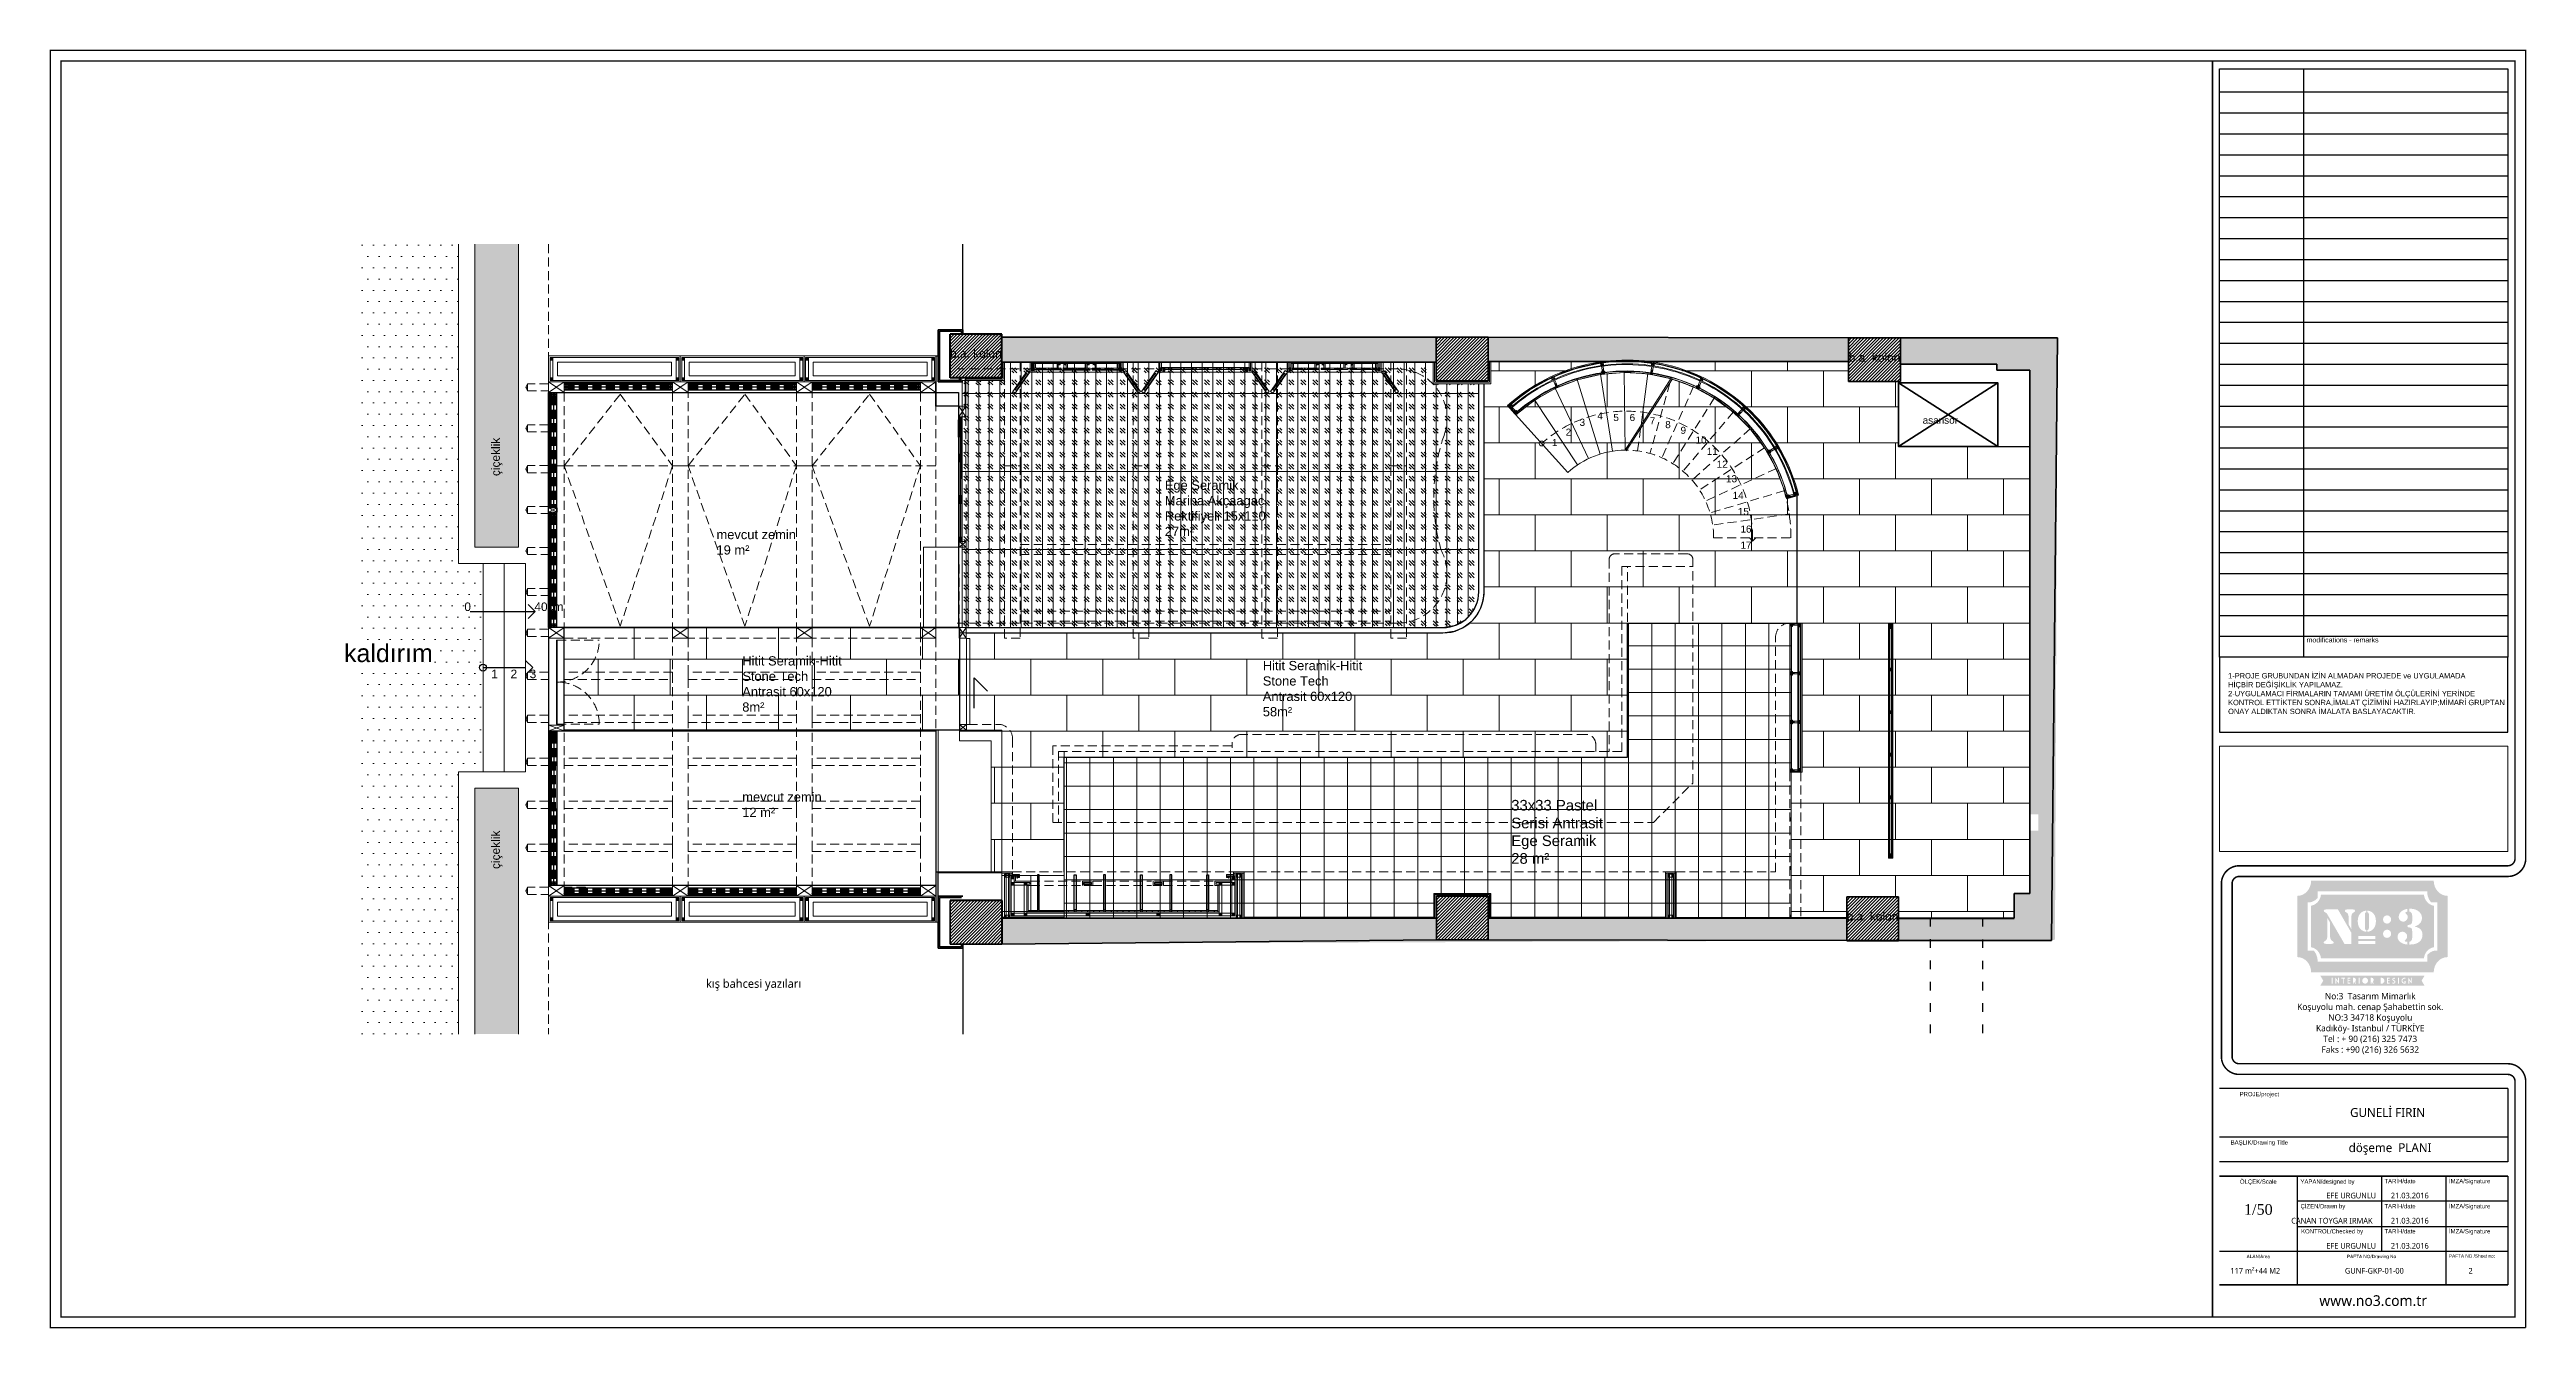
# Model space of a CAD drawing. Header units: millimetres. Extents: x 54215 to 67697, y 23496 to 56611.
# Drawn here: x 55058 to 58550, y 52211 to 54013 of the extents above; entities that cross this region are included whole.
import ezdxf
from ezdxf.enums import TextEntityAlignment as Align

# ---------------------------------------------------------------- set-up
doc = ezdxf.new("R2010")
doc.units = ezdxf.units.MM
doc.linetypes.add('ACAD_ISO03W100', pattern=[30, 12, -18])
doc.linetypes.add('DASHED', pattern=[19.05, 12.7, -6.35])
for name, color, linetype, lineweight in [('- 0.09', 9, 'Continuous', 9), ('- 0.20', 41, 'Continuous', 20), ('- 0.30', 6, 'Continuous', 30), ('- 0.35', 3, 'Continuous', 35), ('- 0.50', 30, 'Continuous', 50), ('no3_ahsap gorunus arka ince', 53, 'Continuous', 15), ('no3_ahsap gorunus arka kalın', 43, 'Continuous', 15), ('no3_cam gorunus on', 142, 'Continuous', 15), ('no3_cam kesit arka', 141, 'Continuous', 18), ('no3_cam kesit on', 131, 'Continuous', 18), ('no3_duvar kaplama', 8, 'Continuous', 0), ('no3_duvar mevcut', 4, 'Continuous', 35), ('no3_döşeme kaplama', 8, 'Continuous', 0), ('no3_kutu profil gorunus', 8, 'Continuous', 0), ('no3_kutuprofil kesit', 74, 'Continuous', 18), ('no3_mobilya aydınlatma', 50, 'Continuous', 13), ('no3_paslanmaz gorunus arka', 173, 'Continuous', 13), ('no3_paslanmaz gorunus on', 163, 'Continuous', 15), ('no3_tefriş izdüşüm', 87, 'Continuous', 15), ('no3_yazı duvar', 152, 'Continuous', 0), ('no3_yazı tefriş', 152, 'Continuous', 0), ('t_tarama', 251, 'Continuous', 20), ('t_yazı', 154, 'Continuous', 25)]:
    doc.layers.add(name, color=color, linetype=linetype, lineweight=lineweight)
doc.layers.add('0 rölöve', color=7, linetype='Continuous', true_color=0xf1380e)
doc.layers.add('Layer 1', color=7, linetype='Continuous')
for name, color, linetype, lineweight, true_color in [('no3_ahsap kesit on', 7, 'Continuous', 20, 0xfca103), ('no3_alçıpan kesit', 7, 'Continuous', 20, 0xf5003d), ('no3_doğrama kesit', 7, 'Continuous', 18, 0x35355a), ('no3_tefriş ön ince', 7, 'Continuous', 18, 0x8c1aff)]:
    doc.layers.add(name, color=color, linetype=linetype, lineweight=lineweight, true_color=true_color)
doc.styles.add('ARIALT', font='arial.ttf', dxfattribs={"height": 10})
doc.styles.add('AT-ARIAL', font='arial.ttf')
doc.styles.get("Standard").update_dxf_attribs({"font": 'arial.ttf'})
pattern_1 = [(0, (45722.57, 20133.716), (0, 50.8), []), (90, (45722.57, 20133.716), (-50.8, 50.8), [50.8, -50.8])]

msp = doc.modelspace()

# ---------------------------------------------------------------- texts
at = {"color": 250, "insert": (58129.486, 53105.104), "char_height": 7.52595, "width": 517.45576, "attachment_point": 4}
msp.add_mtext('1-PROJE GRUBUNDAN İZİN ALMADAN PROJEDE ve UYGULAMADA\\PHİÇBİR DEĞİŞİKLİK YAPILAMAZ.\\P2-UYGULAMACI FİRMALARIN TAMAMI ÜRETİM ÖLÇÜLERİNİ YERİNDE \\PKONTROL ETTİKTEN SONRA,İMALAT ÇİZİMİNİ HAZIRLAYIP;MİMARİ GRUPTAN\\PONAY ALDIKTAN SONRA İMALATA BASLAYACAKTIR.', dxfattribs=at)
at = {"color": 7}
for s, insert, char_height, width, attachment_point in [('{\\fLucida Sans Unicode|b0|i0|c162|p34;kış bahcesi yazıları}', (56050.788, 52694.487), 11.90258, 221.73465, 5), ('{\\fLucida Sans Unicode|b0|i0|c162|p34;No:3  Tasarım Mimarlık\\PKoşuyolu mah. cenap Şahabettin sok.\\PNO:3 34718 Koşuyolu\\PKadıköy- Istanbul / TÜRKİYE\\PTel : + 90 (216) 325 7473\\PFaks : +90 (216) 326 5632}', (58329.925, 52640.194), 9.03114, 233.90379, 5), ('{\\fLucida Sans Unicode|b0|i0|c162|p34;GUNELİ FIRIN}', (58354.336, 52514.697), 12.54325, 279.45279, 5), ('{\\fLucida Sans Unicode|b0|i0|c162|p34;döşeme  PLANI}', (58357.904, 52463.215), 12.54325, 307.0384, 5), ('{\\fGeorgia|b0|i0|c162|p18;1/50\\P}', (58172.121, 52378.16), 15.0519, 307.0384, 5), ('{\\fLucida Sans Unicode|b0|i0|c162|p34;EFE URGUNLU}', (58267.935, 52397.715), 8.02768, 307.0384, 4), ('{\\fLucida Sans Unicode|b0|i0|c162|p34;21.03.2016}', (58358.926, 52397.715), 8.02768, 307.0384, 4), ('{\\fLucida Sans Unicode|b0|i0|c162|p34;CANAN TOYGAR IRMAK}', (58218.506, 52362.323), 8.02768, 307.0384, 4), ('{\\fLucida Sans Unicode|b0|i0|c162|p34;21.03.2016}', (58358.926, 52362.323), 8.02768, 307.0384, 4), ('{\\fLucida Sans Unicode|b0|i0|c162|p34;EFE URGUNLU}', (58267.935, 52326.931), 8.02768, 307.0384, 4), ('{\\fLucida Sans Unicode|b0|i0|c162|p34;21.03.2016}', (58358.926, 52326.931), 8.02768, 307.0384, 4), ('{\\fLucida Sans Unicode|b0|i0|c162|p34;117 m²+44 M2}', (58132.643, 52291.77), 8.02768, 307.0384, 4), ('{\\fLucida Sans Unicode|b0|i0|c162|p34;GUNF-GKP-01-00}', (58294.176, 52291.77), 8.02768, 307.0384, 4), ('{\\fLucida Sans Unicode|b0|i0|c162|p34;2}', (58468.42, 52291.77), 8.02768, 307.0384, 4), ('{\\fLucida Sans Unicode|b0|i0|c162|p34;www.no3.com.tr}', (58334.023, 52249.656), 15.0519, 233.90379, 5)]:
    msp.add_mtext(s, dxfattribs=dict(at, insert=insert, char_height=char_height, width=width, attachment_point=attachment_point))
at = {"layer": 'no3_yazı duvar', "char_height": 13, "width": 143.81258, "attachment_point": 1}
for s, insert in [('Ege Seramik Marina Akçaagaç Rektifiyeli 15x110 27m²', (56630.523, 53405.276)), ('mevcut zemin\\P19 m²', (55998.518, 53335.773)), ('Hitit Seramik-Hitit Stone Tech Antrasit 60x120\\P8m²', (56034.835, 53157.754)), ('Hitit Seramik-Hitit Stone Tech Antrasit 60x120\\P58m²', (56768.643, 53151.132)), ('mevcut zemin\\P12 m²', (56034.835, 52966.004))]:
    msp.add_mtext(s, dxfattribs=dict(at, insert=insert))
at = {"layer": 'no3_yazı tefriş', "extrusion": (1.38808e-07, 2.56536e-07, 1), "insert": (57118.907, 52910.229, 12.336), "char_height": 15, "width": 162.41053, "attachment_point": 4, "text_direction": (1, 0, 0)}
msp.add_mtext('33x33 Pastel Serisi Antrasit Ege Seramik\\P28 m²', dxfattribs=at)
at = {"layer": 't_yazı', "linetype": 'Continuous', "style": 'ARIALT'}
for s, height, p in [('ALAN/Area', 4.719, (58172.121, 52311.936)), ('PAFTA NO/Drawing No', 4.71898, (58331.765, 52311.936))]:
    msp.add_text(s, height=height, dxfattribs=at).set_placement(p, align=Align.MIDDLE_CENTER)
at = {"layer": 't_yazı', "color": 252, "insert": (58240.194, 53184.274), "char_height": 7.02422, "width": 149.98671, "attachment_point": 1, "style": 'AT-ARIAL'}
msp.add_mtext('modifications - remarks', dxfattribs=at)
at = {"layer": 't_yazı', "style": 'ARIALT'}
for s, insert, char_height, width, attachment_point in [('PROJE/project', (58173.559, 52543.735), 6.02076, 111.9856, 2), ('BAŞLIK/Drawing Title', (58173.559, 52475.714), 6.02076, 111.9856, 2), ('ÖLÇEK/Scale', (58172.121, 52420.472), 6.02076, 40.67138, 2), ('YAPAN/designed by', (58269.609, 52420.472), 6.02076, 111.9856, 2), ('TARİH/date', (58349.887, 52421.235), 6.0208, 45.79917, 1), ('İMZA/Signature', (58440.878, 52421.235), 6.02076, 45.79917, 1), ('ÇİZEN/Drawn by', (58263.167, 52385.843), 6.02076, 111.9856, 2), ('TARİH/date', (58349.887, 52385.843), 6.0208, 45.79917, 1), ('İMZA/Signature', (58440.878, 52385.843), 6.02076, 45.79917, 1), ('KONTROL/Checked by', (58232.428, 52350.45), 6.02076, 100.6056, 1), ('TARİH/date', (58349.887, 52350.45), 6.0208, 45.79917, 1), ('İMZA/Signature', (58440.878, 52350.45), 6.02076, 45.79917, 1)]:
    msp.add_mtext(s, dxfattribs=dict(at, insert=insert, char_height=char_height, width=width, attachment_point=attachment_point))
at = {"layer": 't_yazı', "linetype": 'Continuous', "insert": (58440.878, 52315.058), "char_height": 4.71898, "width": 113.029, "attachment_point": 1, "style": 'ARIALT'}
msp.add_mtext('PAFTA NO /Sheet no:', dxfattribs=at)

# ---------------------------------------------------------------- blocks, each defined once
blk = doc.blocks.new('panjurplan')
at = {"layer": 'no3_ahsap gorunus arka kalın'}
for p, q in [((3825.4, 3282.3), (3797.4, 3282.3)), ((3797.4, 3281.5), (3825.4, 3281.5)), ((3797.4, 3281.1), (3825.4, 3281.1)), ((3825.4, 3278.9), (3797.4, 3278.9)), ((3797.4, 3278.3), (3825.4, 3278.3))]:
    blk.add_line(p, q, dxfattribs=at)
at = {"layer": 'no3_ahsap kesit on'}
for p, q in [((3797.4, 3278.9), (3797.4, 3281.5)), ((3825.4, 3281.5), (3825.4, 3278.9))]:
    blk.add_line(p, q, dxfattribs=at)
for points in [[(3793.4, 3278.3), (3797.4, 3278.3), (3797.4, 3282.3), (3793.4, 3282.3)], [(3825.4, 3278.3), (3829.4, 3278.3), (3829.4, 3282.3), (3825.4, 3282.3)]]:
    blk.add_lwpolyline(points, close=True, dxfattribs=at)
blk = doc.blocks.new('plan girişblok')
at = {"layer": '- 0.09'}
h = blk.add_hatch(dxfattribs=at)
h.set_pattern_fill('DOTS', color=256, scale=10)
h.set_pattern_definition([(9e-15, (420.6, 0), (7.9375, 15.875), [0, -15.875])])
h.paths.add_polyline_path([(2808.2, 2892.5), (2946.2, 2892.5), (2946.2, 2930.9), (2808.2, 2930.9)], flags=24)
edge = h.paths.add_edge_path()
edge.add_line((2836.2, 3488.3), (2836.2, 2375.1))
edge.add_line((2836.2, 2375.1), (2976.1, 2375.1))
edge.add_line((2976.1, 2375.1), (2976.1, 2744.7))
edge.add_line((2976.1, 2744.7), (3010.6, 2744.7))
edge.add_line((3010.6, 2744.7), (3010.6, 2886.5))
edge.add_arc((3010.6, 2891.5), 5, 90, 270, ccw=False)
edge.add_line((3010.6, 2896.5), (3010.6, 3038.2))
edge.add_line((3010.6, 3038.2), (2976.1, 3038.2))
edge.add_line((2976.1, 3038.2), (2976.1, 3488.3))
edge.add_line((2976.1, 3488.3), (2836.2, 3488.3))
h = blk.add_hatch(dxfattribs=at)
h.set_pattern_fill('AR-SAND', color=256, scale=0.5)
h.set_pattern_definition([(37.5, (2446.458, 1691.468), (-0.80002, 24.47066), [0, -19.304, 0, -21.59, 0, -20.6375]), (7.5, (2446.458, 1691.47), (22.47616, 35.84126), [0, -10.414, 0, -17.399, 0, -6.6675]), (327.5, (2430.837, 1691.468), (39.54962, 0.07186), [0, -6.35, 0, -22.86, 0, -29.845]), (317.5, (2430.837, 1691.47), (38.1778, 11.14647), [0, -3.175, 0, -14.986, 0, -17.145])])
h.paths.add_polyline_path([(3060.6, 2721.7), (2999.1, 2721.7), (2999.1, 2532.7), (3060.6, 2532.7)])
h.paths.add_polyline_path([(3060.6, 2532.7), (2999.1, 2532.7), (2999.1, 2375.1), (3060.6, 2375.1)])
h.paths.add_polyline_path([(3060.6, 3330.7), (2999.1, 3330.7), (2999.1, 3061.2), (3060.6, 3061.2)])
h.paths.add_polyline_path([(3060.6, 3488.3), (2999.1, 3488.3), (2999.1, 3330.7), (3060.6, 3330.7)])
h.paths.add_polyline_path([(3041.4, 2603.9), (3041.4, 2665.6), (3018.5, 2665.6), (3018.5, 2603.9)], flags=24)
h.paths.add_polyline_path([(3041.4, 3157.6), (3041.4, 3219.3), (3018.5, 3219.3), (3018.5, 3157.6)], flags=24)
h = blk.add_hatch(dxfattribs=at)
h.set_pattern_fill('ANSI31', color=256)
h.set_pattern_definition([(45, (2446.458, 1691.4684), (-2.245064, 2.245064), [])])
h.paths.add_polyline_path([(3742.1, 3361.5), (3669.1, 3361.5), (3669.1, 3300), (3742.1, 3300)])
h.paths.add_polyline_path([(4427.6, 3357), (4354.1, 3357), (4354.1, 3295.5), (4427.6, 3295.5)])
h.paths.add_polyline_path([(5009.1, 3356), (4935.6, 3356), (4935.6, 3294.5), (5009.1, 3294.5)])
h.paths.add_polyline_path([(5006.1, 2568.5), (4933.1, 2568.5), (4933.1, 2507), (5006.1, 2507)])
h.paths.add_polyline_path([(4427.6, 2569.5), (4354.6, 2569.5), (4354.6, 2508), (4427.6, 2508)])
h.paths.add_polyline_path([(3742.1, 2563.5), (3669.1, 2563.5), (3669.1, 2502), (3742.1, 2502)])
at = {"layer": 'no3_duvar kaplama'}
h = blk.add_hatch(color=256, dxfattribs=at)
h.dxf.hatch_style = 1
h.paths.add_polyline_path([(3669.1, 2563.5), (3687.1, 2563.5), (3669.1, 2563.5), (3669.1, 2502), (3687.1, 2502), (5226.7, 2507.9), (5230.3, 3356), (3742.1, 3357), (3687.1, 3361.5), (3669.1, 3361.5), (3669.1, 3294), (3687.1, 3294), (3687.1, 3300), (3669.1, 3300), (3669.1, 3361.5), (3742.1, 3361.5), (3742.1, 3322), (4354.1, 3322), (4354.1, 3357), (4427.6, 3357), (4427.6, 3323), (4935.6, 3323), (4935.6, 3356), (5009.1, 3356), (5009.1, 3319), (5144.6, 3319), (5144.6, 3310.5), (5191.1, 3310.5), (5191.1, 2573), (5169.1, 2573), (5169.1, 2538.5), (5006.1, 2538.5), (5006.1, 2507), (4933.1, 2507), (4933.1, 2538.5), (4427.6, 2538.5), (4427.6, 2508), (4354.6, 2508), (4354.6, 2538.5), (3742.1, 2538.5), (3742.1, 2502), (3669.1, 2502)])
h.paths.add_polyline_path([(5191.1, 2684.9), (5191.1, 2661.6), (5203.3, 2661.6), (5203.3, 2684.9)], flags=17)
at = {"layer": '- 0.20'}
for p, q in [((2976.1, 3488.3), (2976.1, 3038.2)), ((2999.1, 3488.3), (2999.1, 3061.2)), ((3060.6, 3488.3), (3060.6, 3061.2)), ((3010.6, 3038.2), (2976.1, 3038.2)), ((3060.6, 3061.2), (2999.1, 3061.2)), ((3010.6, 3038.2), (3010.6, 2744.7)), ((3070.6, 3038.2), (3010.6, 3038.2)), ((3040.6, 3038.2), (3040.6, 2744.7)), ((3070.6, 3038.2), (3070.6, 2744.7)), ((2976.1, 2744.7), (2976.1, 2375.1)), ((3010.6, 2744.7), (2976.1, 2744.7)), ((3070.6, 2744.7), (3010.6, 2744.7)), ((2999.1, 2721.7), (2999.1, 2375.1)), ((3060.6, 2721.7), (2999.1, 2721.7)), ((3060.6, 2721.7), (3060.6, 2375.1))]:
    blk.add_line(p, q, dxfattribs=at)
at = {"layer": '- 0.30', "linetype": 'ACAD_ISO03W100'}
blk.add_lwpolyline([(5051.1, 2376.6), (5051.1, 2538.5), (5124.3, 2538.5), (5124.3, 2376.6)], dxfattribs=at)
at = {"layer": '- 0.35'}
for p, q in [((3687.1, 3367.5), (3652.1, 3367.5)), ((3652.1, 3367.5), (3652.1, 3294)), ((3685.1, 3365.5), (3654.1, 3365.5)), ((3654.1, 3365.5), (3654.1, 3296)), ((3685.1, 3365.5), (3685.1, 3361.5)), ((3687.1, 3367.5), (3687.1, 3361.5)), ((3687.1, 3294), (3652.1, 3294)), ((3685.1, 3296), (3654.1, 3296)), ((3682.2, 3300), (3682.2, 3296)), ((3682.2, 3294), (3682.2, 3298)), ((3684.2, 3300), (3684.2, 3294)), ((3652.1, 2569.5), (3652.1, 2496)), ((3687.1, 2569.5), (3652.1, 2569.5)), ((3685.1, 2567.5), (3654.1, 2567.5)), ((3654.1, 2567.5), (3654.1, 2498)), ((3687.1, 2496), (3652.1, 2496)), ((3685.1, 2498), (3654.1, 2498))]:
    blk.add_line(p, q, dxfattribs=at)
at = {"layer": '- 0.35', "color": 2}
for p, q in [((3685.1, 2498), (3685.1, 2502)), ((3687.1, 2496), (3687.1, 2502))]:
    blk.add_line(p, q, dxfattribs=at)
at = {"layer": '- 0.50'}
for p, q in [((3742.1, 3361.5), (3669.1, 3361.5)), ((3669.1, 3300), (3669.1, 3361.5)), ((3742.1, 3300), (3742.1, 3361.5)), ((3742.1, 3300), (3742.1, 3361.5)), ((3742.1, 3300), (3669.1, 3300)), ((3742.1, 3300), (3669.1, 3300)), ((3742.1, 2563.5), (3669.1, 2563.5)), ((3742.1, 2563.5), (3742.1, 2502)), ((5006.1, 2538.5), (5169.1, 2538.5)), ((4933.1, 2507), (5006.1, 2507))]:
    blk.add_line(p, q, dxfattribs=at)
for p, q in [((3125.1, 3291), (3125.1, 3290.2)), ((3299.7, 3291), (3299.7, 3290.2)), ((3474.4, 3291), (3474.4, 3290.2)), ((3649.1, 3260), (3649.1, 3294)), ((3825.6, 3311.1), (3787.8, 3311.1)), ((3825.6, 3311.5), (3825.6, 3311.1)), ((3103.1, 2948), (3103.1, 3279)), ((3106.1, 3116.5), (3106.9, 3116.5)), ((3106.1, 3105.5), (3106.9, 3105.5)), ((3103.1, 2935.5), (3103.1, 2582)), ((3106.1, 2948), (3106.9, 2948)), ((3106.5, 2797.2), (3107.3, 2797.2)), ((3106.1, 2584.5), (3106.9, 2584.5)), ((3652.1, 2569.5), (3652.1, 2603.5)), ((3125.1, 2572.5), (3125.1, 2573.3)), ((3299.7, 2572.5), (3299.7, 2573.3)), ((3474.4, 2572.5), (3474.4, 2573.3))]:
    blk.add_line(p, q)
for points in [[(3828.6, 3311.5), (3828.6, 3311.1), (3866.4, 3311.1), (3866.4, 3311.5)], [(3869.4, 3311.5), (3869.4, 3311.1), (3907.2, 3311.1)]]:
    blk.add_lwpolyline(points)
for points in [[(3792.1, 2550), (3794.6, 2550), (3794.6, 2599.5), (3792.1, 2599.5)], [(3846.6, 2550), (3844.1, 2550), (3844.1, 2599.5), (3846.6, 2599.5)], [(3885.5, 2550), (3888, 2550), (3888, 2599.5), (3885.5, 2599.5)], [(3940, 2550), (3937.5, 2550), (3937.5, 2599.5), (3940, 2599.5)], [(3979, 2550), (3981.5, 2550), (3981.5, 2599.5), (3979, 2599.5)], [(4033.5, 2550), (4031, 2550), (4031, 2599.5), (4033.5, 2599.5)]]:
    blk.add_lwpolyline(points, close=True)
blk.add_arc((3114.1, 2811.9), 59.2, 88.833, 90)
for p in [(3103.1, 2884.9), (3103.1, 2824.3), (3103.1, 2763.7), (3103.1, 2703.1), (3103.1, 2642.5)]:
    blk.add_point(p)
at = {"layer": '0 rölöve'}
for p, q in [((3687.1, 3367.5), (3687.1, 3488.3)), ((3913.2, 3322), (3963.1, 3322)), ((3913.2, 3322), (3963.1, 3322)), ((4466.2, 3248.2), (4454.9, 3260.9)), ((4848.1, 3130), (4863.2, 3134)), ((2992.4, 2970.5), (3084.1, 2970.5)), ((3010.6, 2891.5), (3070.6, 2891.5)), ((3687.1, 2496), (3687.1, 2375.1))]:
    blk.add_line(p, q, dxfattribs=at)
for points in [[(5006.1, 3293), (5006.1, 3203), (5191.1, 3203)], [(3074.1, 2980.5), (3084.1, 2970.5), (3074.1, 2960.5)], [(3070.6, 2901.5), (3080.6, 2891.5), (3070.6, 2881.5)]]:
    blk.add_lwpolyline(points, dxfattribs=at)
blk.add_circle((3010.6, 2891.5), 5, dxfattribs=at)
at = {"layer": 'no3_ahsap gorunus arka ince'}
for p, q in [((3787.8, 3308), (3907.2, 3308)), ((3969.1, 3308), (4088.5, 3308)), ((4086, 3314.5), (3971.6, 3314.5)), ((4151.3, 3308), (4270.7, 3308))]:
    blk.add_line(p, q, dxfattribs=at)
at = {"layer": 'no3_ahsap kesit on'}
for p, q in [((3781.8, 3322), (3783.6, 3322)), ((3909, 3322), (3786, 3322)), ((3786, 3320.2), (3786, 3322)), ((3786, 3320.2), (3787.8, 3320.2)), ((3909, 3320.2), (3786, 3320.2)), ((3787.8, 3313.3), (3787.8, 3320.2)), ((3789.6, 3313.3), (3789.6, 3320.2)), ((3819.8, 3313.3), (3819.8, 3320.2)), ((3821.6, 3313.3), (3821.6, 3320.2)), ((3832.6, 3313.3), (3832.6, 3320.2)), ((3834.4, 3313.3), (3834.4, 3320.2)), ((3860.6, 3313.3), (3860.6, 3320.2)), ((3862.4, 3313.3), (3862.4, 3320.2)), ((3873.4, 3313.3), (3873.4, 3320.2)), ((3875.2, 3313.3), (3875.2, 3320.2)), ((3905.4, 3313.3), (3905.4, 3320.2)), ((3909, 3320.2), (3907.2, 3320.2)), ((3907.2, 3313.3), (3907.2, 3320.2)), ((3909, 3320.2), (3909, 3322)), ((3913.2, 3322), (3911.4, 3322)), ((3963.1, 3322), (3964.9, 3322)), ((4094.5, 3322), (4092.7, 3322)), ((4145.3, 3322), (4147.1, 3322)), ((4272.5, 3322), (4149.5, 3322)), ((4149.5, 3320.2), (4149.5, 3322)), ((4149.5, 3320.2), (4151.3, 3320.2)), ((4272.5, 3320.2), (4149.5, 3320.2)), ((4151.3, 3313.3), (4151.3, 3320.2)), ((4153.1, 3313.3), (4153.1, 3320.2)), ((4183.3, 3313.3), (4183.3, 3320.2)), ((4185.1, 3313.3), (4185.1, 3320.2)), ((4196.1, 3313.3), (4196.1, 3320.2)), ((4197.9, 3313.3), (4197.9, 3320.2)), ((4224.1, 3313.3), (4224.1, 3320.2)), ((4225.9, 3313.3), (4225.9, 3320.2)), ((4236.9, 3313.3), (4236.9, 3320.2)), ((4238.7, 3313.3), (4238.7, 3320.2)), ((4268.9, 3313.3), (4268.9, 3320.2)), ((4272.5, 3320.2), (4270.7, 3320.2)), ((4270.7, 3313.3), (4270.7, 3320.2)), ((4272.5, 3320.2), (4272.5, 3322)), ((4276.7, 3322), (4274.9, 3322)), ((3967.3, 3314.5), (3969.1, 3314.5)), ((3971.6, 3312), (3969.1, 3314.5)), ((3969.1, 3312), (3971.6, 3314.5)), ((3971.6, 3309), (3969.1, 3311.5)), ((3969.1, 3309), (3971.6, 3311.5)), ((4086, 3312), (4088.5, 3314.5)), ((4088.5, 3312), (4086, 3314.5)), ((4086, 3309), (4088.5, 3311.5)), ((4088.5, 3309), (4086, 3311.5)), ((4090.3, 3314.5), (4088.5, 3314.5)), ((3757.1, 2603.5), (3742.1, 2603.5)), ((3742.1, 2603.5), (3742.1, 2601.7)), ((3757.1, 2601.7), (3742.1, 2601.7)), ((3755.3, 2597.7), (3767.1, 2597.7)), ((3759.3, 2597.7), (3759.3, 2588.7)), ((3761.1, 2597.7), (3761.1, 2590.5)), ((3765.3, 2595.5), (3765.3, 2597.7)), ((3767.1, 2595.5), (3765.3, 2595.5)), ((3767.1, 2599.5), (3767.1, 2595.5)), ((3777.3, 2586.3), (3777.3, 2545.5)), ((3779.1, 2584.5), (3779.1, 2547.5)), ((4046.5, 2584.5), (4046.5, 2547.5)), ((4048.3, 2586.3), (4048.3, 2545.5)), ((4058.5, 2599.5), (4058.5, 2595.5)), ((4070.3, 2597.7), (4058.5, 2597.7)), ((4058.5, 2595.5), (4060.3, 2595.5)), ((4060.3, 2595.5), (4060.3, 2597.7)), ((4064.5, 2597.7), (4064.5, 2590.5)), ((4066.3, 2597.7), (4066.3, 2588.7)), ((4083.5, 2603.5), (4068.5, 2603.5)), ((4068.5, 2603.5), (4068.5, 2597.7)), ((4083.5, 2601.7), (4068.5, 2601.7)), ((4070.3, 2601.7), (4070.3, 2597.7)), ((4692.5, 2603.5), (4677.5, 2603.5)), ((4677.5, 2603.5), (4677.5, 2538.5)), ((4692.5, 2601.7), (4677.5, 2601.7)), ((4679.3, 2601.7), (4679.3, 2538.5)), ((3777.3, 2547.5), (4048.3, 2547.5)), ((3777.3, 2545.5), (4048.3, 2545.5))]:
    blk.add_line(p, q, dxfattribs=at)
for points in [[(3691.4, 3298), (3744.1, 3298), (3744.1, 3322)], [(3691.4, 3296.2), (3745.9, 3296.2), (3745.9, 3322)], [(3781.8, 3322), (3781.8, 3308), (3787.8, 3308), (3787.8, 3320.2)], [(3783.6, 3322), (3783.6, 3309.8), (3786, 3309.8), (3786, 3320.2)], [(3913.2, 3322), (3913.2, 3308), (3907.2, 3308), (3907.2, 3320.2)], [(3911.4, 3322), (3911.4, 3309.8), (3909, 3309.8), (3909, 3320.2)], [(3963.1, 3322), (3963.1, 3308), (3969.1, 3308), (3969.1, 3314.5)], [(3964.9, 3322), (3964.9, 3309.8), (3967.3, 3309.8), (3967.3, 3314.5)], [(4094.5, 3322), (4094.5, 3308), (4088.5, 3308), (4088.5, 3314.5)], [(4092.7, 3322), (4092.7, 3309.8), (4090.3, 3309.8), (4090.3, 3314.5)], [(4145.3, 3322), (4145.3, 3308), (4151.3, 3308), (4151.3, 3320.2)], [(4147.1, 3322), (4147.1, 3309.8), (4149.5, 3309.8), (4149.5, 3320.2)], [(4276.7, 3322), (4276.7, 3308), (4270.7, 3308), (4270.7, 3320.2)], [(4274.9, 3322), (4274.9, 3309.8), (4272.5, 3309.8), (4272.5, 3320.2)], [(4350.1, 3322), (4350.1, 3291.5), (4431.6, 3291.5), (4431.6, 3323)], [(4352.1, 3322), (4352.1, 3293.5), (4429.6, 3293.5), (4429.6, 3323)], [(3757.1, 2597.7), (3757.1, 2603.5), (3742.1, 2603.5)], [(3755.3, 2597.7), (3755.3, 2601.7), (3742.1, 2601.7)], [(3759.3, 2590.5), (3783.1, 2590.5), (3783.1, 2584.5), (3777.3, 2584.5)], [(3759.3, 2588.7), (3781.3, 2588.7), (3781.3, 2586.3), (3777.3, 2586.3)], [(4066.3, 2590.5), (4042.5, 2590.5), (4042.5, 2584.5), (4048.3, 2584.5)], [(4066.3, 2588.7), (4044.3, 2588.7), (4044.3, 2586.3), (4048.3, 2586.3)], [(4083.5, 2538.5), (4083.5, 2603.5), (4068.5, 2603.5)], [(4081.7, 2538.5), (4081.7, 2601.7), (4068.5, 2601.7)], [(4692.5, 2538.5), (4692.5, 2603.5), (4677.5, 2603.5)], [(4690.7, 2538.5), (4690.7, 2601.7), (4677.5, 2601.7)], [(3779.1, 2547.5), (3783.8, 2547.5), (3783.8, 2549), (3783.5, 2549.3), (3779.1, 2549.3)], [(3885.6, 2549.3), (3880.1, 2549.3), (3879.8, 2549), (3879.8, 2547.5), (3885.6, 2547.5)], [(3937.8, 2547.5), (3945.8, 2547.5), (3945.8, 2549), (3945.5, 2549.3), (3940.1, 2549.3)], [(4046.5, 2549.3), (4042.1, 2549.3), (4041.8, 2549), (4041.8, 2547.5), (4046.5, 2547.5)]]:
    blk.add_lwpolyline(points, dxfattribs=at)
for points in [[(3787.8, 3313.3), (3825.6, 3313.3), (3825.6, 3311.5), (3787.8, 3311.5)], [(3828.6, 3313.3), (3866.4, 3313.3), (3866.4, 3311.5), (3828.6, 3311.5)], [(3869.4, 3313.3), (3907.2, 3313.3), (3907.2, 3311.5), (3869.4, 3311.5)], [(3969.1, 3312), (3971.6, 3312), (3971.6, 3314.5), (3969.1, 3314.5)], [(3969.1, 3309), (3971.6, 3309), (3971.6, 3311.5), (3969.1, 3311.5)], [(4088.5, 3312), (4086, 3312), (4086, 3314.5), (4088.5, 3314.5)], [(4088.5, 3309), (4086, 3309), (4086, 3311.5), (4088.5, 3311.5)], [(4151.3, 3313.3), (4189.1, 3313.3), (4189.1, 3311.5), (4151.3, 3311.5)], [(4192.1, 3313.3), (4229.9, 3313.3), (4229.9, 3311.5), (4192.1, 3311.5)], [(4232.9, 3313.3), (4270.7, 3313.3), (4270.7, 3311.5), (4232.9, 3311.5)], [(3857.9, 2588.7), (3857.9, 2586.9), (3867.9, 2586.9), (3867.9, 2588.7)], [(3957.6, 2588.7), (3957.6, 2586.9), (3967.6, 2586.9), (3967.6, 2588.7)], [(3792.1, 2549), (3791.8, 2549.3), (3784.4, 2549.3), (3784.1, 2549), (3784.1, 2547.5), (3792.1, 2547.5)], [(3802.6, 2549), (3802.3, 2549.3), (3794.9, 2549.3), (3794.6, 2549), (3794.6, 2547.5), (3802.6, 2547.5)], [(3810.9, 2549), (3810.6, 2549.3), (3803.2, 2549.3), (3802.9, 2549), (3802.9, 2547.5), (3810.9, 2547.5)], [(3819.2, 2549), (3818.9, 2549.3), (3811.5, 2549.3), (3811.2, 2549), (3811.2, 2547.5), (3819.2, 2547.5)], [(3827.5, 2549), (3827.2, 2549.3), (3819.8, 2549.3), (3819.5, 2549), (3819.5, 2547.5), (3827.5, 2547.5)], [(3835.8, 2549), (3835.5, 2549.3), (3828.1, 2549.3), (3827.8, 2549), (3827.8, 2547.5), (3835.8, 2547.5)], [(3844.1, 2549), (3843.8, 2549.3), (3836.4, 2549.3), (3836.1, 2549), (3836.1, 2547.5), (3844.1, 2547.5)], [(3854.6, 2549), (3854.3, 2549.3), (3846.9, 2549.3), (3846.6, 2549), (3846.6, 2547.5), (3854.6, 2547.5)], [(3862.9, 2549), (3862.6, 2549.3), (3855.2, 2549.3), (3854.9, 2549), (3854.9, 2547.5), (3862.9, 2547.5)], [(3871.2, 2549), (3870.9, 2549.3), (3863.5, 2549.3), (3863.2, 2549), (3863.2, 2547.5), (3871.2, 2547.5)], [(3879.5, 2549), (3879.2, 2549.3), (3871.8, 2549.3), (3871.5, 2549), (3871.5, 2547.5), (3879.5, 2547.5)], [(3896.1, 2549), (3895.8, 2549.3), (3888.4, 2549.3), (3888.1, 2549), (3888.1, 2547.5), (3896.1, 2547.5)], [(3904.4, 2549), (3904.1, 2549.3), (3896.7, 2549.3), (3896.4, 2549), (3896.4, 2547.5), (3904.4, 2547.5)], [(3912.7, 2549), (3912.4, 2549.3), (3905, 2549.3), (3904.7, 2549), (3904.7, 2547.5), (3912.7, 2547.5)], [(3921, 2549), (3920.7, 2549.3), (3913.3, 2549.3), (3913, 2549), (3913, 2547.5), (3921, 2547.5)], [(3929.3, 2549), (3929, 2549.3), (3921.6, 2549.3), (3921.3, 2549), (3921.3, 2547.5), (3929.3, 2547.5)], [(3937.6, 2549), (3937.3, 2549.3), (3929.9, 2549.3), (3929.6, 2549), (3929.6, 2547.5), (3937.6, 2547.5)], [(3954.1, 2549), (3953.8, 2549.3), (3946.4, 2549.3), (3946.1, 2549), (3946.1, 2547.5), (3954.1, 2547.5)], [(3962.4, 2549), (3962.1, 2549.3), (3954.7, 2549.3), (3954.4, 2549), (3954.4, 2547.5), (3962.4, 2547.5)], [(3970.7, 2549), (3970.4, 2549.3), (3963, 2549.3), (3962.7, 2549), (3962.7, 2547.5), (3970.7, 2547.5)], [(3979, 2549), (3978.7, 2549.3), (3971.3, 2549.3), (3971, 2549), (3971, 2547.5), (3979, 2547.5)], [(3989.5, 2549), (3989.2, 2549.3), (3981.8, 2549.3), (3981.5, 2549), (3981.5, 2547.5), (3989.5, 2547.5)], [(3997.8, 2549), (3997.5, 2549.3), (3990.1, 2549.3), (3989.8, 2549), (3989.8, 2547.5), (3997.8, 2547.5)], [(4006.1, 2549), (4005.8, 2549.3), (3998.4, 2549.3), (3998.1, 2549), (3998.1, 2547.5), (4006.1, 2547.5)], [(4014.4, 2549), (4014.1, 2549.3), (4006.7, 2549.3), (4006.4, 2549), (4006.4, 2547.5), (4014.4, 2547.5)], [(4022.7, 2549), (4022.4, 2549.3), (4015, 2549.3), (4014.7, 2549), (4014.7, 2547.5), (4022.7, 2547.5)], [(4031, 2549), (4030.7, 2549.3), (4023.3, 2549.3), (4023, 2549), (4023, 2547.5), (4031, 2547.5)], [(4041.5, 2549), (4041.2, 2549.3), (4033.8, 2549.3), (4033.5, 2549), (4033.5, 2547.5), (4041.5, 2547.5)]]:
    blk.add_lwpolyline(points, close=True, dxfattribs=at)
at = {"layer": 'no3_alçıpan kesit'}
for p, q in [((3690.2, 3260), (3690.2, 3298)), ((3690.2, 3298), (3691.4, 3298)), ((3691.4, 3260), (3691.4, 3298)), ((4454.9, 3260.9), (4465.3, 3249.2)), ((4455.7, 3261.7), (4460, 3256.9)), ((4864.9, 3135.7), (4850, 3131.8)), ((4865.2, 3134.6), (4850.3, 3130.6)), ((4868.5, 2954.3), (4854.8, 2954.3)), ((4864.1, 2954.3), (4864.1, 2745.5)), ((4868.5, 2953.1), (4864.1, 2953.1)), ((4865.3, 2954.3), (4865.3, 2745.5)), ((4867.3, 2954.3), (4867.3, 2745.5)), ((4868.5, 2954.3), (4868.5, 2744.3)), ((4868.5, 2745.5), (4854.8, 2745.5)), ((4868.5, 2744.3), (4854.8, 2744.3)), ((3652.1, 2603.5), (3742.1, 2603.5)), ((3652.1, 2602.3), (3742.1, 2602.3)), ((3757.1, 2599.5), (3767.1, 2599.5)), ((4068.5, 2599.5), (4058.5, 2599.5))]:
    blk.add_line(p, q, dxfattribs=at)
for points in [[(4997.2, 2952), (4992.8, 2952), (4992.8, 2624), (4997.2, 2624)], [(4996, 2950.8), (4994, 2950.8), (4994, 2625.2), (4996, 2625.2)]]:
    blk.add_lwpolyline(points, close=True, dxfattribs=at)
for points in [[(4351.4, 2538.5), (4351.4, 2572.7), (4430.8, 2572.7), (4430.8, 2538.5)], [(4352.6, 2538.5), (4352.6, 2571.5), (4429.6, 2571.5), (4429.6, 2538.5)]]:
    blk.add_lwpolyline(points, dxfattribs=at)
for radius, start in [(250.3, 13.8423), (249.1, 13.8423), (245.1, 13.8288), (243.9, 13.8237)]:
    blk.add_arc((4622.1, 3074.6), radius, start, 131.9285, dxfattribs=at)
at = {"layer": 'no3_cam gorunus on'}
for p, q in [((3683, 3240.7), (3683.4, 3191)), ((3683.5, 3240.7), (3683.9, 3191)), ((3684, 3240.7), (3684.4, 3191)), ((3683.4, 3183), (3683.4, 3132.3)), ((3683.9, 3183), (3683.9, 3132.3)), ((3684.4, 3183), (3684.4, 3132.3)), ((3683.4, 3124.3), (3683.4, 3073.7)), ((3683.9, 3124.3), (3683.9, 3073.7)), ((3684.4, 3124.3), (3684.4, 3073.7))]:
    blk.add_line(p, q, dxfattribs=at)
at = {"layer": 'no3_cam kesit arka'}
for p, q in [((3272.7, 3293), (3130.1, 3293)), ((3272.7, 3292.5), (3130.1, 3292.5)), ((3272.7, 3292), (3130.1, 3292)), ((3447.4, 3293), (3304.7, 3293)), ((3447.4, 3292.5), (3304.7, 3292.5)), ((3447.4, 3292), (3304.7, 3292)), ((3622.1, 3293), (3479.4, 3293)), ((3622.1, 3292.5), (3479.4, 3292.5)), ((3622.1, 3292), (3479.4, 3292)), ((3969.1, 3312), (4088.5, 3312)), ((3969.1, 3311.5), (4088.5, 3311.5)), ((4588.6, 3307.2), (4588.6, 3306.9)), ((4590.8, 3307.5), (4590.8, 3307.2)), ((4722.4, 3287.1), (4722.2, 3286.9)), ((4724.3, 3286.2), (4724.2, 3285.9)), ((3104.1, 3274), (3104.1, 3121.5)), ((3104.6, 3274), (3104.6, 3121.5)), ((3105.1, 3274), (3105.1, 3121.5)), ((4467.6, 3251.6), (4467.8, 3251.4)), ((4822.9, 3196.7), (4822.6, 3196.5)), ((4822.9, 3196.7), (4822.6, 3196.5)), ((4824, 3194.8), (4823.8, 3194.6)), ((4824, 3194.8), (4823.8, 3194.6)), ((4824, 3194.8), (4823.8, 3194.6)), ((4849.2, 3133.7), (4849.5, 3133.8)), ((3104.1, 3105.5), (3104.1, 2953)), ((3104.6, 3105.5), (3104.6, 2953)), ((3105.1, 3105.5), (3105.1, 2953)), ((3104.5, 2797.2), (3104.1, 2589.5)), ((3105, 2797.2), (3104.6, 2589.5)), ((3105.5, 2797.2), (3105.1, 2589.5)), ((3272.7, 2571.5), (3130.1, 2571.5)), ((3272.7, 2571), (3130.1, 2571)), ((3272.7, 2570.5), (3130.1, 2570.5)), ((3447.4, 2571.5), (3304.7, 2571.5)), ((3447.4, 2571), (3304.7, 2571)), ((3447.4, 2570.5), (3304.7, 2570.5)), ((3622.1, 2571.5), (3479.4, 2571.5)), ((3622.1, 2571), (3479.4, 2571)), ((3622.1, 2570.5), (3479.4, 2570.5))]:
    blk.add_line(p, q, dxfattribs=at)
at = {"layer": 'no3_cam kesit arka', "linetype": 'DASHED'}
for p, q in [((3272.7, 3289.2), (3130.1, 3289.2)), ((3272.7, 3288.7), (3130.1, 3288.7)), ((3272.7, 3288.2), (3130.1, 3288.2)), ((3272.7, 3285.4), (3130.1, 3285.4)), ((3272.7, 3284.9), (3130.1, 3284.9)), ((3272.7, 3284.4), (3130.1, 3284.4)), ((3447.4, 3289.2), (3304.7, 3289.2)), ((3447.4, 3288.7), (3304.7, 3288.7)), ((3447.4, 3288.2), (3304.7, 3288.2)), ((3447.4, 3285.4), (3304.7, 3285.4)), ((3447.4, 3284.9), (3304.7, 3284.9)), ((3447.4, 3284.4), (3304.7, 3284.4)), ((3622.1, 3289.2), (3479.4, 3289.2)), ((3622.1, 3288.7), (3479.4, 3288.7)), ((3622.1, 3288.2), (3479.4, 3288.2)), ((3622.1, 3285.4), (3479.4, 3285.4)), ((3622.1, 3284.9), (3479.4, 3284.9)), ((3622.1, 3284.4), (3479.4, 3284.4)), ((3107.9, 3274), (3107.9, 3121.5)), ((3108.4, 3274), (3108.4, 3121.5)), ((3108.9, 3274), (3108.9, 3121.5)), ((3111.7, 3274), (3111.7, 3121.5)), ((3112.2, 3274), (3112.2, 3121.5)), ((3112.7, 3274), (3112.7, 3121.5)), ((3107.9, 3105.5), (3107.9, 2953)), ((3108.4, 3105.5), (3108.4, 2953)), ((3108.9, 3105.5), (3108.9, 2953)), ((3111.7, 3105.5), (3111.7, 2953)), ((3112.2, 3105.5), (3112.2, 2953)), ((3112.7, 3105.5), (3112.7, 2953)), ((3108.3, 2797.2), (3107.9, 2589.5)), ((3108.8, 2797.2), (3108.4, 2589.5)), ((3109.3, 2797.2), (3108.9, 2589.5)), ((3112.1, 2797.2), (3111.7, 2589.5)), ((3112.6, 2797.2), (3112.2, 2589.5)), ((3113.1, 2797.2), (3112.7, 2589.5)), ((3272.7, 2579.1), (3130.1, 2579.1)), ((3272.7, 2578.6), (3130.1, 2578.6)), ((3272.7, 2578.1), (3130.1, 2578.1)), ((3272.7, 2575.3), (3130.1, 2575.3)), ((3272.7, 2574.8), (3130.1, 2574.8)), ((3272.7, 2574.3), (3130.1, 2574.3)), ((3447.4, 2579.1), (3304.7, 2579.1)), ((3447.4, 2578.6), (3304.7, 2578.6)), ((3447.4, 2578.1), (3304.7, 2578.1)), ((3447.4, 2575.3), (3304.7, 2575.3)), ((3447.4, 2574.8), (3304.7, 2574.8)), ((3447.4, 2574.3), (3304.7, 2574.3)), ((3622.1, 2579.1), (3479.4, 2579.1)), ((3622.1, 2578.6), (3479.4, 2578.6)), ((3622.1, 2578.1), (3479.4, 2578.1)), ((3622.1, 2575.3), (3479.4, 2575.3)), ((3622.1, 2574.8), (3479.4, 2574.8)), ((3622.1, 2574.3), (3479.4, 2574.3))]:
    blk.add_line(p, q, dxfattribs=at)
at = {"layer": 'no3_cam kesit arka'}
for points in [[(4854.8, 2951), (4854.8, 2816), (4855.1, 2816), (4855.1, 2951)], [(3114.1, 2930.3), (3115.3, 2930.3), (3115.3, 2811.9), (3114.1, 2811.9)], [(4854.8, 2747.6), (4854.8, 2813.8), (4855.1, 2813.8), (4855.1, 2747.6)], [(3757.1, 2599.5), (3767.1, 2599.5), (3767.1, 2599.9), (3757.1, 2599.9)], [(4068.5, 2599.5), (4058.5, 2599.5), (4058.5, 2599.9), (4068.5, 2599.9)]]:
    blk.add_lwpolyline(points, close=True, dxfattribs=at)
for radius, start, end in [(234.9, 98.202, 131.1237), (234.6, 98.202, 131.1237), (234.9, 64.7451, 97.6669), (234.6, 64.7451, 97.6669), (234.6, 31.2883, 64.21), (234.9, 31.2883, 64.21), (234.6, 13.7821, 30.7532), (234.9, 14.32, 30.7532)]:
    blk.add_arc((4622.1, 3074.6), radius, start, end, dxfattribs=at)
at = {"layer": 'no3_cam kesit on'}
blk.add_lwpolyline([(4351, 2540), (4351, 2573.1), (4431.2, 2573.1), (4431.2, 2540)], dxfattribs=at)
at = {"layer": 'no3_doğrama kesit'}
blk.add_line((3688.9, 3244.7), (3683.9, 3244.7), dxfattribs=at)
blk.add_lwpolyline([(3692.1, 2811.3), (3692.1, 2932.7), (3697.1, 2932.7), (3697.1, 2811.3)], close=True, dxfattribs=at)
at = {"layer": 'no3_duvar kaplama', "linetype": 'DASHED'}
for p, q in [((3103.1, 3488.3), (3103.1, 2375.1)), ((3071.1, 3286.5), (3073.1, 3291.5)), ((3073.1, 3286.5), (3071.1, 3286.5)), ((3073.1, 3286.5), (3071.1, 3286.5)), ((3071.1, 3286.5), (3073.1, 3281.5)), ((3125.1, 3294), (3627.1, 3294)), ((3125.1, 3279), (3125.1, 2948)), ((3125.1, 3279), (3627.1, 3279)), ((3125.1, 3176), (3204.1, 3276.7)), ((3204.1, 3276.7), (3277.7, 3176)), ((3277.7, 3279), (3277.7, 2948)), ((3299.7, 2948), (3299.7, 3279)), ((3299.7, 3176), (3379.8, 3276.7)), ((3379.8, 3276.7), (3452.4, 3176)), ((3452.4, 3279), (3452.4, 2948)), ((3474.4, 2948), (3474.4, 3279)), ((3474.4, 3176), (3555.5, 3276.7)), ((3555.5, 3276.7), (3627.1, 3176)), ((3627.1, 3279), (3627.1, 2948)), ((3649.1, 2948), (3649.1, 3279)), ((3071.1, 3228.8), (3073.1, 3233.8)), ((3073.1, 3228.8), (3071.1, 3228.8)), ((3073.1, 3228.8), (3071.1, 3228.8)), ((3071.1, 3228.8), (3073.1, 3223.8)), ((3071.1, 3171.1), (3073.1, 3176.1)), ((3073.1, 3171.1), (3071.1, 3171.1)), ((3073.1, 3171.1), (3071.1, 3171.1)), ((3071.1, 3171.1), (3073.1, 3166.1)), ((3125.1, 3176), (3103.1, 3176)), ((3125.1, 3176), (3627.1, 3176)), ((3204.1, 2949.8), (3125.1, 3176)), ((3277.7, 3176), (3204.1, 2949.8)), ((3299.7, 3176), (3277.7, 3176)), ((3379.8, 2949.8), (3299.7, 3176)), ((3452.4, 3176), (3379.8, 2949.8)), ((3474.4, 3176), (3452.4, 3176)), ((3555.4, 2949.8), (3474.4, 3176)), ((3627.1, 3176), (3555.4, 2949.8)), ((3649.1, 3176), (3627.1, 3176)), ((3071.1, 3113.5), (3073.1, 3118.5)), ((3073.1, 3113.5), (3071.1, 3113.5)), ((3073.1, 3113.5), (3071.1, 3113.5)), ((3071.1, 3113.5), (3073.1, 3108.5)), ((3071.1, 3055.8), (3073.1, 3060.8)), ((3073.1, 3055.8), (3071.1, 3055.8)), ((3073.1, 3055.8), (3071.1, 3055.8)), ((3071.1, 3055.8), (3073.1, 3050.8)), ((3767.9, 3065), (4290.6, 3065)), ((3767.9, 3051), (4290.6, 3051)), ((3071.1, 2998.1), (3073.1, 3003.1)), ((3073.1, 2998.1), (3071.1, 2998.1)), ((3073.1, 2998.1), (3071.1, 2998.1)), ((3071.1, 2998.1), (3073.1, 2993.1)), ((3767.9, 2971.1), (4290.6, 2971.1)), ((3071.1, 2940.5), (3073.1, 2945.5)), ((3073.1, 2940.5), (3071.1, 2940.5)), ((3073.1, 2940.5), (3071.1, 2940.5)), ((3071.1, 2940.5), (3073.1, 2935.5)), ((3125.1, 2948), (3627.1, 2948)), ((3767.9, 2957.1), (4290.6, 2957.1)), ((4832.8, 2603.5), (4832.8, 2934.3)), ((3115.3, 2930.3), (3174.5, 2930.3)), ((3125.1, 2933), (3627.1, 2933)), ((3125.1, 2933), (3125.1, 2584.5)), ((3277.7, 2584.5), (3277.7, 2933)), ((3299.7, 2933), (3299.7, 2584.5)), ((3452.4, 2584.5), (3452.4, 2933)), ((3474.4, 2933), (3474.4, 2584.5)), ((3627.1, 2584.5), (3627.1, 2933)), ((3649.1, 2933), (3649.1, 2586.5)), ((3071.1, 2879.9), (3073.1, 2884.9)), ((3073.1, 2879.9), (3071.1, 2879.9)), ((3073.1, 2879.9), (3071.1, 2879.9)), ((3071.1, 2879.9), (3073.1, 2874.9)), ((3071.1, 2819.3), (3073.1, 2824.3)), ((3073.1, 2819.3), (3071.1, 2819.3)), ((3073.1, 2819.3), (3071.1, 2819.3)), ((3071.1, 2819.3), (3073.1, 2814.3)), ((3115.3, 2811.9), (3174.5, 2812)), ((3071.1, 2758.7), (3073.1, 2763.7)), ((3073.1, 2758.7), (3071.1, 2758.7)), ((3073.1, 2758.7), (3071.1, 2758.7)), ((3071.1, 2758.7), (3073.1, 2753.7)), ((3071.1, 2698.1), (3073.1, 2703.1)), ((3073.1, 2698.1), (3071.1, 2698.1)), ((3073.1, 2698.1), (3071.1, 2698.1)), ((3071.1, 2698.1), (3073.1, 2693.1)), ((3071.1, 2637.5), (3073.1, 2642.5)), ((3073.1, 2637.5), (3071.1, 2637.5)), ((3073.1, 2637.5), (3071.1, 2637.5)), ((3071.1, 2637.5), (3073.1, 2632.5)), ((3757.1, 2603.5), (4068.5, 2603.5)), ((3783.1, 2590.5), (3855.5, 2590.5)), ((3783.1, 2584.5), (3855.5, 2584.5)), ((3870.3, 2590.5), (3952.8, 2590.5)), ((3870.3, 2584.5), (3952.8, 2584.5)), ((3970, 2590.5), (4042.5, 2590.5)), ((3970, 2584.5), (4042.5, 2584.5)), ((4083.5, 2603.5), (4677.5, 2603.5)), ((4692.5, 2603.5), (4832.8, 2603.5)), ((3071.1, 2577), (3073.1, 2582)), ((3073.1, 2577), (3071.1, 2577)), ((3073.1, 2577), (3071.1, 2577)), ((3071.1, 2577), (3073.1, 2572))]:
    blk.add_line(p, q, dxfattribs=at)
at = {"layer": 'no3_duvar kaplama'}
for p, q in [((4620.6, 3198), (4685.6, 3299.2)), ((4622.3, 3196.9), (4687.6, 3298.6)), ((4852.8, 2950.3), (4852.8, 2885.5)), ((4852.8, 2881.5), (4852.8, 2816.9)), ((4859.1, 2884.5), (4864.1, 2884.5)), ((4859.1, 2882.5), (4864.1, 2882.5)), ((4852.8, 2812.9), (4852.8, 2748.3)), ((4858.8, 2815.9), (4864.1, 2815.9)), ((4858.8, 2813.9), (4864.1, 2813.9)), ((4858.8, 2747.5), (4864.1, 2747.5)), ((4083.5, 2540), (4351.4, 2540)), ((4083.5, 2539), (4351.4, 2539)), ((4430.8, 2540), (4677.5, 2540)), ((4430.8, 2539), (4677.5, 2539)), ((4692.5, 2539.5), (4933.1, 2539.5))]:
    blk.add_line(p, q, dxfattribs=at)
at = {"layer": 'no3_duvar kaplama', "linetype": 'DASHED'}
for points in [[(3745.9, 3322), (3745.9, 3176), (3767.9, 3176), (3767.9, 3322)], [(3927.2, 3322), (3927.2, 3176), (3949.2, 3176), (3949.2, 3322)], [(4108.5, 3322), (4108.5, 3176), (4130.5, 3176), (4130.5, 3322)], [(4290.6, 3322), (4290.6, 3176), (4312.6, 3176), (4312.6, 3322)], [(3073.1, 3281.5), (3103.1, 3281.5), (3103.1, 3291.5), (3073.1, 3291.5)], [(3073.1, 3223.8), (3103.1, 3223.8), (3103.1, 3233.8), (3073.1, 3233.8)], [(3073.1, 3166.1), (3103.1, 3166.1), (3103.1, 3176.1), (3073.1, 3176.1)], [(3745.9, 2933), (3745.9, 3176), (3767.9, 3176), (3767.9, 2933)], [(3927.2, 2933), (3927.2, 3176), (3949.2, 3176), (3949.2, 2933)], [(4108.5, 2933), (4108.5, 3176), (4130.5, 3176), (4130.5, 2933)], [(4290.6, 2933), (4290.6, 3176), (4312.6, 3176), (4312.6, 2933)], [(3073.1, 3108.5), (3103.1, 3108.5), (3103.1, 3118.5), (3073.1, 3118.5)], [(3073.1, 3050.8), (3103.1, 3050.8), (3103.1, 3060.8), (3073.1, 3060.8)], [(3073.1, 2993.1), (3103.1, 2993.1), (3103.1, 3003.1), (3073.1, 3003.1)], [(3073.1, 2935.5), (3103.1, 2935.5), (3103.1, 2945.5), (3073.1, 2945.5)], [(3073.1, 2874.9), (3103.1, 2874.9), (3103.1, 2884.9), (3073.1, 2884.9)], [(3125.1, 2874.9), (3277.7, 2874.9), (3277.7, 2884.9), (3125.1, 2884.9)], [(3299.7, 2874.9), (3452.4, 2874.9), (3452.4, 2884.9), (3299.7, 2884.9)], [(3474.4, 2874.9), (3627.1, 2874.9), (3627.1, 2884.9), (3474.4, 2884.9)], [(3073.1, 2814.3), (3103.1, 2814.3), (3103.1, 2824.3), (3073.1, 2824.3)], [(3125.1, 2814.3), (3277.7, 2814.3), (3277.7, 2824.3), (3125.1, 2824.3)], [(3299.7, 2814.3), (3452.4, 2814.3), (3452.4, 2824.3), (3299.7, 2824.3)], [(3474.4, 2814.3), (3627.1, 2814.3), (3627.1, 2824.3), (3474.4, 2824.3)], [(3073.1, 2753.7), (3103.1, 2753.7), (3103.1, 2763.7), (3073.1, 2763.7)], [(3125.1, 2753.7), (3277.7, 2753.7), (3277.7, 2763.7), (3125.1, 2763.7)], [(3299.7, 2753.7), (3452.4, 2753.7), (3452.4, 2763.7), (3299.7, 2763.7)], [(3474.4, 2753.7), (3627.1, 2753.7), (3627.1, 2763.7), (3474.4, 2763.7)], [(3073.1, 2693.1), (3103.1, 2693.1), (3103.1, 2703.1), (3073.1, 2703.1)], [(3125.1, 2693.1), (3277.7, 2693.1), (3277.7, 2703.1), (3125.1, 2703.1)], [(3299.7, 2693.1), (3452.4, 2693.1), (3452.4, 2703.1), (3299.7, 2703.1)], [(3474.4, 2693.1), (3627.1, 2693.1), (3627.1, 2703.1), (3474.4, 2703.1)], [(3073.1, 2632.5), (3103.1, 2632.5), (3103.1, 2642.5), (3073.1, 2642.5)], [(3125.1, 2632.5), (3277.7, 2632.5), (3277.7, 2642.5), (3125.1, 2642.5)], [(3299.7, 2632.5), (3452.4, 2632.5), (3452.4, 2642.5), (3299.7, 2642.5)], [(3474.4, 2632.5), (3627.1, 2632.5), (3627.1, 2642.5), (3474.4, 2642.5)], [(3855.5, 2590.5), (3870.3, 2590.5), (3870.3, 2584.5), (3855.5, 2584.5)], [(3857.3, 2588.7), (3868.5, 2588.7), (3868.5, 2586.1), (3857.3, 2586.1)], [(3970, 2590.5), (3955.2, 2590.5), (3955.2, 2584.5), (3970, 2584.5)], [(3968.2, 2588.7), (3957, 2588.7), (3957, 2586.1), (3968.2, 2586.1)], [(3073.1, 2572), (3103.1, 2572), (3103.1, 2582), (3073.1, 2582)], [(3125.1, 2572), (3155.1, 2572), (3155.1, 2582), (3125.1, 2582)]]:
    blk.add_lwpolyline(points, close=True, dxfattribs=at)
at = {"layer": 'no3_duvar kaplama'}
blk.add_lwpolyline([(4619.3, 3307.2, -0.335613), (4845.2, 3140.7, -0.335613)], format="xyb", dxfattribs=at)
blk.add_lwpolyline([(4998.2, 2953), (4991.8, 2953), (4991.8, 2623), (4998.2, 2623)], close=True, dxfattribs=at)
at = {"layer": 'no3_duvar kaplama', "linetype": 'DASHED'}
blk.add_lwpolyline([(3695, 2811.5), (3737.1, 2811.5, -0.414214), (3757.1, 2791.5), (3757.1, 2603.5)], format="xyb", dxfattribs=at)
for centre, radius, start, end in [((4852.8, 2934.3), 20, 90, 180), ((3115.3, 2930.3), 59.2, 268.8328, 0), ((3115.3, 2812), 59.2, 0, 91.1672)]:
    blk.add_arc(centre, radius, start, end, dxfattribs=at)
at = {"layer": 'no3_duvar mevcut'}
for p, q in [((4354.1, 3357), (3742.1, 3357)), ((4354.1, 3357), (4354.1, 3295.5)), ((4354.1, 3357), (4427.6, 3357)), ((4427.6, 3295.5), (4427.6, 3357)), ((4427.6, 3357), (4935.6, 3356)), ((4935.6, 3356), (4935.6, 3294.5)), ((4935.6, 3356), (5009.1, 3356)), ((5009.1, 3294.5), (5009.1, 3356)), ((5009.1, 3356), (5230.3, 3356)), ((5221.9, 2507), (5230.3, 3356)), ((3742.1, 3322), (4354.1, 3322)), ((4427.6, 3323), (4935.6, 3323)), ((5009.1, 3319), (5144.6, 3319)), ((5144.6, 3319), (5144.6, 3310.5)), ((4354.1, 3295.5), (4427.6, 3295.5)), ((4935.6, 3294.5), (5009.1, 3294.5)), ((5146.1, 3203), (5006.1, 3293)), ((5146.1, 3293), (5006.1, 3203)), ((5144.6, 3310.5), (5191.1, 3310.5)), ((5191.1, 3310.5), (5191.1, 2573)), ((3669.1, 2563.5), (3669.1, 2502)), ((3742.1, 2563.5), (3669.1, 2563.5)), ((3742.1, 2563.5), (3742.1, 2502)), ((4354.6, 2508), (4354.6, 2569.5)), ((4354.6, 2569.5), (4427.6, 2569.5)), ((4427.6, 2569.5), (4427.6, 2508)), ((4933.1, 2507), (4933.1, 2568.5)), ((4933.1, 2568.5), (5006.1, 2568.5)), ((5006.1, 2568.5), (5006.1, 2507)), ((5169.1, 2538.5), (5169.1, 2573)), ((5169.1, 2573), (5191.1, 2573)), ((3742.1, 2538.5), (4354.6, 2538.5)), ((4427.6, 2538.5), (4933.1, 2538.5)), ((3742.1, 2502), (3669.1, 2502)), ((4354.6, 2508), (3742.1, 2502)), ((4354.6, 2508), (4427.6, 2508)), ((4933.1, 2507), (4427.6, 2508)), ((5006.1, 2507), (5221.9, 2507))]:
    blk.add_line(p, q, dxfattribs=at)
blk.add_lwpolyline([(5006.1, 3293), (5146.1, 3293), (5146.1, 3203), (5006.1, 3203)], close=True, dxfattribs=at)
at = {"layer": 'no3_kutu profil gorunus'}
for p, q in [((3109.1, 3324.7), (3109.1, 3300)), ((3282.7, 3324.7), (3282.7, 3300)), ((3785.8, 3313.8), (3785.8, 3322)), ((3909.2, 3313.8), (3909.2, 3322)), ((3967.1, 3313.8), (3967.1, 3322)), ((4090.5, 3313.8), (4090.5, 3322)), ((4149.3, 3313.8), (4149.3, 3322)), ((4272.7, 3313.8), (4272.7, 3322)), ((3277.7, 3290.9), (3125.1, 3290.9)), ((3277.7, 3290.3), (3125.1, 3290.3)), ((3125.1, 3287.2), (3130.1, 3290.2)), ((3130.1, 3287.2), (3125.1, 3290.2)), ((3277.7, 3287.1), (3125.1, 3287.1)), ((3277.7, 3286.5), (3125.1, 3286.5)), ((3125.1, 3286.4), (3130.1, 3283.4)), ((3130.1, 3286.4), (3125.1, 3283.4)), ((3277.7, 3283), (3125.1, 3283)), ((3277.7, 3282.4), (3125.1, 3282.4)), ((3277.7, 3287.2), (3272.7, 3290.2)), ((3272.7, 3287.2), (3277.7, 3290.2)), ((3277.7, 3286.4), (3272.7, 3283.4)), ((3272.7, 3286.4), (3277.7, 3283.4)), ((3452.4, 3290.9), (3299.7, 3290.9)), ((3452.4, 3290.3), (3299.7, 3290.3)), ((3299.7, 3287.2), (3304.7, 3290.2)), ((3304.7, 3287.2), (3299.7, 3290.2)), ((3452.4, 3287.1), (3299.7, 3287.1)), ((3452.4, 3286.5), (3299.7, 3286.5)), ((3299.7, 3286.4), (3304.7, 3283.4)), ((3304.7, 3286.4), (3299.7, 3283.4)), ((3452.4, 3283), (3299.7, 3283)), ((3452.4, 3282.4), (3299.7, 3282.4)), ((3452.4, 3287.2), (3447.4, 3290.2)), ((3447.4, 3287.2), (3452.4, 3290.2)), ((3452.4, 3286.4), (3447.4, 3283.4)), ((3447.4, 3286.4), (3452.4, 3283.4)), ((3627.1, 3290.9), (3474.4, 3290.9)), ((3627.1, 3290.3), (3474.4, 3290.3)), ((3474.4, 3287.2), (3479.4, 3290.2)), ((3479.4, 3287.2), (3474.4, 3290.2)), ((3627.1, 3287.1), (3474.4, 3287.1)), ((3627.1, 3286.5), (3474.4, 3286.5)), ((3474.4, 3286.4), (3479.4, 3283.4)), ((3479.4, 3286.4), (3474.4, 3283.4)), ((3627.1, 3283), (3474.4, 3283)), ((3627.1, 3282.4), (3474.4, 3282.4)), ((3627.1, 3287.2), (3622.1, 3290.2)), ((3622.1, 3287.2), (3627.1, 3290.2)), ((3627.1, 3286.4), (3622.1, 3283.4)), ((3622.1, 3286.4), (3627.1, 3283.4)), ((4521.5, 3291.4), (4519.5, 3295.9)), ((4523.4, 3292.2), (4521.3, 3296.8)), ((4588.2, 3310.9), (4587.5, 3316.1)), ((4590.2, 3311.1), (4589.5, 3316.4)), ((4657.6, 3310.9), (4658.3, 3315.9)), ((4659.6, 3310.6), (4660.3, 3315.6)), ((4724, 3290.4), (4726.2, 3295.2)), ((4725.8, 3289.6), (4728.1, 3294.4)), ((3106.2, 3279), (3106.2, 3116.5)), ((3106.8, 3279), (3106.8, 3116.5)), ((3109.9, 3279), (3106.9, 3274)), ((3109.9, 3274), (3106.9, 3279)), ((3110, 3279), (3110, 3116.5)), ((3110.6, 3279), (3110.6, 3116.5)), ((3110.7, 3279), (3113.7, 3274)), ((3110.7, 3274), (3113.7, 3279)), ((3114.1, 3279), (3114.1, 3116.5)), ((3114.7, 3279), (3114.7, 3116.5)), ((4463.6, 3253), (4460, 3256.9)), ((4465.1, 3254.3), (4461.5, 3258.2)), ((4782.1, 3252.1), (4785.5, 3255.7)), ((4783.6, 3250.7), (4787, 3254.4)), ((3680.5, 3239.2), (3680.9, 3192.5)), ((3685.5, 3244.7), (3681.5, 3244.7)), ((3685.9, 3069.7), (3685.5, 3244.7)), ((3680.9, 3181.5), (3680.9, 3133.8)), ((4826.1, 3198.4), (4830.7, 3201.1)), ((4827.2, 3196.7), (4831.7, 3199.4)), ((3106.2, 3110.5), (3106.2, 2948)), ((3106.8, 3110.5), (3106.8, 2948)), ((3109.9, 3116.5), (3106.9, 3121.5)), ((3109.9, 3121.5), (3106.9, 3116.5)), ((3109.9, 3105.5), (3106.9, 3110.5)), ((3109.9, 3110.5), (3106.9, 3105.5)), ((3110, 3110.5), (3110, 2948)), ((3110.6, 3110.5), (3110.6, 2948)), ((3110.7, 3116.5), (3113.7, 3121.5)), ((3110.7, 3121.5), (3113.7, 3116.5)), ((3110.7, 3105.5), (3113.7, 3110.5)), ((3110.7, 3110.5), (3113.7, 3105.5)), ((3114.1, 3110.5), (3114.1, 2948)), ((3114.7, 3110.5), (3114.7, 2948)), ((3680.9, 3122.8), (3680.9, 3075.2)), ((4853.1, 3134.7), (4858.2, 3136)), ((4853.1, 3134.7), (4857.9, 3135.9)), ((4853.9, 3132.8), (4859, 3134.2)), ((4853.9, 3132.8), (4858.7, 3134.1)), ((3681.9, 3069.7), (3685.9, 3069.7)), ((3109.9, 2948), (3106.9, 2953)), ((3109.9, 2953), (3106.9, 2948)), ((3110.7, 2948), (3113.7, 2953)), ((3110.7, 2953), (3113.7, 2948)), ((4858.8, 2953.1), (4864.1, 2953.1)), ((4858.8, 2951.1), (4864.1, 2951.1)), ((3106.6, 2802.2), (3106.2, 2584.5)), ((3107.2, 2802.2), (3106.8, 2584.5)), ((3110.3, 2797.2), (3107.3, 2802.2)), ((3110.3, 2802.2), (3107.3, 2797.2)), ((3110.4, 2802.2), (3110, 2584.5)), ((3111, 2802.2), (3110.6, 2584.5)), ((3111.1, 2797.2), (3114.1, 2802.2)), ((3111.1, 2802.2), (3114.1, 2797.2)), ((3114.5, 2802.2), (3114.1, 2584.5)), ((3115.1, 2802.2), (3114.7, 2584.5)), ((3109.9, 2584.5), (3106.9, 2589.5)), ((3109.9, 2589.5), (3106.9, 2584.5)), ((3110.7, 2584.5), (3113.7, 2589.5)), ((3110.7, 2589.5), (3113.7, 2584.5)), ((3745.9, 2596.2), (3745.9, 2542.5)), ((3747.9, 2600.2), (3751.3, 2600.2)), ((3753.3, 2596.2), (3753.3, 2542.5)), ((3755.3, 2541.5), (3755.3, 2593.7)), ((4070.3, 2593.7), (4070.3, 2588.7)), ((4070.3, 2584.7), (4070.3, 2543.5)), ((4072.3, 2596.2), (4072.3, 2542.5)), ((4074.3, 2600.2), (4077.7, 2600.2)), ((4079.7, 2596.2), (4079.7, 2542.5)), ((4681.3, 2596.2), (4681.3, 2542.5)), ((4683.3, 2600.2), (4686.7, 2600.2)), ((4688.7, 2596.2), (4688.7, 2542.5)), ((3109.1, 2563.5), (3109.1, 2538.7)), ((3277.7, 2581.1), (3125.1, 2581.1)), ((3277.7, 2580.5), (3125.1, 2580.5)), ((3125.1, 2577.1), (3130.1, 2580.1)), ((3130.1, 2577.1), (3125.1, 2580.1)), ((3277.7, 2577), (3125.1, 2577)), ((3277.7, 2576.4), (3125.1, 2576.4)), ((3125.1, 2576.3), (3130.1, 2573.3)), ((3130.1, 2576.3), (3125.1, 2573.3)), ((3277.7, 2573.2), (3125.1, 2573.2)), ((3277.7, 2572.6), (3125.1, 2572.6)), ((3277.7, 2577.1), (3272.7, 2580.1)), ((3272.7, 2577.1), (3277.7, 2580.1)), ((3277.7, 2576.3), (3272.7, 2573.3)), ((3272.7, 2576.3), (3277.7, 2573.3)), ((3282.7, 2563.5), (3282.7, 2538.7)), ((3452.4, 2581.1), (3299.7, 2581.1)), ((3452.4, 2580.5), (3299.7, 2580.5)), ((3299.7, 2577.1), (3304.7, 2580.1)), ((3304.7, 2577.1), (3299.7, 2580.1)), ((3452.4, 2577), (3299.7, 2577)), ((3452.4, 2576.4), (3299.7, 2576.4)), ((3299.7, 2576.3), (3304.7, 2573.3)), ((3304.7, 2576.3), (3299.7, 2573.3)), ((3452.4, 2573.2), (3299.7, 2573.2)), ((3452.4, 2572.6), (3299.7, 2572.6)), ((3452.4, 2577.1), (3447.4, 2580.1)), ((3447.4, 2577.1), (3452.4, 2580.1)), ((3452.4, 2576.3), (3447.4, 2573.3)), ((3447.4, 2576.3), (3452.4, 2573.3)), ((3627.1, 2581.1), (3474.4, 2581.1)), ((3627.1, 2580.5), (3474.4, 2580.5)), ((3474.4, 2577.1), (3479.4, 2580.1)), ((3479.4, 2577.1), (3474.4, 2580.1)), ((3627.1, 2577), (3474.4, 2577)), ((3627.1, 2576.4), (3474.4, 2576.4)), ((3474.4, 2576.3), (3479.4, 2573.3)), ((3479.4, 2576.3), (3474.4, 2573.3)), ((3627.1, 2573.2), (3474.4, 2573.2)), ((3627.1, 2572.6), (3474.4, 2572.6)), ((3627.1, 2577.1), (3622.1, 2580.1)), ((3622.1, 2577.1), (3627.1, 2580.1)), ((3627.1, 2576.3), (3622.1, 2573.3)), ((3622.1, 2576.3), (3627.1, 2573.3)), ((4048.3, 2541.5), (3755.3, 2541.5)), ((4066.3, 2541.5), (4052.3, 2541.5))]:
    blk.add_line(p, q, dxfattribs=at)
at = {"layer": 'no3_kutu profil gorunus', "linetype": 'DASHED'}
for p, q in [((3681.7, 2948), (3681.4, 3245)), ((3691.4, 3245), (3691.7, 2948))]:
    blk.add_line(p, q, dxfattribs=at)
at = {"layer": 'no3_kutu profil gorunus'}
for points in [[(3103.1, 3330.7), (3288.7, 3330.7), (3288.7, 3294), (3103.1, 3294)], [(3105.1, 3328.7), (3286.7, 3328.7), (3286.7, 3296), (3105.1, 3296)], [(3288.7, 3330.7), (3463.4, 3330.7), (3463.4, 3294), (3288.7, 3294)], [(3290.7, 3328.7), (3461.4, 3328.7), (3461.4, 3296), (3290.7, 3296)], [(3463.4, 3330.7), (3649.1, 3330.7), (3649.1, 3294), (3463.4, 3294)], [(3465.4, 3328.7), (3647.1, 3328.7), (3647.1, 3296), (3465.4, 3296)], [(3125.1, 3294), (3277.7, 3294), (3277.7, 3282.4), (3125.1, 3282.4)], [(3125.1, 3287.2), (3130.1, 3287.2), (3130.1, 3290.2), (3125.1, 3290.2)], [(3125.1, 3283.4), (3130.1, 3283.4), (3130.1, 3286.4), (3125.1, 3286.4)], [(3277.7, 3287.2), (3272.7, 3287.2), (3272.7, 3290.2), (3277.7, 3290.2)], [(3277.7, 3283.4), (3272.7, 3283.4), (3272.7, 3286.4), (3277.7, 3286.4)], [(3299.7, 3294), (3452.4, 3294), (3452.4, 3282.4), (3299.7, 3282.4)], [(3299.7, 3287.2), (3304.7, 3287.2), (3304.7, 3290.2), (3299.7, 3290.2)], [(3299.7, 3283.4), (3304.7, 3283.4), (3304.7, 3286.4), (3299.7, 3286.4)], [(3452.4, 3287.2), (3447.4, 3287.2), (3447.4, 3290.2), (3452.4, 3290.2)], [(3452.4, 3283.4), (3447.4, 3283.4), (3447.4, 3286.4), (3452.4, 3286.4)], [(3474.4, 3294), (3627.1, 3294), (3627.1, 3282.4), (3474.4, 3282.4)], [(3474.4, 3287.2), (3479.4, 3287.2), (3479.4, 3290.2), (3474.4, 3290.2)], [(3474.4, 3283.4), (3479.4, 3283.4), (3479.4, 3286.4), (3474.4, 3286.4)], [(3627.1, 3287.2), (3622.1, 3287.2), (3622.1, 3290.2), (3627.1, 3290.2)], [(3627.1, 3283.4), (3622.1, 3283.4), (3622.1, 3286.4), (3627.1, 3286.4)], [(3103.1, 3116.5), (3103.1, 3279), (3114.7, 3279), (3114.7, 3116.5)], [(3109.9, 3279), (3109.9, 3274), (3106.9, 3274), (3106.9, 3279)], [(3113.7, 3279), (3113.7, 3274), (3110.7, 3274), (3110.7, 3279)], [(3103.1, 2948), (3103.1, 3110.5), (3114.7, 3110.5), (3114.7, 2948)], [(3109.9, 3116.5), (3109.9, 3121.5), (3106.9, 3121.5), (3106.9, 3116.5)], [(3109.9, 3105.5), (3109.9, 3110.5), (3106.9, 3110.5), (3106.9, 3105.5)], [(3113.7, 3116.5), (3113.7, 3121.5), (3110.7, 3121.5), (3110.7, 3116.5)], [(3113.7, 3105.5), (3113.7, 3110.5), (3110.7, 3110.5), (3110.7, 3105.5)], [(3109.9, 2948), (3109.9, 2953), (3106.9, 2953), (3106.9, 2948)], [(3113.7, 2948), (3113.7, 2953), (3110.7, 2953), (3110.7, 2948)], [(3103.1, 2584.5), (3103.5, 2802.2), (3115.1, 2802.2), (3114.7, 2584.5)], [(3110.3, 2797.2), (3110.3, 2802.2), (3107.3, 2802.2), (3107.3, 2797.2)], [(3114.1, 2797.2), (3114.1, 2802.2), (3111.1, 2802.2), (3111.1, 2797.2)], [(3109.9, 2584.5), (3109.9, 2589.5), (3106.9, 2589.5), (3106.9, 2584.5)], [(3113.7, 2584.5), (3113.7, 2589.5), (3110.7, 2589.5), (3110.7, 2584.5)], [(3747.9, 2596.2), (3751.3, 2596.2), (3751.3, 2542.5), (3747.9, 2542.5)], [(3759.3, 2584.7), (3773.3, 2584.7), (3773.3, 2545.5), (3759.3, 2545.5)], [(4052.3, 2584.7), (4066.3, 2584.7), (4066.3, 2545.5), (4052.3, 2545.5)], [(4074.3, 2596.2), (4077.7, 2596.2), (4077.7, 2542.5), (4074.3, 2542.5)], [(4683.3, 2596.2), (4686.7, 2596.2), (4686.7, 2542.5), (4683.3, 2542.5)], [(3103.1, 2569.5), (3288.7, 2569.5), (3288.7, 2532.7), (3103.1, 2532.7)], [(3105.1, 2567.5), (3286.7, 2567.5), (3286.7, 2534.7), (3105.1, 2534.7)], [(3125.1, 2569.5), (3277.7, 2569.5), (3277.7, 2581.1), (3125.1, 2581.1)], [(3125.1, 2580.1), (3130.1, 2580.1), (3130.1, 2577.1), (3125.1, 2577.1)], [(3125.1, 2576.3), (3130.1, 2576.3), (3130.1, 2573.3), (3125.1, 2573.3)], [(3277.7, 2580.1), (3272.7, 2580.1), (3272.7, 2577.1), (3277.7, 2577.1)], [(3277.7, 2576.3), (3272.7, 2576.3), (3272.7, 2573.3), (3277.7, 2573.3)], [(3288.7, 2569.5), (3463.4, 2569.5), (3463.4, 2532.7), (3288.7, 2532.7)], [(3290.7, 2567.5), (3461.4, 2567.5), (3461.4, 2534.7), (3290.7, 2534.7)], [(3299.7, 2569.5), (3452.4, 2569.5), (3452.4, 2581.1), (3299.7, 2581.1)], [(3299.7, 2580.1), (3304.7, 2580.1), (3304.7, 2577.1), (3299.7, 2577.1)], [(3299.7, 2576.3), (3304.7, 2576.3), (3304.7, 2573.3), (3299.7, 2573.3)], [(3452.4, 2580.1), (3447.4, 2580.1), (3447.4, 2577.1), (3452.4, 2577.1)], [(3452.4, 2576.3), (3447.4, 2576.3), (3447.4, 2573.3), (3452.4, 2573.3)], [(3463.4, 2569.5), (3649.1, 2569.5), (3649.1, 2532.7), (3463.4, 2532.7)], [(3465.4, 2567.5), (3647.1, 2567.5), (3647.1, 2534.7), (3465.4, 2534.7)], [(3474.4, 2569.5), (3627.1, 2569.5), (3627.1, 2581.1), (3474.4, 2581.1)], [(3474.4, 2580.1), (3479.4, 2580.1), (3479.4, 2577.1), (3474.4, 2577.1)], [(3474.4, 2576.3), (3479.4, 2576.3), (3479.4, 2573.3), (3474.4, 2573.3)], [(3627.1, 2580.1), (3622.1, 2580.1), (3622.1, 2577.1), (3627.1, 2577.1)], [(3627.1, 2576.3), (3622.1, 2576.3), (3622.1, 2573.3), (3627.1, 2573.3)]]:
    blk.add_lwpolyline(points, close=True, dxfattribs=at)
blk.add_arc((4622.1, 3074.6), 232.6, 74.2098, 131.9285, dxfattribs=at)
at = {"layer": 'no3_kutuprofil kesit'}
for p, q in [((3105.1, 3324.7), (3109.1, 3328.7)), ((3109.1, 3324.7), (3105.1, 3328.7)), ((3282.7, 3324.7), (3286.7, 3328.7)), ((3286.7, 3324.7), (3282.7, 3328.7)), ((3294.7, 3324.7), (3290.7, 3328.7)), ((3290.7, 3324.7), (3294.7, 3328.7)), ((3457.4, 3324.7), (3461.4, 3328.7)), ((3461.4, 3324.7), (3457.4, 3328.7)), ((3469.4, 3324.7), (3465.4, 3328.7)), ((3465.4, 3324.7), (3469.4, 3328.7)), ((3647.1, 3324.7), (3643.1, 3328.7)), ((3643.1, 3324.7), (3647.1, 3328.7)), ((4585.9, 3321.1), (4590.3, 3317.7)), ((4589.8, 3321.7), (4586.4, 3317.2)), ((4662.1, 3320.5), (4657.6, 3317.2)), ((4658.2, 3321.1), (4661.5, 3316.6)), ((3125.1, 3279), (3103.1, 3294)), ((3103.1, 3279), (3125.1, 3294)), ((3105.1, 3296), (3109.1, 3300)), ((3109.1, 3296), (3105.1, 3300)), ((3130.1, 3291), (3125.1, 3294)), ((3125.1, 3291), (3130.1, 3294)), ((3272.7, 3291), (3277.7, 3294)), ((3277.7, 3291), (3272.7, 3294)), ((3299.7, 3279), (3277.7, 3294)), ((3277.7, 3279), (3299.7, 3294)), ((3282.7, 3296), (3286.7, 3300)), ((3286.7, 3296), (3282.7, 3300)), ((3294.7, 3296), (3290.7, 3300)), ((3290.7, 3296), (3294.7, 3300)), ((3304.7, 3291), (3299.7, 3294)), ((3299.7, 3291), (3304.7, 3294)), ((3447.4, 3291), (3452.4, 3294)), ((3452.4, 3291), (3447.4, 3294)), ((3474.4, 3279), (3452.4, 3294)), ((3452.4, 3279), (3474.4, 3294)), ((3457.4, 3296), (3461.4, 3300)), ((3461.4, 3296), (3457.4, 3300)), ((3469.4, 3296), (3465.4, 3300)), ((3465.4, 3296), (3469.4, 3300)), ((3479.4, 3291), (3474.4, 3294)), ((3474.4, 3291), (3479.4, 3294)), ((3622.1, 3291), (3627.1, 3294)), ((3627.1, 3291), (3622.1, 3294)), ((3649.1, 3279), (3627.1, 3294)), ((3627.1, 3279), (3649.1, 3294)), ((3647.1, 3296), (3643.1, 3300)), ((3643.1, 3296), (3647.1, 3300)), ((3778.1, 3310), (3778.2, 3310.2)), ((3781.4, 3307.7), (3778.1, 3310)), ((3778.2, 3310.2), (3781.2, 3308)), ((3781.8, 3312), (3781.6, 3312)), ((3781.6, 3312), (3781.6, 3308.2)), ((3781.8, 3308), (3781.8, 3312)), ((3783.8, 3309.8), (3785.8, 3313.8)), ((3785.8, 3309.8), (3783.8, 3313.8)), ((3785.8, 3313.8), (3785.8, 3313.8)), ((3911.2, 3309.8), (3909.2, 3313.8)), ((3909.2, 3313.8), (3909.2, 3313.8)), ((3909.2, 3309.8), (3911.2, 3313.8)), ((3913.2, 3308), (3913.2, 3312)), ((3913.2, 3312), (3913.4, 3312)), ((3913.4, 3312), (3913.4, 3308.2)), ((3913.7, 3307.7), (3917, 3310)), ((3916.9, 3310.2), (3913.8, 3308)), ((3917, 3310), (3916.9, 3310.2)), ((3959.4, 3310), (3959.5, 3310.2)), ((3962.7, 3307.7), (3959.4, 3310)), ((3959.5, 3310.2), (3962.5, 3308)), ((3963.1, 3312), (3962.9, 3312)), ((3962.9, 3312), (3962.9, 3308.2)), ((3963.1, 3308), (3963.1, 3312)), ((3965.1, 3309.8), (3967.1, 3313.8)), ((3967.1, 3309.8), (3965.1, 3313.8)), ((3967.1, 3313.8), (3967.1, 3313.8)), ((4092.5, 3309.8), (4090.5, 3313.8)), ((4090.5, 3313.8), (4090.5, 3313.8)), ((4090.5, 3309.8), (4092.5, 3313.8)), ((4094.5, 3308), (4094.5, 3312)), ((4094.5, 3312), (4094.7, 3312)), ((4094.7, 3312), (4094.7, 3308.2)), ((4095, 3307.7), (4098.3, 3310)), ((4098.2, 3310.2), (4095.1, 3308)), ((4098.3, 3310), (4098.2, 3310.2)), ((4141.5, 3310), (4141.6, 3310.2)), ((4144.8, 3307.7), (4141.5, 3310)), ((4141.6, 3310.2), (4144.7, 3308)), ((4145.3, 3312), (4145.1, 3312)), ((4145.1, 3312), (4145.1, 3308.2)), ((4145.3, 3308), (4145.3, 3312)), ((4147.3, 3309.8), (4149.3, 3313.8)), ((4149.3, 3309.8), (4147.3, 3313.8)), ((4149.3, 3313.8), (4149.3, 3313.8)), ((4274.7, 3309.8), (4272.7, 3313.8)), ((4272.7, 3313.8), (4272.7, 3313.8)), ((4272.7, 3309.8), (4274.7, 3313.8)), ((4276.7, 3308), (4276.7, 3312)), ((4276.7, 3312), (4276.9, 3312)), ((4276.9, 3312), (4276.9, 3308.2)), ((4277.1, 3307.7), (4280.4, 3310)), ((4280.3, 3310.2), (4277.3, 3308)), ((4280.4, 3310), (4280.3, 3310.2)), ((4516.4, 3300.2), (4521.7, 3298.2)), ((4520, 3301.9), (4518, 3296.6)), ((4521.5, 3291.4), (4525, 3288.6)), ((4522.4, 3287), (4526.9, 3286.9)), ((4523.2, 3287.7), (4523.4, 3292.2)), ((4526, 3288.7), (4523.2, 3285.2)), ((4588.7, 3307.2), (4587, 3308.5)), ((4587.2, 3307), (4588.5, 3308.7)), ((4587.8, 3306.8), (4592, 3305.3)), ((4591.7, 3307.3), (4588, 3304.8)), ((4588.2, 3310.9), (4590.7, 3307.2)), ((4588.7, 3306.9), (4590.2, 3311.1)), ((4592.2, 3307.7), (4590.5, 3309)), ((4590.7, 3307.5), (4592, 3309.2)), ((4659.9, 3306.2), (4655.7, 3304.8)), ((4656, 3306.8), (4659.6, 3304.2)), ((4659.6, 3310.6), (4657, 3307)), ((4659, 3306.7), (4657.6, 3310.9)), ((4725, 3285.5), (4720.6, 3285.4)), ((4721.1, 3287.7), (4723.1, 3288.5)), ((4721.4, 3287.2), (4724.2, 3283.7)), ((4722.5, 3287.1), (4721.7, 3289.1)), ((4725.8, 3289.6), (4722.3, 3286.8)), ((4724.1, 3286), (4724, 3290.4)), ((4724.3, 3286.2), (4726.3, 3287)), ((4725.6, 3285.6), (4724.9, 3287.6)), ((4731.1, 3298.6), (4725.8, 3296.7)), ((4727.5, 3300.4), (4729.5, 3295)), ((3106.1, 3274), (3103.1, 3279)), ((3106.1, 3279), (3103.1, 3274)), ((3649.1, 3260), (3680.9, 3260)), ((3691.4, 3245), (3681.4, 3260)), ((3691.4, 3259.7), (3681.4, 3244.7)), ((4462.2, 3260.5), (4456.6, 3260.8)), ((4459.2, 3257.8), (4459.5, 3263.3)), ((4467.7, 3251.3), (4463.6, 3253)), ((4465.1, 3254.3), (4466.2, 3250)), ((4469.7, 3250.4), (4465.3, 3249.2)), ((4468.6, 3252.6), (4466.5, 3252.7)), ((4466.7, 3247.7), (4468.3, 3251.9)), ((4467.6, 3253.7), (4467.5, 3251.6)), ((4781.4, 3246.9), (4777.1, 3248.1)), ((4778.5, 3249.6), (4780.1, 3245.4)), ((4779.4, 3249.2), (4783.6, 3250.7)), ((4782.1, 3252.1), (4780.9, 3247.8)), ((4791.3, 3257.6), (4785.5, 3257.3)), ((4788.3, 3260.2), (4788.4, 3254.6)), ((3680.5, 3240.7), (3683, 3239.2)), ((3680.5, 3239.2), (3683, 3240.7)), ((3681.5, 3244.7), (3685.5, 3240.7)), ((3681.5, 3240.7), (3685.5, 3244.7)), ((3684, 3240.7), (3685.5, 3239.2)), ((3684, 3239.2), (3685.5, 3240.7)), ((3680.9, 3192.5), (3683.4, 3191)), ((3680.9, 3191), (3683.4, 3192.5)), ((3680.9, 3183), (3683.4, 3181.5)), ((3680.9, 3181.5), (3683.4, 3183)), ((3681.9, 3191), (3685.9, 3187)), ((3681.9, 3187), (3685.9, 3191)), ((3685.9, 3187), (3681.9, 3187)), ((3681.9, 3187), (3685.9, 3183)), ((3681.9, 3183), (3685.9, 3187)), ((3685.9, 3183), (3681.9, 3183)), ((3684.4, 3192.5), (3685.9, 3191)), ((3684.4, 3191), (3685.9, 3192.5)), ((3684.4, 3183), (3685.9, 3181.5)), ((3684.4, 3181.5), (3685.9, 3183)), ((4824.2, 3193.8), (4820.5, 3196.3)), ((4822.2, 3197.9), (4824.3, 3197.3)), ((4822.2, 3197.3), (4822.5, 3192.8)), ((4822.7, 3196.4), (4827.2, 3196.7)), ((4823, 3196.6), (4823.5, 3198.6)), ((4826.1, 3198.4), (4823.7, 3194.7)), ((4824, 3194.9), (4826, 3194.3)), ((4824.8, 3193.6), (4825.3, 3195.6)), ((4836.8, 3201.1), (4831.2, 3202.5)), ((4834.7, 3204.5), (4833.3, 3199)), ((3106.1, 3121.5), (3103.1, 3116.5)), ((3106.1, 3116.5), (3103.1, 3121.5)), ((3115.1, 3110.5), (3103.1, 3116.5)), ((3103.1, 3110.5), (3115.1, 3116.5)), ((3106.1, 3110.5), (3103.1, 3105.5)), ((3106.1, 3105.5), (3103.1, 3110.5)), ((3680.9, 3133.8), (3683.4, 3132.3)), ((3680.9, 3132.3), (3683.4, 3133.8)), ((3680.9, 3124.3), (3683.4, 3122.8)), ((3680.9, 3122.8), (3683.4, 3124.3)), ((3681.9, 3132.3), (3685.9, 3128.3)), ((3681.9, 3128.3), (3685.9, 3132.3)), ((3685.9, 3128.3), (3681.9, 3128.3)), ((3685.9, 3128.3), (3681.9, 3128.3)), ((3681.9, 3128.3), (3685.9, 3124.3)), ((3681.9, 3124.3), (3685.9, 3128.3)), ((3685.9, 3124.3), (3681.9, 3124.3)), ((3684.4, 3133.8), (3685.9, 3132.3)), ((3684.4, 3132.3), (3685.9, 3133.8)), ((3684.4, 3124.3), (3685.9, 3122.8)), ((3684.4, 3122.8), (3685.9, 3124.3)), ((4850, 3130.5), (4847.1, 3133.9)), ((4849, 3134.4), (4848.1, 3130)), ((4849.1, 3135.2), (4851, 3134.1)), ((4853.6, 3132.7), (4849.2, 3133.6)), ((4853.6, 3132.7), (4849.2, 3133.6)), ((4849.5, 3133.7), (4850.6, 3135.5)), ((4849.7, 3131.7), (4853.1, 3134.7)), ((4849.8, 3131.7), (4853.1, 3134.7)), ((4863.7, 3135.4), (4858.9, 3138.3)), ((4862.7, 3139.3), (4859.9, 3134.4)), ((3680.9, 3075.2), (3683.4, 3073.7)), ((3680.9, 3073.7), (3683.4, 3075.2)), ((3681.9, 3073.7), (3685.9, 3069.7)), ((3681.9, 3069.7), (3685.9, 3073.7)), ((3684.4, 3075.2), (3685.9, 3073.7)), ((3684.4, 3073.7), (3685.9, 3075.2)), ((3691.7, 3069.3), (3681.7, 3061.3)), ((3691.7, 3061.3), (3681.7, 3069.3)), ((3685.9, 3069.7), (3681.9, 3069.7)), ((3106.1, 2953), (3103.1, 2948)), ((3106.1, 2948), (3103.1, 2953)), ((3125.1, 2933), (3103.1, 2948)), ((3103.1, 2933), (3125.1, 2948)), ((3299.7, 2933), (3277.7, 2948)), ((3277.7, 2933), (3299.7, 2948)), ((3474.4, 2933), (3452.4, 2948)), ((3452.4, 2933), (3474.4, 2948)), ((3649.1, 2933), (3627.1, 2948)), ((3627.1, 2933), (3649.1, 2948)), ((3691.7, 2948), (3681.7, 2933)), ((3691.7, 2933), (3681.7, 2948)), ((4852.8, 2950.3), (4854.8, 2954.3)), ((4852.8, 2954.3), (4854.8, 2950.3)), ((4858.8, 2951.1), (4854.8, 2953.1)), ((4854.8, 2951.1), (4858.8, 2953.1)), ((4855.1, 2949.6), (4856.6, 2951.1)), ((4856.6, 2949.6), (4855.1, 2951.1)), ((4865.3, 2949.1), (4867.3, 2953.1)), ((4865.3, 2953.1), (4867.3, 2949.1)), ((4996, 2946.8), (4994, 2950.8)), ((4996, 2950.8), (4994, 2946.8)), ((4852.8, 2881.5), (4854.8, 2885.5)), ((4852.8, 2885.5), (4854.8, 2881.5)), ((4855.1, 2884.5), (4856.6, 2886)), ((4856.6, 2884.5), (4855.1, 2886)), ((4859.1, 2882.5), (4855.1, 2884.5)), ((4855.1, 2882.5), (4859.1, 2884.5)), ((4855.1, 2881), (4856.6, 2882.5)), ((4856.6, 2881), (4855.1, 2882.5)), ((4867.3, 2881.5), (4865.3, 2885.5)), ((4867.3, 2885.5), (4865.3, 2881.5)), ((4996, 2886.8), (4994, 2890.8)), ((4996, 2890.8), (4994, 2886.8)), ((4996, 2826.8), (4994, 2830.8)), ((4996, 2830.8), (4994, 2826.8)), ((3125.1, 2810.2), (3103.5, 2802.2)), ((3125.1, 2802.2), (3103.5, 2810.2)), ((3106.5, 2802.2), (3103.5, 2797.2)), ((3106.5, 2797.2), (3103.5, 2802.2)), ((3692.1, 2811.5), (3682.1, 2803.5)), ((3692.1, 2803.5), (3682.1, 2811.5)), ((4852.8, 2812.9), (4854.8, 2816.9)), ((4852.8, 2816.9), (4854.8, 2812.9)), ((4858.8, 2813.9), (4854.8, 2815.9)), ((4854.8, 2813.9), (4858.8, 2815.9)), ((4855.1, 2815.9), (4856.6, 2817.4)), ((4856.6, 2815.9), (4855.1, 2817.4)), ((4855.1, 2812.4), (4856.6, 2813.9)), ((4856.6, 2812.4), (4855.1, 2813.9)), ((4867.3, 2812.9), (4865.3, 2816.9)), ((4867.3, 2816.9), (4865.3, 2812.9)), ((4996, 2766.8), (4994, 2770.8)), ((4996, 2770.8), (4994, 2766.8)), ((4852.8, 2748.3), (4854.8, 2744.3)), ((4852.8, 2744.3), (4854.8, 2748.3)), ((4858.8, 2747.5), (4854.8, 2745.5)), ((4854.8, 2747.5), (4858.8, 2745.5)), ((4855.1, 2747.5), (4856.6, 2749)), ((4856.6, 2747.5), (4855.1, 2749)), ((4867.3, 2745.5), (4865.3, 2749.5)), ((4867.3, 2749.5), (4865.3, 2745.5)), ((4996, 2706.8), (4994, 2710.8)), ((4996, 2710.8), (4994, 2706.8)), ((4996, 2625.2), (4994, 2629.2)), ((4996, 2629.2), (4994, 2625.2)), ((3106.1, 2589.5), (3103.1, 2584.5)), ((3106.1, 2584.5), (3103.1, 2589.5)), ((3125.1, 2569.5), (3103.1, 2584.5)), ((3103.1, 2569.5), (3125.1, 2584.5)), ((3299.7, 2569.5), (3277.7, 2584.5)), ((3277.7, 2569.5), (3299.7, 2584.5)), ((3474.4, 2569.5), (3452.4, 2584.5)), ((3452.4, 2569.5), (3474.4, 2584.5)), ((3649.1, 2569.5), (3627.1, 2584.5)), ((3627.1, 2569.5), (3649.1, 2584.5)), ((3745.9, 2596.2), (3747.9, 2600.2)), ((3747.9, 2596.2), (3745.9, 2600.2)), ((3751.3, 2596.2), (3753.3, 2600.2)), ((3753.3, 2596.2), (3751.3, 2600.2)), ((3755.3, 2593.7), (3759.3, 2597.7)), ((3759.3, 2593.7), (3755.3, 2597.7)), ((3755.3, 2584.7), (3759.3, 2588.7)), ((3759.3, 2584.7), (3755.3, 2588.7)), ((3773.3, 2584.7), (3777.3, 2588.7)), ((3777.3, 2584.7), (3773.3, 2588.7)), ((4048.3, 2584.7), (4052.3, 2588.7)), ((4052.3, 2584.7), (4048.3, 2588.7)), ((4066.3, 2593.7), (4070.3, 2597.7)), ((4070.3, 2593.7), (4066.3, 2597.7)), ((4066.3, 2584.7), (4070.3, 2588.7)), ((4070.3, 2584.7), (4066.3, 2588.7)), ((4072.3, 2596.2), (4074.3, 2600.2)), ((4074.3, 2596.2), (4072.3, 2600.2)), ((4077.7, 2596.2), (4079.7, 2600.2)), ((4079.7, 2596.2), (4077.7, 2600.2)), ((4681.3, 2596.2), (4683.3, 2600.2)), ((4683.3, 2596.2), (4681.3, 2600.2)), ((4686.7, 2596.2), (4688.7, 2600.2)), ((4688.7, 2596.2), (4686.7, 2600.2)), ((3105.1, 2563.5), (3109.1, 2567.5)), ((3109.1, 2563.5), (3105.1, 2567.5)), ((3130.1, 2572.5), (3125.1, 2569.5)), ((3125.1, 2572.5), (3130.1, 2569.5)), ((3272.7, 2572.5), (3277.7, 2569.5)), ((3277.7, 2572.5), (3272.7, 2569.5)), ((3282.7, 2563.5), (3286.7, 2567.5)), ((3286.7, 2563.5), (3282.7, 2567.5)), ((3294.7, 2563.5), (3290.7, 2567.5)), ((3290.7, 2563.5), (3294.7, 2567.5)), ((3304.7, 2572.5), (3299.7, 2569.5)), ((3299.7, 2572.5), (3304.7, 2569.5)), ((3447.4, 2572.5), (3452.4, 2569.5)), ((3452.4, 2572.5), (3447.4, 2569.5)), ((3457.4, 2563.5), (3461.4, 2567.5)), ((3461.4, 2563.5), (3457.4, 2567.5)), ((3469.4, 2563.5), (3465.4, 2567.5)), ((3465.4, 2563.5), (3469.4, 2567.5)), ((3479.4, 2572.5), (3474.4, 2569.5)), ((3474.4, 2572.5), (3479.4, 2569.5)), ((3622.1, 2572.5), (3627.1, 2569.5)), ((3627.1, 2572.5), (3622.1, 2569.5)), ((3647.1, 2563.5), (3643.1, 2567.5)), ((3643.1, 2563.5), (3647.1, 2567.5)), ((3105.1, 2534.7), (3109.1, 2538.7)), ((3109.1, 2534.7), (3105.1, 2538.7)), ((3282.7, 2534.7), (3286.7, 2538.7)), ((3286.7, 2534.7), (3282.7, 2538.7)), ((3294.7, 2534.7), (3290.7, 2538.7)), ((3290.7, 2534.7), (3294.7, 2538.7)), ((3457.4, 2534.7), (3461.4, 2538.7)), ((3461.4, 2534.7), (3457.4, 2538.7)), ((3469.4, 2534.7), (3465.4, 2538.7)), ((3465.4, 2534.7), (3469.4, 2538.7)), ((3647.1, 2534.7), (3643.1, 2538.7)), ((3643.1, 2534.7), (3647.1, 2538.7)), ((3745.9, 2538.5), (3747.9, 2542.5)), ((3747.9, 2538.5), (3745.9, 2542.5)), ((3751.3, 2538.5), (3753.3, 2542.5)), ((3753.3, 2538.5), (3751.3, 2542.5)), ((3755.3, 2541.5), (3759.3, 2545.5)), ((3759.3, 2541.5), (3755.3, 2545.5)), ((3773.3, 2541.5), (3777.3, 2545.5)), ((3777.3, 2541.5), (3773.3, 2545.5)), ((3860.9, 2541.5), (3864.9, 2545.5)), ((3864.9, 2541.5), (3860.9, 2545.5)), ((3960.6, 2541.5), (3964.6, 2545.5)), ((3964.6, 2541.5), (3960.6, 2545.5)), ((4048.3, 2541.5), (4052.3, 2545.5)), ((4052.3, 2541.5), (4048.3, 2545.5)), ((4066.3, 2541.5), (4070.3, 2545.5)), ((4070.3, 2541.5), (4066.3, 2545.5)), ((4072.3, 2538.5), (4074.3, 2542.5)), ((4074.3, 2538.5), (4072.3, 2542.5)), ((4077.7, 2538.5), (4079.7, 2542.5)), ((4079.7, 2538.5), (4077.7, 2542.5)), ((4681.3, 2538.5), (4683.3, 2542.5)), ((4683.3, 2538.5), (4681.3, 2542.5)), ((4686.7, 2538.5), (4688.7, 2542.5)), ((4688.7, 2538.5), (4686.7, 2542.5))]:
    blk.add_line(p, q, dxfattribs=at)
for points in [[(3105.1, 3324.7), (3109.1, 3324.7), (3109.1, 3328.7), (3105.1, 3328.7)], [(3109.1, 3328.7), (3282.7, 3328.7), (3282.7, 3296), (3109.1, 3296)], [(3115.7, 3322.1), (3276.1, 3322.1), (3276.1, 3302.6), (3115.7, 3302.6)], [(3282.7, 3324.7), (3286.7, 3324.7), (3286.7, 3328.7), (3282.7, 3328.7)], [(3294.7, 3324.7), (3290.7, 3324.7), (3290.7, 3328.7), (3294.7, 3328.7)], [(3294.7, 3328.7), (3457.4, 3328.7), (3457.4, 3296), (3294.7, 3296)], [(3301.3, 3322.1), (3450.8, 3322.1), (3450.8, 3302.6), (3301.3, 3302.6)], [(3457.4, 3324.7), (3461.4, 3324.7), (3461.4, 3328.7), (3457.4, 3328.7)], [(3469.4, 3324.7), (3465.4, 3324.7), (3465.4, 3328.7), (3469.4, 3328.7)], [(3469.4, 3328.7), (3643.1, 3328.7), (3643.1, 3296), (3469.4, 3296)], [(3476, 3322.1), (3636.5, 3322.1), (3636.5, 3302.6), (3476, 3302.6)], [(3647.1, 3324.7), (3643.1, 3324.7), (3643.1, 3328.7), (3647.1, 3328.7)], [(4590.3, 3317.7), (4589.8, 3321.7), (4585.9, 3321.1), (4586.4, 3317.2)], [(4657.6, 3317.2), (4658.2, 3321.1), (4662.1, 3320.5), (4661.5, 3316.6)], [(3103.1, 3279), (3125.1, 3279), (3125.1, 3294), (3103.1, 3294)], [(3105.1, 3296), (3109.1, 3296), (3109.1, 3300), (3105.1, 3300)], [(3125.1, 3291), (3130.1, 3291), (3130.1, 3294), (3125.1, 3294)], [(3277.7, 3291), (3272.7, 3291), (3272.7, 3294), (3277.7, 3294)], [(3277.7, 3279), (3299.7, 3279), (3299.7, 3294), (3277.7, 3294)], [(3282.7, 3296), (3286.7, 3296), (3286.7, 3300), (3282.7, 3300)], [(3294.7, 3296), (3290.7, 3296), (3290.7, 3300), (3294.7, 3300)], [(3299.7, 3291), (3304.7, 3291), (3304.7, 3294), (3299.7, 3294)], [(3452.4, 3291), (3447.4, 3291), (3447.4, 3294), (3452.4, 3294)], [(3452.4, 3279), (3474.4, 3279), (3474.4, 3294), (3452.4, 3294)], [(3457.4, 3296), (3461.4, 3296), (3461.4, 3300), (3457.4, 3300)], [(3469.4, 3296), (3465.4, 3296), (3465.4, 3300), (3469.4, 3300)], [(3474.4, 3291), (3479.4, 3291), (3479.4, 3294), (3474.4, 3294)], [(3627.1, 3291), (3622.1, 3291), (3622.1, 3294), (3627.1, 3294)], [(3627.1, 3279), (3649.1, 3279), (3649.1, 3294), (3627.1, 3294)], [(3647.1, 3296), (3643.1, 3296), (3643.1, 3300), (3647.1, 3300)], [(3783.8, 3309.8), (3785.8, 3309.8), (3785.8, 3313.8), (3783.8, 3313.8)], [(3911.2, 3309.8), (3909.2, 3309.8), (3909.2, 3313.8), (3911.2, 3313.8)], [(3965.1, 3309.8), (3967.1, 3309.8), (3967.1, 3313.8), (3965.1, 3313.8)], [(4092.5, 3309.8), (4090.5, 3309.8), (4090.5, 3313.8), (4092.5, 3313.8)], [(4147.3, 3309.8), (4149.3, 3309.8), (4149.3, 3313.8), (4147.3, 3313.8)], [(4274.7, 3309.8), (4272.7, 3309.8), (4272.7, 3313.8), (4274.7, 3313.8)], [(4521.7, 3298.2), (4520, 3301.9), (4516.4, 3300.2), (4518, 3296.6)], [(4525, 3288.6), (4523.2, 3287.7), (4521.5, 3291.4), (4523.4, 3292.2)], [(4526.9, 3286.9), (4526, 3288.7), (4522.4, 3287), (4523.2, 3285.2)], [(4588.7, 3307.2), (4587.2, 3307), (4587, 3308.5), (4588.5, 3308.7)], [(4592, 3305.3), (4591.7, 3307.3), (4587.8, 3306.8), (4588, 3304.8)], [(4590.7, 3307.2), (4588.7, 3306.9), (4588.2, 3310.9), (4590.2, 3311.1)], [(4590.7, 3307.5), (4592.2, 3307.7), (4592, 3309.2), (4590.5, 3309)], [(4655.7, 3304.8), (4656, 3306.8), (4659.9, 3306.2), (4659.6, 3304.2)], [(4657, 3307), (4659, 3306.7), (4659.6, 3310.6), (4657.6, 3310.9)], [(4720.6, 3285.4), (4721.4, 3287.2), (4725, 3285.5), (4724.2, 3283.7)], [(4722.5, 3287.1), (4721.1, 3287.7), (4721.7, 3289.1), (4723.1, 3288.5)], [(4722.3, 3286.8), (4724.1, 3286), (4725.8, 3289.6), (4724, 3290.4)], [(4724.3, 3286.2), (4725.6, 3285.6), (4726.3, 3287), (4724.9, 3287.6)], [(4725.8, 3296.7), (4727.5, 3300.4), (4731.1, 3298.6), (4729.5, 3295)], [(3106.1, 3279), (3106.1, 3274), (3103.1, 3274), (3103.1, 3279)], [(3681.4, 3245), (3691.4, 3245), (3691.4, 3260), (3681.4, 3260)], [(4456.6, 3260.8), (4459.2, 3257.8), (4462.2, 3260.5), (4459.5, 3263.3)], [(4466.2, 3250), (4467.7, 3251.3), (4465.1, 3254.3), (4463.6, 3253)], [(4465.3, 3249.2), (4466.7, 3247.7), (4469.7, 3250.4), (4468.3, 3251.9)], [(4468.6, 3252.6), (4467.6, 3253.7), (4466.5, 3252.7), (4467.5, 3251.6)], [(4780.1, 3245.4), (4781.4, 3246.9), (4778.5, 3249.6), (4777.1, 3248.1)], [(4780.9, 3247.8), (4779.4, 3249.2), (4782.1, 3252.1), (4783.6, 3250.7)], [(4788.4, 3254.6), (4791.3, 3257.6), (4788.3, 3260.2), (4785.5, 3257.3)], [(3680.5, 3240.7), (3680.5, 3239.2), (3683, 3239.2), (3683, 3240.7)], [(3685.5, 3244.7), (3685.5, 3240.7), (3681.5, 3240.7), (3681.5, 3244.7)], [(3684, 3240.7), (3684, 3239.2), (3685.5, 3239.2), (3685.5, 3240.7)], [(3680.9, 3192.5), (3680.9, 3191), (3683.4, 3191), (3683.4, 3192.5)], [(3680.9, 3183), (3680.9, 3181.5), (3683.4, 3181.5), (3683.4, 3183)], [(3685.9, 3191), (3685.9, 3187), (3681.9, 3187), (3681.9, 3191)], [(3685.9, 3187), (3685.9, 3183), (3681.9, 3183), (3681.9, 3187)], [(3684.4, 3192.5), (3684.4, 3191), (3685.9, 3191), (3685.9, 3192.5)], [(3684.4, 3183), (3684.4, 3181.5), (3685.9, 3181.5), (3685.9, 3183)], [(4822.5, 3192.8), (4824.2, 3193.8), (4822.2, 3197.3), (4820.5, 3196.3)], [(4823, 3196.6), (4822.2, 3197.9), (4823.5, 3198.6), (4824.3, 3197.3)], [(4823.7, 3194.7), (4822.7, 3196.4), (4826.1, 3198.4), (4827.2, 3196.7)], [(4824, 3194.9), (4824.8, 3193.6), (4826, 3194.3), (4825.3, 3195.6)], [(4833.3, 3199), (4836.8, 3201.1), (4834.7, 3204.5), (4831.2, 3202.5)], [(3106.1, 3116.5), (3106.1, 3121.5), (3103.1, 3121.5), (3103.1, 3116.5)], [(3103.1, 3116.5), (3103.1, 3110.5), (3115.1, 3110.5), (3115.1, 3116.5)], [(3106.1, 3105.5), (3106.1, 3110.5), (3103.1, 3110.5), (3103.1, 3105.5)], [(3680.9, 3133.8), (3680.9, 3132.3), (3683.4, 3132.3), (3683.4, 3133.8)], [(3680.9, 3124.3), (3680.9, 3122.8), (3683.4, 3122.8), (3683.4, 3124.3)], [(3685.9, 3132.3), (3685.9, 3128.3), (3681.9, 3128.3), (3681.9, 3132.3)], [(3685.9, 3128.3), (3685.9, 3124.3), (3681.9, 3124.3), (3681.9, 3128.3)], [(3684.4, 3133.8), (3684.4, 3132.3), (3685.9, 3132.3), (3685.9, 3133.8)], [(3684.4, 3124.3), (3684.4, 3122.8), (3685.9, 3122.8), (3685.9, 3124.3)], [(4847.1, 3133.9), (4849, 3134.4), (4850, 3130.5), (4848.1, 3130)], [(4849.5, 3133.7), (4849.1, 3135.2), (4850.6, 3135.5), (4851, 3134.1)], [(4849.2, 3133.6), (4849.7, 3131.7), (4853.6, 3132.7), (4853.1, 3134.7)], [(4849.2, 3133.6), (4849.8, 3131.7), (4853.6, 3132.7), (4853.1, 3134.7)], [(4858.9, 3138.3), (4862.7, 3139.3), (4863.7, 3135.4), (4859.9, 3134.4)], [(3680.9, 3075.2), (3680.9, 3073.7), (3683.4, 3073.7), (3683.4, 3075.2)], [(3685.9, 3073.7), (3685.9, 3069.7), (3681.9, 3069.7), (3681.9, 3073.7)], [(3684.4, 3075.2), (3684.4, 3073.7), (3685.9, 3073.7), (3685.9, 3075.2)], [(3681.7, 3061.3), (3691.7, 3061.3), (3691.7, 3069.3), (3681.7, 3069.3)], [(3106.1, 2948), (3106.1, 2953), (3103.1, 2953), (3103.1, 2948)], [(3103.1, 2933), (3125.1, 2933), (3125.1, 2948), (3103.1, 2948)], [(3277.7, 2933), (3299.7, 2933), (3299.7, 2948), (3277.7, 2948)], [(3452.4, 2933), (3474.4, 2933), (3474.4, 2948), (3452.4, 2948)], [(3627.1, 2933), (3649.1, 2933), (3649.1, 2948), (3627.1, 2948)], [(3681.7, 2933), (3691.7, 2933), (3691.7, 2948), (3681.7, 2948)], [(4854.8, 2954.3), (4852.8, 2954.3), (4852.8, 2950.3), (4854.8, 2950.3)], [(4854.8, 2953.1), (4854.8, 2951.1), (4858.8, 2951.1), (4858.8, 2953.1)], [(4855.1, 2949.6), (4856.6, 2949.6), (4856.6, 2951.1), (4855.1, 2951.1)], [(4867.3, 2953.1), (4865.3, 2953.1), (4865.3, 2949.1), (4867.3, 2949.1)], [(4994, 2950.8), (4996, 2950.8), (4996, 2946.8), (4994, 2946.8)], [(4854.8, 2885.5), (4852.8, 2885.5), (4852.8, 2881.5), (4854.8, 2881.5)], [(4855.1, 2884.5), (4856.6, 2884.5), (4856.6, 2886), (4855.1, 2886)], [(4855.1, 2884.5), (4855.1, 2882.5), (4859.1, 2882.5), (4859.1, 2884.5)], [(4855.1, 2881), (4856.6, 2881), (4856.6, 2882.5), (4855.1, 2882.5)], [(4865.3, 2885.5), (4867.3, 2885.5), (4867.3, 2881.5), (4865.3, 2881.5)], [(4994, 2890.8), (4996, 2890.8), (4996, 2886.8), (4994, 2886.8)], [(4994, 2830.8), (4996, 2830.8), (4996, 2826.8), (4994, 2826.8)], [(3103.5, 2802.2), (3125.1, 2802.2), (3125.1, 2810.2), (3103.5, 2810.2)], [(3106.5, 2797.2), (3106.5, 2802.2), (3103.5, 2802.2), (3103.5, 2797.2)], [(3682.1, 2803.5), (3692.1, 2803.5), (3692.1, 2811.5), (3682.1, 2811.5)], [(4854.8, 2816.9), (4852.8, 2816.9), (4852.8, 2812.9), (4854.8, 2812.9)], [(4854.8, 2815.9), (4854.8, 2813.9), (4858.8, 2813.9), (4858.8, 2815.9)], [(4855.1, 2815.9), (4856.6, 2815.9), (4856.6, 2817.4), (4855.1, 2817.4)], [(4855.1, 2812.4), (4856.6, 2812.4), (4856.6, 2813.9), (4855.1, 2813.9)], [(4865.3, 2816.9), (4867.3, 2816.9), (4867.3, 2812.9), (4865.3, 2812.9)], [(4994, 2770.8), (4996, 2770.8), (4996, 2766.8), (4994, 2766.8)], [(4854.8, 2744.3), (4852.8, 2744.3), (4852.8, 2748.3), (4854.8, 2748.3)], [(4854.8, 2745.5), (4854.8, 2747.5), (4858.8, 2747.5), (4858.8, 2745.5)], [(4855.1, 2747.5), (4856.6, 2747.5), (4856.6, 2749), (4855.1, 2749)], [(4865.3, 2749.5), (4867.3, 2749.5), (4867.3, 2745.5), (4865.3, 2745.5)], [(4994, 2710.8), (4996, 2710.8), (4996, 2706.8), (4994, 2706.8)], [(4994, 2629.2), (4996, 2629.2), (4996, 2625.2), (4994, 2625.2)], [(3106.1, 2584.5), (3106.1, 2589.5), (3103.1, 2589.5), (3103.1, 2584.5)], [(3103.1, 2569.5), (3125.1, 2569.5), (3125.1, 2584.5), (3103.1, 2584.5)], [(3277.7, 2569.5), (3299.7, 2569.5), (3299.7, 2584.5), (3277.7, 2584.5)], [(3452.4, 2569.5), (3474.4, 2569.5), (3474.4, 2584.5), (3452.4, 2584.5)], [(3627.1, 2569.5), (3649.1, 2569.5), (3649.1, 2584.5), (3627.1, 2584.5)], [(3745.9, 2596.2), (3747.9, 2596.2), (3747.9, 2600.2), (3745.9, 2600.2)], [(3751.3, 2596.2), (3753.3, 2596.2), (3753.3, 2600.2), (3751.3, 2600.2)], [(3755.3, 2593.7), (3759.3, 2593.7), (3759.3, 2597.7), (3755.3, 2597.7)], [(3755.3, 2584.7), (3759.3, 2584.7), (3759.3, 2588.7), (3755.3, 2588.7)], [(3773.3, 2584.7), (3777.3, 2584.7), (3777.3, 2588.7), (3773.3, 2588.7)], [(4048.3, 2584.7), (4052.3, 2584.7), (4052.3, 2588.7), (4048.3, 2588.7)], [(4066.3, 2593.7), (4070.3, 2593.7), (4070.3, 2597.7), (4066.3, 2597.7)], [(4066.3, 2584.7), (4070.3, 2584.7), (4070.3, 2588.7), (4066.3, 2588.7)], [(4072.3, 2596.2), (4074.3, 2596.2), (4074.3, 2600.2), (4072.3, 2600.2)], [(4077.7, 2596.2), (4079.7, 2596.2), (4079.7, 2600.2), (4077.7, 2600.2)], [(4681.3, 2596.2), (4683.3, 2596.2), (4683.3, 2600.2), (4681.3, 2600.2)], [(4686.7, 2596.2), (4688.7, 2596.2), (4688.7, 2600.2), (4686.7, 2600.2)], [(3105.1, 2563.5), (3109.1, 2563.5), (3109.1, 2567.5), (3105.1, 2567.5)], [(3109.1, 2567.5), (3282.7, 2567.5), (3282.7, 2534.7), (3109.1, 2534.7)], [(3115.7, 2560.9), (3276.1, 2560.9), (3276.1, 2541.3), (3115.7, 2541.3)], [(3125.1, 2572.5), (3130.1, 2572.5), (3130.1, 2569.5), (3125.1, 2569.5)], [(3277.7, 2572.5), (3272.7, 2572.5), (3272.7, 2569.5), (3277.7, 2569.5)], [(3282.7, 2563.5), (3286.7, 2563.5), (3286.7, 2567.5), (3282.7, 2567.5)], [(3294.7, 2563.5), (3290.7, 2563.5), (3290.7, 2567.5), (3294.7, 2567.5)], [(3294.7, 2567.5), (3457.4, 2567.5), (3457.4, 2534.7), (3294.7, 2534.7)], [(3299.7, 2572.5), (3304.7, 2572.5), (3304.7, 2569.5), (3299.7, 2569.5)], [(3301.3, 2560.9), (3450.8, 2560.9), (3450.8, 2541.3), (3301.3, 2541.3)], [(3452.4, 2572.5), (3447.4, 2572.5), (3447.4, 2569.5), (3452.4, 2569.5)], [(3457.4, 2563.5), (3461.4, 2563.5), (3461.4, 2567.5), (3457.4, 2567.5)], [(3469.4, 2563.5), (3465.4, 2563.5), (3465.4, 2567.5), (3469.4, 2567.5)], [(3469.4, 2567.5), (3643.1, 2567.5), (3643.1, 2534.7), (3469.4, 2534.7)], [(3474.4, 2572.5), (3479.4, 2572.5), (3479.4, 2569.5), (3474.4, 2569.5)], [(3476, 2560.9), (3636.5, 2560.9), (3636.5, 2541.3), (3476, 2541.3)], [(3627.1, 2572.5), (3622.1, 2572.5), (3622.1, 2569.5), (3627.1, 2569.5)], [(3647.1, 2563.5), (3643.1, 2563.5), (3643.1, 2567.5), (3647.1, 2567.5)], [(3105.1, 2534.7), (3109.1, 2534.7), (3109.1, 2538.7), (3105.1, 2538.7)], [(3282.7, 2534.7), (3286.7, 2534.7), (3286.7, 2538.7), (3282.7, 2538.7)], [(3294.7, 2534.7), (3290.7, 2534.7), (3290.7, 2538.7), (3294.7, 2538.7)], [(3457.4, 2534.7), (3461.4, 2534.7), (3461.4, 2538.7), (3457.4, 2538.7)], [(3469.4, 2534.7), (3465.4, 2534.7), (3465.4, 2538.7), (3469.4, 2538.7)], [(3647.1, 2534.7), (3643.1, 2534.7), (3643.1, 2538.7), (3647.1, 2538.7)], [(3745.9, 2538.5), (3747.9, 2538.5), (3747.9, 2542.5), (3745.9, 2542.5)], [(3751.3, 2538.5), (3753.3, 2538.5), (3753.3, 2542.5), (3751.3, 2542.5)], [(3755.3, 2541.5), (3759.3, 2541.5), (3759.3, 2545.5), (3755.3, 2545.5)], [(3773.3, 2541.5), (3777.3, 2541.5), (3777.3, 2545.5), (3773.3, 2545.5)], [(3860.9, 2541.5), (3864.9, 2541.5), (3864.9, 2545.5), (3860.9, 2545.5)], [(3960.6, 2541.5), (3964.6, 2541.5), (3964.6, 2545.5), (3960.6, 2545.5)], [(4048.3, 2541.5), (4052.3, 2541.5), (4052.3, 2545.5), (4048.3, 2545.5)], [(4066.3, 2541.5), (4070.3, 2541.5), (4070.3, 2545.5), (4066.3, 2545.5)], [(4072.3, 2538.5), (4074.3, 2538.5), (4074.3, 2542.5), (4072.3, 2542.5)], [(4077.7, 2538.5), (4079.7, 2538.5), (4079.7, 2542.5), (4077.7, 2542.5)], [(4681.3, 2538.5), (4683.3, 2538.5), (4683.3, 2542.5), (4681.3, 2542.5)], [(4686.7, 2538.5), (4688.7, 2538.5), (4688.7, 2542.5), (4686.7, 2542.5)]]:
    blk.add_lwpolyline(points, close=True, dxfattribs=at)
for points in [[(3652.1, 3330.7), (3649.1, 3330.7), (3649.1, 3260), (3681.4, 3260)], [(3652.1, 3330.5), (3649.3, 3330.5), (3649.3, 3260.2), (3681.4, 3260.2)], [(3652.1, 2603.5), (3649.1, 2603.5), (3649.1, 2532.7), (3652.1, 2532.7)], [(3652.1, 2603.3), (3649.3, 2603.3), (3649.3, 2532.9), (3652.1, 2532.9)]]:
    blk.add_lwpolyline(points, dxfattribs=at)
for centre in [(3781.5, 3308), (3913.5, 3308), (3962.8, 3308), (4094.8, 3308), (4145, 3308), (4277, 3308)]:
    blk.add_circle(centre, 0.3, dxfattribs=at)
at = {"layer": 'no3_mobilya aydınlatma'}
for p, q in [((3823.6, 3318.7), (3824.7, 3319.2)), ((3823.6, 3318.5), (3824.7, 3318)), ((3830.7, 3318.7), (3829.5, 3319.2)), ((3830.7, 3318.5), (3829.5, 3318)), ((3864.4, 3318.7), (3865.5, 3319.2)), ((3864.4, 3318.5), (3865.5, 3318)), ((3871.5, 3318.7), (3870.3, 3319.2)), ((3871.5, 3318.5), (3870.3, 3318)), ((4187, 3318.7), (4188.2, 3319.2)), ((4187, 3318.5), (4188.2, 3318)), ((4194.1, 3318.7), (4193, 3319.2)), ((4194.1, 3318.5), (4193, 3318)), ((4227.8, 3318.7), (4229, 3319.2)), ((4227.8, 3318.5), (4229, 3318)), ((4234.9, 3318.7), (4233.8, 3319.2)), ((4234.9, 3318.5), (4233.8, 3318)), ((3763.6, 2595.5), (3764.5, 2594.6)), ((3763.6, 2595.5), (3763.6, 2594.2)), ((4062.1, 2595.5), (4061.2, 2594.6)), ((4062.1, 2595.5), (4062.1, 2594.2))]:
    blk.add_line(p, q, dxfattribs=at)
for centre, radius in [((3822.5, 3318.6), 0.773), ((3831.8, 3318.6), 0.773), ((3863.3, 3318.6), 0.773), ((3872.6, 3318.6), 0.773), ((4185.9, 3318.6), 0.773), ((4195.2, 3318.6), 0.773), ((4226.7, 3318.6), 0.773), ((4236, 3318.6), 0.773), ((3763.6, 2596.1), 0.615), ((4062.1, 2596.1), 0.615)]:
    blk.add_circle(centre, radius, dxfattribs=at)
at = {"layer": 'no3_paslanmaz gorunus arka'}
for points in [[(3631.7, 3061.3), (3691.7, 3061.3), (3691.7, 2948), (3631.7, 2948)], [(3652.1, 2603.5), (3742.1, 2603.5), (3742.1, 2803.5), (3652.1, 2803.5)]]:
    blk.add_lwpolyline(points, close=True, dxfattribs=at)
at = {"layer": 'no3_paslanmaz gorunus on'}
for points in [[(3794.3, 2547.5), (3794.6, 2547.5), (3794.6, 2550), (3792.1, 2550), (3792.1, 2547.5), (3792.4, 2547.5)], [(3794.3, 2547.5), (3794.3, 2549.7), (3792.4, 2549.7), (3792.4, 2547.5)], [(3846.3, 2547.5), (3846.6, 2547.5), (3846.6, 2550), (3844.1, 2550), (3844.1, 2547.5), (3844.4, 2547.5)], [(3846.3, 2547.5), (3846.3, 2549.7), (3844.4, 2549.7), (3844.4, 2547.5)], [(3887.8, 2547.5), (3888.1, 2547.5), (3888.1, 2550), (3885.6, 2550), (3885.6, 2547.5), (3885.9, 2547.5)], [(3887.8, 2547.5), (3887.8, 2549.7), (3885.9, 2549.7), (3885.9, 2547.5)], [(3939.8, 2547.5), (3940.1, 2547.5), (3940.1, 2550), (3937.6, 2550), (3937.6, 2547.5), (3937.9, 2547.5)], [(3939.8, 2547.5), (3939.8, 2549.7), (3937.9, 2549.7), (3937.9, 2547.5)], [(3981.2, 2547.5), (3981.5, 2547.5), (3981.5, 2550), (3979, 2550), (3979, 2547.5), (3979.3, 2547.5)], [(3981.2, 2547.5), (3981.2, 2549.7), (3979.3, 2549.7), (3979.3, 2547.5)], [(4033.2, 2547.5), (4033.5, 2547.5), (4033.5, 2550), (4031, 2550), (4031, 2547.5), (4031.3, 2547.5)], [(4033.2, 2547.5), (4033.2, 2549.7), (4031.3, 2549.7), (4031.3, 2547.5)]]:
    blk.add_lwpolyline(points, dxfattribs=at)
at = {"layer": 'no3_tefriş izdüşüm', "linetype": 'DASHED'}
for p, q in [((4365.4, 3218.7), (4365.4, 3218.7)), ((4852.8, 2744.3), (4852.8, 2539.8)), ((4854.8, 2744.3), (4854.8, 2539.8)), ((4868.5, 2744.3), (4868.5, 2538.5)), ((4852.8, 2679.7), (4854.8, 2675.7)), ((4852.8, 2675.7), (4854.8, 2679.7)), ((4852.8, 2611.1), (4854.8, 2607.1)), ((4852.8, 2607.1), (4854.8, 2611.1)), ((4852.8, 2542.5), (4854.8, 2538.5)), ((4852.8, 2538.5), (4854.8, 2542.5))]:
    blk.add_line(p, q, dxfattribs=at)
for points in [[(4365.4, 3218.7), (4365.4, 3218.7, 0.519356), (4299.6, 3312.4), (3679.1, 3312.4)], [(4361.3, 3057.1), (4361.3, 3057.1, -0.566052), (4299.6, 2954.2), (3679.1, 2954.2)]]:
    blk.add_lwpolyline(points, format="xyb", dxfattribs=at)
for points in [[(4854.8, 2675.7), (4852.8, 2675.7), (4852.8, 2679.7), (4854.8, 2679.7)], [(4854.8, 2607.1), (4852.8, 2607.1), (4852.8, 2611.1), (4854.8, 2611.1)], [(4854.8, 2538.5), (4852.8, 2538.5), (4852.8, 2542.5), (4854.8, 2542.5)]]:
    blk.add_lwpolyline(points, close=True, dxfattribs=at)
blk.add_arc((4621.4, 3131.4), 270.5, 161.1656, 195.9339, dxfattribs=at)
at = {"layer": 'no3_tefriş ön ince'}
for p, q in [((4521.9, 3285.3), (4569.2, 3186)), ((4553.2, 3297.5), (4585.7, 3192.4)), ((4585.8, 3305.1), (4602.9, 3196.5)), ((4619.3, 3307.9), (4620.6, 3198)), ((4652.8, 3305.9), (4643.1, 3233)), ((4539.7, 3166.4), (4466.2, 3248.2)), ((4492.7, 3268.8), (4553.7, 3177.3))]:
    blk.add_line(p, q, dxfattribs=at)
at = {"layer": 'no3_tefriş ön ince', "linetype": 'DASHED'}
for p, q in [((4683.7, 3292.5), (4655.7, 3193.3)), ((4717.2, 3287.7), (4672.4, 3187.3)), ((4746.7, 3271.9), (4688, 3178.9)), ((4773.7, 3252), (4702.3, 3168.4)), ((4642.5, 3228.3), (4638.3, 3196.9)), ((4797.6, 3228.4), (4714.9, 3155.9)), ((4817.8, 3201.7), (4725.6, 3141.8)), ((4834, 3172.3), (4734.1, 3126.2)), ((4845.9, 3140.9), (4740.4, 3109.6)), ((4853, 3108.1), (4744.2, 3092.3)), ((4745.4, 3074.6), (4855.4, 3074.6)), ((4800.4, 3069.9), (4795.8, 3074.6)), ((4800.4, 3074.6), (4800.4, 3069.9)), ((4800.4, 3069.9), (4805.1, 3074.6))]:
    blk.add_line(p, q, dxfattribs=at)
at = {"layer": 'no3_tefriş ön ince'}
blk.add_circle((4503, 3207.3), 3.38, dxfattribs=at)
for radius, start in [(234.3, 74.2098), (123.3, 90.7036)]:
    blk.add_arc((4622.1, 3074.6), radius, start, 131.9285, dxfattribs=at)
at = {"layer": 'no3_tefriş ön ince', "linetype": 'DASHED'}
for radius, end in [(232.3, 73.6971), (178.3, 131.9285), (123.3, 89.5974)]:
    blk.add_arc((4622.1, 3074.6), radius, 0, end, dxfattribs=at)
at = {"layer": 't_yazı'}
for p, q in [((3702.8, 2834.2), (3702.8, 2877.1)), ((3702.8, 2877.1), (3721.6, 2858.2))]:
    blk.add_line(p, q, dxfattribs=at)
at = {"layer": '0 rölöve', "rotation": 55.11859647751027}
for p in [(4280.7, -1708.4), (4462, -1708.4), (4644.1, -1708.4)]:
    blk.add_blockref('panjurplan', p, dxfattribs=at)
at = {"layer": '0 rölöve', "xscale": -0.9999999999999998, "rotation": 304.8814035224896}
for p in [(3414.3, -1708.4), (3595.6, -1708.4), (3777.8, -1708.4)]:
    blk.add_blockref('panjurplan', p, dxfattribs=at)
at = {"layer": '- 0.20'}
blk.add_text('kaldırım', height=25.2, dxfattribs=at).set_placement((2814.6, 2899.3))
at = {"layer": '0 rölöve'}
for s, p in [('b.a. kolon', (3669.1, 3328.1)), ('b.a. kolon', (4935.9, 3322.6)), ('0', (2984.3, 2971.3)), ('40cm', (3083, 2971.3)), ('1', (3022.2, 2876.6)), ('2', (3049.4, 2876.6)), ('3', (3076.3, 2876.6)), ('b.a. kolon', (4933.1, 2535.1))]:
    blk.add_text(s, height=12, dxfattribs=at).set_placement(p)
for p in [(3034.3, 3161.4), (3034.3, 2607.7)]:
    blk.add_text('çiçeklik', height=12, rotation=90, dxfattribs=at).set_placement(p)
at = {"layer": 't_yazı', "char_height": 10, "width": 307.913, "attachment_point": 7}
for s, insert in [('4', (4581.5, 3241.3)), ('5', (4604.1, 3238.8)), ('6', (4627, 3238.8)), ('1', (4517.5, 3203.6)), ('2', (4536.9, 3218.3)), ('3', (4556.5, 3232)), ('7', (4655.4, 3234.2)), ('8', (4677.2, 3228.8)), ('9', (4698.8, 3220.7)), ('10', (4720, 3207)), (' asansör', (5036.3, 3235)), ('11', (4735.8, 3191.2)), ('12', (4749.8, 3173.2)), ('13', (4762.9, 3152.5)), ('14', (4772.3, 3129.2)), ('15', (4779.6, 3106.3)), ('16', (4783.3, 3081.6)), ('17', (4783.3, 3059))]:
    blk.add_mtext(s, dxfattribs=dict(at, insert=insert))

# ---------------------------------------------------------------- hatches: boundary and pattern name
at = {"true_color": 0xe74a37}
h = msp.add_hatch(color=13, dxfattribs=at)
h.dxf.hatch_style = 1
edge = h.paths.add_edge_path()
edge.add_spline(control_points=[(58438.66, 52820.131), (58427.997, 52820.167), (58419.359, 52829.818), (58419.359, 52841.717), (58419.357, 52841.716), (58419.352, 52841.715), (58419.351, 52841.714), (58419.351, 52841.714), (58419.351, 52841.717), (58419.351, 52841.717), (58419.351, 52841.717), (58246.586, 52841.717), (58246.586, 52841.717), (58246.586, 52841.717), (58246.586, 52841.592), (58246.586, 52841.592), (58246.525, 52829.749), (58237.916, 52820.167), (58227.291, 52820.131), (58227.291, 52820.131), (58226.994, 52820.131), (58226.994, 52820.131), (58226.994, 52820.131), (58226.994, 52733.797), (58226.994, 52733.797), (58226.994, 52733.797), (58227.234, 52733.797), (58227.234, 52733.797), (58227.234, 52733.797), (58227.234, 52733.795), (58227.234, 52733.795), (58237.924, 52733.795), (58246.589, 52724.127), (58246.589, 52712.204), (58246.589, 52712.204), (58246.592, 52712.204), (58246.592, 52712.204), (58246.592, 52712.204), (58246.592, 52712.167), (58246.592, 52712.167), (58246.592, 52712.167), (58419.355, 52712.167), (58419.355, 52712.167), (58419.355, 52712.167), (58419.355, 52712.204), (58419.355, 52712.204), (58419.357, 52712.204), (58419.363, 52712.204), (58419.363, 52712.204), (58419.363, 52724.127), (58428.028, 52733.795), (58438.718, 52733.795), (58438.718, 52733.795), (58438.718, 52733.797), (58438.718, 52733.797), (58438.718, 52733.797), (58438.942, 52733.797), (58438.942, 52733.797), (58438.942, 52733.797), (58438.942, 52820.131), (58438.942, 52820.131), (58438.942, 52820.131), (58438.66, 52820.131), (58438.66, 52820.131)], knot_values=[0, 0, 0, 0, 1, 1, 1, 2, 2, 2, 3, 3, 3, 4, 4, 4, 5, 5, 5, 6, 6, 6, 7, 7, 7, 8, 8, 8, 9, 9, 9, 10, 10, 10, 11, 11, 11, 12, 12, 12, 13, 13, 13, 14, 14, 14, 15, 15, 15, 16, 16, 16, 17, 17, 17, 18, 18, 18, 19, 19, 19, 20, 20, 20, 21, 21, 21, 21], degree=3, periodic=0)
edge = h.paths.add_edge_path(flags=16)
edge.add_spline(control_points=[(58424.622, 52810.955), (58424.622, 52810.955), (58424.622, 52810.955), (58424.622, 52742.962), (58424.622, 52742.962), (58424.622, 52742.962), (58421.967, 52742.962), (58421.967, 52742.962), (58415.555, 52742.962), (58410.337, 52737.009), (58410.337, 52729.695), (58410.337, 52729.695), (58410.333, 52727.203), (58410.333, 52727.203), (58410.333, 52727.203), (58407.841, 52727.177), (58407.841, 52727.177), (58407.841, 52727.177), (58255.609, 52727.205), (58255.609, 52727.205), (58255.609, 52727.205), (58255.609, 52729.695), (58255.609, 52729.695), (58255.609, 52737.01), (58250.392, 52742.961), (58243.977, 52742.961), (58243.977, 52742.961), (58241.485, 52742.961), (58241.485, 52742.961), (58241.485, 52742.961), (58241.485, 52810.937), (58241.485, 52810.937), (58241.485, 52810.937), (58244.014, 52810.955), (58244.014, 52810.955), (58250.369, 52810.974), (58255.569, 52816.888), (58255.608, 52824.136), (58255.608, 52824.136), (58255.608, 52826.707), (58255.608, 52826.707), (58255.608, 52826.707), (58369.021, 52826.706), (58369.021, 52826.706), (58391.022, 52826.706), (58410.339, 52826.714), (58410.339, 52826.714), (58410.339, 52826.714), (58410.339, 52824.215), (58410.339, 52824.215), (58410.339, 52824.215), (58410.334, 52824.215), (58410.334, 52824.215), (58410.334, 52816.923), (58415.538, 52810.974), (58421.933, 52810.955), (58421.933, 52810.955), (58424.622, 52810.955)], knot_values=[0, 0, 0, 0, 1, 1, 1, 2, 2, 2, 3, 3, 3, 4, 4, 4, 5, 5, 5, 6, 6, 6, 7, 7, 7, 8, 8, 8, 9, 9, 9, 10, 10, 10, 11, 11, 11, 12, 12, 12, 13, 13, 13, 14, 14, 14, 15, 15, 15, 16, 16, 16, 17, 17, 17, 18, 18, 18, 19, 19, 19, 19], degree=3, periodic=0)
h = msp.add_hatch(color=13, dxfattribs=at)
h.dxf.hatch_style = 1
edge = h.paths.add_edge_path()
edge.add_spline(control_points=[(58419.641, 52776.958), (58419.641, 52791.555), (58419.641, 52806.151), (58419.641, 52806.151), (58412.319, 52807.286), (58406.514, 52813.684), (58405.507, 52821.724)], knot_values=[8, 8, 8, 8, 8.5, 8.5, 8.5, 9.5, 9.5, 9.5, 9.5], degree=3, periodic=0)
edge.add_spline(control_points=[(58405.507, 52821.724), (58405.507, 52821.724), (58260.434, 52821.724), (58260.434, 52821.724), (58259.43, 52813.761), (58253.714, 52807.406), (58246.511, 52806.185)], knot_values=[6, 6, 6, 6, 7, 7, 7, 8, 8, 8, 8], degree=3, periodic=0)
edge.add_spline(control_points=[(58246.511, 52806.185), (58246.511, 52806.185), (58246.47, 52747.738), (58246.47, 52747.738), (58253.715, 52746.537), (58259.44, 52740.177), (58260.437, 52732.186)], knot_values=[4, 4, 4, 4, 5, 5, 5, 6, 6, 6, 6], degree=3, periodic=0)
edge.add_spline(control_points=[(58260.437, 52732.186), (58260.437, 52732.186), (58405.351, 52732.16), (58405.351, 52732.16), (58405.351, 52732.16), (58405.351, 52732.16), (58405.351, 52732.16)], knot_values=[2.99999, 2.99999, 2.99999, 2.99999, 3.99999, 3.99999, 3.99999, 4, 4, 4, 4], degree=3, periodic=0)
edge.add_spline(control_points=[(58405.351, 52732.16), (58405.351, 52732.16), (58405.351, 52732.186), (58405.351, 52732.186), (58405.351, 52732.186), (58405.351, 52732.186), (58405.351, 52732.186)], knot_values=[1.99999, 1.99999, 1.99999, 1.99999, 2.99998, 2.99998, 2.99998, 2.99999, 2.99999, 2.99999, 2.99999], degree=3, periodic=0)
edge.add_spline(control_points=[(58405.351, 52732.186), (58405.351, 52732.186), (58405.51, 52732.186), (58405.51, 52732.186)], knot_values=[1.00001, 1.00001, 1.00001, 1.00001, 1.99999, 1.99999, 1.99999, 1.99999], degree=3, periodic=0)
edge.add_spline(control_points=[(58405.51, 52732.186), (58406.515, 52740.237), (58412.319, 52746.633), (58419.641, 52747.764)], knot_values=[0, 0, 0, 0, 1, 1, 1, 1], degree=3, periodic=0)
edge.add_spline(control_points=[(58419.641, 52747.764), (58419.641, 52747.764), (58419.641, 52762.361), (58419.641, 52776.958)], knot_values=[9.5, 9.5, 9.5, 9.5, 10, 10, 10, 10], degree=3, periodic=0)
edge = h.paths.add_edge_path(flags=16)
edge.add_spline(control_points=[(58349.583, 52790.833), (58350.677, 52791.967), (58352.037, 52792.528), (58353.66, 52792.528), (58355.284, 52792.528), (58356.641, 52791.967), (58357.738, 52790.833)], knot_values=[5, 5, 5, 5, 6, 6, 6, 7, 7, 7, 7], degree=3, periodic=0)
edge.add_spline(control_points=[(58357.738, 52790.833), (58358.833, 52789.706), (58359.381, 52788.364), (58359.381, 52786.806)], knot_values=[7, 7, 7, 7, 8, 8, 8, 8], degree=3, periodic=0)
edge.add_spline(control_points=[(58359.381, 52786.806), (58359.381, 52785.255), (58358.833, 52783.914), (58357.738, 52782.784)], knot_values=[0, 0, 0, 0, 1, 1, 1, 1], degree=3, periodic=0)
edge.add_spline(control_points=[(58357.738, 52782.784), (58356.641, 52781.655), (58355.284, 52781.09), (58353.66, 52781.09), (58352.037, 52781.09), (58350.677, 52781.655), (58349.583, 52782.784), (58348.488, 52783.914), (58347.938, 52785.255), (58347.938, 52786.806)], knot_values=[1, 1, 1, 1, 2, 2, 2, 3, 3, 3, 4, 4, 4, 4], degree=3, periodic=0)
edge.add_spline(control_points=[(58347.938, 52786.806), (58347.938, 52788.364), (58348.488, 52789.706), (58349.583, 52790.833)], knot_values=[4, 4, 4, 4, 5, 5, 5, 5], degree=3, periodic=0)
edge = h.paths.add_edge_path(flags=16)
edge.add_spline(control_points=[(58325.942, 52799.358), (58329.828, 52799.001), (58332.835, 52797.376), (58334.954, 52794.486)], knot_values=[5, 5, 5, 5, 6, 6, 6, 6], degree=3, periodic=0)
edge.add_spline(control_points=[(58334.954, 52794.486), (58336.902, 52791.827), (58337.874, 52788.476), (58337.874, 52784.436)], knot_values=[6, 6, 6, 6, 7, 7, 7, 7], degree=3, periodic=0)
edge.add_spline(control_points=[(58337.874, 52784.436), (58337.874, 52780.394), (58336.902, 52777.042), (58334.954, 52774.382)], knot_values=[7, 7, 7, 7, 8, 8, 8, 8], degree=3, periodic=0)
edge.add_spline(control_points=[(58334.954, 52774.382), (58332.835, 52771.492), (58329.828, 52769.87), (58325.942, 52769.51)], knot_values=[8, 8, 8, 8, 9, 9, 9, 9], degree=3, periodic=0)
edge.add_spline(control_points=[(58325.942, 52769.51), (58325.942, 52769.51), (58325.942, 52771.736), (58325.942, 52771.736)], knot_values=[0, 0, 0, 0, 1, 1, 1, 1], degree=3, periodic=0)
edge.add_spline(control_points=[(58325.942, 52771.736), (58327.246, 52772.197), (58327.898, 52773.115), (58327.898, 52774.498), (58327.898, 52774.498), (58327.898, 52794.369), (58327.898, 52794.369)], knot_values=[1, 1, 1, 1, 2, 2, 2, 3, 3, 3, 3], degree=3, periodic=0)
edge.add_spline(control_points=[(58327.898, 52794.369), (58327.898, 52795.753), (58327.246, 52796.674), (58325.942, 52797.134), (58325.942, 52797.134), (58325.942, 52799.358), (58325.942, 52799.358)], knot_values=[3, 3, 3, 3, 4, 4, 4, 5, 5, 5, 5], degree=3, periodic=0)
edge = h.paths.add_edge_path(flags=16)
edge.add_spline(control_points=[(58324.216, 52799.358), (58324.216, 52799.358), (58324.216, 52797.134), (58324.216, 52797.134)], knot_values=[0, 0, 0, 0, 1, 1, 1, 1], degree=3, periodic=0)
edge.add_spline(control_points=[(58324.216, 52797.134), (58322.91, 52796.674), (58322.259, 52795.753), (58322.259, 52794.369), (58322.259, 52794.369), (58322.259, 52774.498), (58322.259, 52774.498)], knot_values=[1, 1, 1, 1, 2, 2, 2, 3, 3, 3, 3], degree=3, periodic=0)
edge.add_spline(control_points=[(58322.259, 52774.498), (58322.259, 52773.115), (58322.91, 52772.197), (58324.216, 52771.736), (58324.216, 52771.736), (58324.216, 52769.51), (58324.216, 52769.51)], knot_values=[3, 3, 3, 3, 4, 4, 4, 5, 5, 5, 5], degree=3, periodic=0)
edge.add_spline(control_points=[(58324.216, 52769.51), (58320.325, 52769.87), (58317.321, 52771.492), (58315.198, 52774.382)], knot_values=[5, 5, 5, 5, 6, 6, 6, 6], degree=3, periodic=0)
edge.add_spline(control_points=[(58315.198, 52774.382), (58313.255, 52777.042), (58312.282, 52780.394), (58312.282, 52784.436)], knot_values=[6, 6, 6, 6, 7, 7, 7, 7], degree=3, periodic=0)
edge.add_spline(control_points=[(58312.282, 52784.436), (58312.282, 52788.476), (58313.255, 52791.827), (58315.198, 52794.486)], knot_values=[7, 7, 7, 7, 8, 8, 8, 8], degree=3, periodic=0)
edge.add_spline(control_points=[(58315.198, 52794.486), (58317.321, 52797.376), (58320.325, 52799.001), (58324.216, 52799.358)], knot_values=[8, 8, 8, 8, 9, 9, 9, 9], degree=3, periodic=0)
edge = h.paths.add_edge_path(flags=16)
edge.add_spline(control_points=[(58370.057, 52790.332), (58370.057, 52793.444), (58371.333, 52796.056), (58373.882, 52798.174)], knot_values=[8, 8, 8, 8, 9, 9, 9, 9], degree=3, periodic=0)
edge.add_spline(control_points=[(58373.882, 52798.174), (58376.13, 52800.033), (58378.871, 52801.223), (58382.114, 52801.738)], knot_values=[9, 9, 9, 9, 10, 10, 10, 10], degree=3, periodic=0)
edge.add_spline(control_points=[(58382.114, 52801.738), (58382.114, 52801.738), (58382.114, 52797.916), (58382.114, 52797.916)], knot_values=[0, 0, 0, 0, 1, 1, 1, 1], degree=3, periodic=0)
edge.add_spline(control_points=[(58382.114, 52797.916), (58380.299, 52797.567), (58379.392, 52796.942), (58379.392, 52796.035)], knot_values=[1, 1, 1, 1, 2, 2, 2, 2], degree=3, periodic=0)
edge.add_spline(control_points=[(58379.392, 52796.035), (58379.392, 52795.821), (58379.93, 52795.215), (58381.012, 52794.221)], knot_values=[2, 2, 2, 2, 3, 3, 3, 3], degree=3, periodic=0)
edge.add_spline(control_points=[(58381.012, 52794.221), (58382.136, 52793.227), (58382.699, 52791.887), (58382.699, 52790.2)], knot_values=[3, 3, 3, 3, 4, 4, 4, 4], degree=3, periodic=0)
edge.add_spline(control_points=[(58382.699, 52790.2), (58382.699, 52788.514), (58382.07, 52787.026), (58380.818, 52785.727)], knot_values=[4, 4, 4, 4, 5, 5, 5, 5], degree=3, periodic=0)
edge.add_spline(control_points=[(58380.818, 52785.727), (58379.611, 52784.475), (58378.161, 52783.847), (58376.472, 52783.847)], knot_values=[5, 5, 5, 5, 6, 6, 6, 6], degree=3, periodic=0)
edge.add_spline(control_points=[(58376.472, 52783.847), (58374.615, 52783.847), (58373.081, 52784.456), (58371.874, 52785.662)], knot_values=[6, 6, 6, 6, 7, 7, 7, 7], degree=3, periodic=0)
edge.add_spline(control_points=[(58371.874, 52785.662), (58370.664, 52786.916), (58370.057, 52788.473), (58370.057, 52790.332)], knot_values=[7, 7, 7, 7, 8, 8, 8, 8], degree=3, periodic=0)
edge = h.paths.add_edge_path(flags=16)
edge.add_spline(control_points=[(58349.583, 52770.673), (58350.677, 52771.805), (58352.037, 52772.367), (58353.66, 52772.367), (58355.284, 52772.367), (58356.641, 52771.805), (58357.738, 52770.673)], knot_values=[5, 5, 5, 5, 6, 6, 6, 7, 7, 7, 7], degree=3, periodic=0)
edge.add_spline(control_points=[(58357.738, 52770.673), (58358.833, 52769.544), (58359.381, 52768.203), (58359.381, 52766.649)], knot_values=[7, 7, 7, 7, 8, 8, 8, 8], degree=3, periodic=0)
edge.add_spline(control_points=[(58359.381, 52766.649), (58359.381, 52765.096), (58358.833, 52763.755), (58357.738, 52762.625)], knot_values=[0, 0, 0, 0, 1, 1, 1, 1], degree=3, periodic=0)
edge.add_spline(control_points=[(58357.738, 52762.625), (58356.641, 52761.498), (58355.284, 52760.932), (58353.66, 52760.932), (58352.037, 52760.932), (58350.677, 52761.498), (58349.583, 52762.625)], knot_values=[1, 1, 1, 1, 2, 2, 2, 3, 3, 3, 3], degree=3, periodic=0)
edge.add_spline(control_points=[(58349.583, 52762.625), (58348.488, 52763.755), (58347.938, 52765.096), (58347.938, 52766.649)], knot_values=[3, 3, 3, 3, 4, 4, 4, 4], degree=3, periodic=0)
edge.add_spline(control_points=[(58347.938, 52766.649), (58347.938, 52768.203), (58348.488, 52769.544), (58349.583, 52770.673)], knot_values=[4, 4, 4, 4, 5, 5, 5, 5], degree=3, periodic=0)
edge = h.paths.add_edge_path(flags=16)
edge.add_spline(control_points=[(58385.033, 52801.935), (58390.865, 52802.194), (58395.444, 52800.813), (58398.772, 52797.787)], knot_values=[16, 16, 16, 16, 17, 17, 17, 17], degree=3, periodic=0)
edge.add_spline(control_points=[(58398.772, 52797.787), (58401.453, 52795.322), (58402.791, 52792.426), (58402.791, 52789.098)], knot_values=[17, 17, 17, 17, 18, 18, 18, 18], degree=3, periodic=0)
edge.add_spline(control_points=[(58402.791, 52789.098), (58402.791, 52786.032), (58401.846, 52783.439), (58399.942, 52781.32)], knot_values=[18, 18, 18, 18, 19, 19, 19, 19], degree=3, periodic=0)
edge.add_spline(control_points=[(58399.942, 52781.32), (58398.166, 52779.375), (58395.728, 52778.013), (58392.616, 52777.236)], knot_values=[19, 19, 19, 19, 20, 20, 20, 20], degree=3, periodic=0)
edge.add_spline(control_points=[(58392.616, 52777.236), (58392.616, 52777.236), (58392.616, 52777.107), (58392.616, 52777.107)], knot_values=[0.00001, 0.00001, 0.00001, 0.00001, 1, 1, 1, 1], degree=3, periodic=0)
edge.add_spline(control_points=[(58392.616, 52777.107), (58396.33, 52776.07), (58399.032, 52774.688), (58400.717, 52772.959)], knot_values=[1, 1, 1, 1, 2, 2, 2, 2], degree=3, periodic=0)
edge.add_spline(control_points=[(58400.717, 52772.959), (58402.618, 52771.057), (58403.572, 52768.485), (58403.572, 52765.244)], knot_values=[2, 2, 2, 2, 3, 3, 3, 3], degree=3, periodic=0)
edge.add_spline(control_points=[(58403.572, 52765.244), (58403.572, 52761.53), (58402.339, 52758.459), (58399.875, 52756.041)], knot_values=[3, 3, 3, 3, 4, 4, 4, 4], degree=3, periodic=0)
edge.add_spline(control_points=[(58399.875, 52756.041), (58396.635, 52752.884), (58391.685, 52751.373), (58385.033, 52751.505), (58385.033, 52751.505), (58385.033, 52755.328), (58385.033, 52755.328)], knot_values=[4, 4, 4, 4, 5, 5, 5, 6, 6, 6, 6], degree=3, periodic=0)
edge.add_spline(control_points=[(58385.033, 52755.328), (58387.711, 52755.977), (58389.051, 52757.924), (58389.051, 52761.159), (58389.051, 52761.159), (58389.051, 52769.849), (58389.051, 52769.849)], knot_values=[6, 6, 6, 6, 7, 7, 7, 8, 8, 8, 8], degree=3, periodic=0)
edge.add_spline(control_points=[(58389.051, 52769.849), (58389.051, 52771.616), (58388.811, 52772.935), (58388.336, 52773.8)], knot_values=[8, 8, 8, 8, 9, 9, 9, 9], degree=3, periodic=0)
edge.add_spline(control_points=[(58388.336, 52773.8), (58387.733, 52774.925), (58386.545, 52775.529), (58384.775, 52775.619)], knot_values=[9, 9, 9, 9, 10, 10, 10, 10], degree=3, periodic=0)
edge.add_spline(control_points=[(58384.775, 52775.619), (58383.043, 52775.704), (58382.178, 52776.307), (58382.178, 52777.43)], knot_values=[10, 10, 10, 10, 11, 11, 11, 11], degree=3, periodic=0)
edge.add_spline(control_points=[(58382.178, 52777.43), (58382.178, 52778.554), (58383.066, 52779.205), (58384.838, 52779.375)], knot_values=[11, 11, 11, 11, 12, 12, 12, 12], degree=3, periodic=0)
edge.add_spline(control_points=[(58384.838, 52779.375), (58387.646, 52779.637), (58389.051, 52781.385), (58389.051, 52784.626), (58389.051, 52784.626), (58389.051, 52792.148), (58389.051, 52792.148)], knot_values=[12, 12, 12, 12, 13, 13, 13, 14, 14, 14, 14], degree=3, periodic=0)
edge.add_spline(control_points=[(58389.051, 52792.148), (58389.051, 52795.517), (58387.711, 52797.506), (58385.033, 52798.107), (58385.033, 52798.107), (58385.033, 52801.935), (58385.033, 52801.935)], knot_values=[14, 14, 14, 14, 15, 15, 15, 16, 16, 16, 16], degree=3, periodic=0)
edge = h.paths.add_edge_path(flags=16)
edge.add_spline(control_points=[(58308.527, 52799.016), (58308.527, 52798.325), (58308.072, 52797.722), (58307.165, 52797.202)], knot_values=[7, 7, 7, 7, 8, 8, 8, 8], degree=3, periodic=0)
edge.add_spline(control_points=[(58307.165, 52797.202), (58305.911, 52796.552), (58305.048, 52795.885), (58304.571, 52795.194)], knot_values=[8, 8, 8, 8, 9, 9, 9, 9], degree=3, periodic=0)
edge.add_spline(control_points=[(58304.571, 52795.194), (58303.664, 52793.897), (58303.209, 52791.911), (58303.209, 52789.227), (58303.209, 52789.227), (58303.209, 52787.012), (58303.209, 52784.243)], knot_values=[9, 9, 9, 9, 10, 10, 10, 10.3750225, 10.3750225, 10.3750225, 10.3750225], degree=3, periodic=0)
edge.add_spline(control_points=[(58303.209, 52784.243), (58303.209, 52781.474), (58303.209, 52778.151), (58303.209, 52775.936)], knot_values=[10.3750225, 10.3750225, 10.3750225, 10.3750225, 10.750015, 10.750015, 10.750015, 10.750015], degree=3, periodic=0)
edge.add_spline(control_points=[(58303.209, 52775.936), (58303.209, 52775.382), (58303.209, 52774.898), (58303.209, 52774.509)], knot_values=[10.750015, 10.750015, 10.750015, 10.750015, 10.84376313, 10.84376313, 10.84376313, 10.84376313], degree=3, periodic=0)
edge.add_spline(control_points=[(58303.209, 52774.509), (58303.209, 52774.119), (58303.209, 52773.825), (58303.209, 52773.652)], knot_values=[10.84376313, 10.84376313, 10.84376313, 10.84376313, 10.93751125, 10.93751125, 10.93751125, 10.93751125], degree=3, periodic=0)
edge.add_spline(control_points=[(58303.209, 52773.652), (58303.209, 52773.609), (58303.209, 52773.573), (58303.209, 52773.545)], knot_values=[10.93751125, 10.93751125, 10.93751125, 10.93751125, 10.96094828, 10.96094828, 10.96094828, 10.96094828], degree=3, periodic=0)
edge.add_spline(control_points=[(58303.209, 52773.545), (58303.209, 52773.518), (58303.209, 52773.498), (58303.209, 52773.487)], knot_values=[10.96094828, 10.96094828, 10.96094828, 10.96094828, 10.98438531, 10.98438531, 10.98438531, 10.98438531], degree=3, periodic=0)
edge.add_spline(control_points=[(58303.209, 52773.487), (58303.209, 52773.484), (58303.209, 52773.481), (58303.209, 52773.48)], knot_values=[10.98438531, 10.98438531, 10.98438531, 10.98438531, 10.99024457, 10.99024457, 10.99024457, 10.99024457], degree=3, periodic=0)
edge.add_spline(control_points=[(58303.209, 52773.48), (58303.209, 52773.478), (58303.209, 52773.477), (58303.209, 52773.476)], knot_values=[10.99024457, 10.99024457, 10.99024457, 10.99024457, 10.99610383, 10.99610383, 10.99610383, 10.99610383], degree=3, periodic=0)
edge.add_spline(control_points=[(58303.209, 52773.476), (58303.209, 52773.476), (58303.209, 52773.476), (58303.209, 52773.475)], knot_values=[10.99610383, 10.99610383, 10.99610383, 10.99610383, 10.99756864, 10.99756864, 10.99756864, 10.99756864], degree=3, periodic=0)
edge.add_spline(control_points=[(58303.209, 52773.475), (58303.209, 52773.475), (58303.209, 52773.475), (58303.209, 52773.475)], knot_values=[10.99756864, 10.99756864, 10.99756864, 10.99756864, 10.99903346, 10.99903346, 10.99903346, 10.99903346], degree=3, periodic=0)
edge.add_spline(control_points=[(58303.209, 52773.475), (58303.209, 52773.475), (58303.209, 52773.475), (58303.209, 52773.475)], knot_values=[10.99903346, 10.99903346, 10.99903346, 10.99903346, 10.99939966, 10.99939966, 10.99939966, 10.99939966], degree=3, periodic=0)
edge.add_spline(control_points=[(58303.209, 52773.475), (58303.209, 52773.475), (58303.209, 52773.475), (58303.209, 52773.475)], knot_values=[10.99939966, 10.99939966, 10.99939966, 10.99939966, 10.99976586, 10.99976586, 10.99976586, 10.99976586], degree=3, periodic=0)
edge.add_spline(control_points=[(58303.209, 52773.475), (58303.209, 52773.475), (58303.209, 52773.475), (58303.209, 52773.475), (58303.209, 52773.475), (58303.209, 52773.475), (58303.209, 52773.475)], knot_values=[10.99976586, 10.99976586, 10.99976586, 10.99976586, 11, 11, 11, 11.00489271, 11.00489271, 11.00489271, 11.00489271], degree=3, periodic=0)
edge.add_spline(control_points=[(58303.041, 52773.549), (58303.001, 52773.621), (58302.934, 52773.743), (58302.844, 52773.905)], knot_values=[12.06248875, 12.06248875, 12.06248875, 12.06248875, 12.15623687, 12.15623687, 12.15623687, 12.15623687], degree=3, periodic=0)
edge.add_spline(control_points=[(58302.844, 52773.905), (58302.754, 52774.067), (58302.642, 52774.268), (58302.515, 52774.499)], knot_values=[12.15623687, 12.15623687, 12.15623687, 12.15623687, 12.249985, 12.249985, 12.249985, 12.249985], degree=3, periodic=0)
edge.add_spline(control_points=[(58302.515, 52774.499), (58302.004, 52775.42), (58301.238, 52776.801), (58300.6, 52777.953)], knot_values=[12.249985, 12.249985, 12.249985, 12.249985, 12.6249775, 12.6249775, 12.6249775, 12.6249775], degree=3, periodic=0)
edge.add_spline(control_points=[(58300.6, 52777.953), (58299.961, 52779.104), (58299.451, 52780.025), (58299.451, 52780.025), (58299.451, 52780.025), (58299.451, 52789.227), (58299.451, 52789.227)], knot_values=[12.6249775, 12.6249775, 12.6249775, 12.6249775, 13, 13, 13, 14, 14, 14, 14], degree=3, periodic=0)
edge.add_spline(control_points=[(58299.451, 52789.227), (58299.451, 52791.911), (58298.996, 52793.897), (58298.09, 52795.194)], knot_values=[1, 1, 1, 1, 2, 2, 2, 2], degree=3, periodic=0)
edge.add_spline(control_points=[(58298.09, 52795.194), (58297.615, 52795.885), (58296.752, 52796.552), (58295.498, 52797.202)], knot_values=[2, 2, 2, 2, 3, 3, 3, 3], degree=3, periodic=0)
edge.add_spline(control_points=[(58295.498, 52797.202), (58294.588, 52797.722), (58294.136, 52798.325), (58294.136, 52799.016)], knot_values=[3, 3, 3, 3, 4, 4, 4, 4], degree=3, periodic=0)
edge.add_spline(control_points=[(58294.136, 52799.016), (58294.136, 52800.313), (58295.066, 52800.963), (58296.922, 52800.963), (58296.922, 52800.963), (58305.74, 52800.963), (58305.74, 52800.963)], knot_values=[4, 4, 4, 4, 5, 5, 5, 6, 6, 6, 6], degree=3, periodic=0)
edge.add_spline(control_points=[(58305.74, 52800.963), (58307.597, 52800.963), (58308.527, 52800.313), (58308.527, 52799.016)], knot_values=[6, 6, 6, 6, 7, 7, 7, 7], degree=3, periodic=0)
h.paths.add_polyline_path([(58337.073, 52763.449), (58337.073, 52759.507), (58313.081, 52759.507), (58313.081, 52763.449)], flags=16)
edge = h.paths.add_edge_path(flags=16)
edge.add_spline(control_points=[(58370.381, 52767.451), (58371.679, 52768.832), (58373.341, 52769.523), (58375.374, 52769.523)], knot_values=[4, 4, 4, 4, 5, 5, 5, 5], degree=3, periodic=0)
edge.add_spline(control_points=[(58375.374, 52769.523), (58377.014, 52769.523), (58378.503, 52768.874), (58379.846, 52767.581)], knot_values=[5, 5, 5, 5, 6, 6, 6, 6], degree=3, periodic=0)
edge.add_spline(control_points=[(58379.846, 52767.581), (58381.231, 52766.324), (58381.917, 52764.877), (58381.917, 52763.237)], knot_values=[6, 6, 6, 6, 7, 7, 7, 7], degree=3, periodic=0)
edge.add_spline(control_points=[(58381.917, 52763.237), (58381.917, 52761.466), (58381.314, 52759.952), (58380.106, 52758.696)], knot_values=[7, 7, 7, 7, 8, 8, 8, 8], degree=3, periodic=0)
edge.add_spline(control_points=[(58380.106, 52758.696), (58378.892, 52757.443), (58378.291, 52756.773), (58378.291, 52756.688)], knot_values=[8, 8, 8, 8, 9, 9, 9, 9], degree=3, periodic=0)
edge.add_spline(control_points=[(58378.291, 52756.688), (58378.291, 52755.955), (58379.564, 52755.499), (58382.114, 52755.328)], knot_values=[9, 9, 9, 9, 10, 10, 10, 10], degree=3, periodic=0)
edge.add_spline(control_points=[(58382.114, 52755.328), (58382.114, 52755.328), (58382.114, 52751.505), (58382.114, 52751.505)], knot_values=[0, 0, 0, 0, 1, 1, 1, 1], degree=3, periodic=0)
edge.add_spline(control_points=[(58382.114, 52751.505), (58378.573, 52751.808), (58375.522, 52752.797), (58372.975, 52754.484)], knot_values=[1, 1, 1, 1, 2, 2, 2, 2], degree=3, periodic=0)
edge.add_spline(control_points=[(58372.975, 52754.484), (58369.948, 52756.517), (58368.436, 52759.172), (58368.436, 52762.459)], knot_values=[2, 2, 2, 2, 3, 3, 3, 3], degree=3, periodic=0)
edge.add_spline(control_points=[(58368.436, 52762.459), (58368.436, 52764.449), (58369.087, 52766.108), (58370.381, 52767.451)], knot_values=[3, 3, 3, 3, 4, 4, 4, 4], degree=3, periodic=0)
h.paths.add_polyline_path([(58337.073, 52756.419), (58337.073, 52752.475), (58313.081, 52752.475), (58313.081, 52756.419)], flags=16)
edge = h.paths.add_edge_path(flags=16)
edge.add_spline(control_points=[(58293.778, 52784.561), (58298.493, 52776.361), (58303.209, 52768.16), (58303.209, 52768.16), (58303.209, 52768.16), (58303.209, 52764.239), (58303.209, 52760.318)], knot_values=[0.5, 0.5, 0.5, 0.5, 1, 1, 1, 1.5, 1.5, 1.5, 1.5], degree=3, periodic=0)
edge.add_spline(control_points=[(58303.209, 52760.318), (58303.209, 52756.397), (58303.209, 52752.475), (58303.209, 52752.475), (58303.209, 52752.475), (58300.795, 52752.475), (58298.382, 52752.475)], knot_values=[1.5, 1.5, 1.5, 1.5, 2, 2, 2, 2.5, 2.5, 2.5, 2.5], degree=3, periodic=0)
edge.add_spline(control_points=[(58298.382, 52752.475), (58295.968, 52752.475), (58293.555, 52752.475), (58293.555, 52752.475), (58293.555, 52752.475), (58269.828, 52793.376), (58269.828, 52793.376)], knot_values=[2.5, 2.5, 2.5, 2.5, 3, 3, 3, 4, 4, 4, 4], degree=3, periodic=0)
edge.add_spline(control_points=[(58269.828, 52793.376), (58269.137, 52794.588), (58268.681, 52795.303), (58268.467, 52795.517)], knot_values=[4, 4, 4, 4, 5, 5, 5, 5], degree=3, periodic=0)
edge.add_spline(control_points=[(58268.467, 52795.517), (58267.992, 52796.121), (58267.276, 52796.574), (58266.326, 52796.877)], knot_values=[5, 5, 5, 5, 6, 6, 6, 6], degree=3, periodic=0)
edge.add_spline(control_points=[(58266.326, 52796.877), (58265.03, 52797.309), (58264.38, 52798.001), (58264.38, 52798.954)], knot_values=[6, 6, 6, 6, 7, 7, 7, 7], degree=3, periodic=0)
edge.add_spline(control_points=[(58264.38, 52798.954), (58264.38, 52800.291), (58265.486, 52800.963), (58267.69, 52800.963), (58267.69, 52800.963), (58271.855, 52800.963), (58276.019, 52800.963)], knot_values=[7, 7, 7, 7, 8, 8, 8, 8.5, 8.5, 8.5, 8.5], degree=3, periodic=0)
edge.add_spline(control_points=[(58276.019, 52800.963), (58280.184, 52800.963), (58284.348, 52800.963), (58284.348, 52800.963), (58284.348, 52800.963), (58289.063, 52792.762), (58293.778, 52784.561)], knot_values=[8.5, 8.5, 8.5, 8.5, 9, 9, 9, 9.5, 9.5, 9.5, 9.5], degree=3, periodic=0)
edge = h.paths.add_edge_path(flags=16)
edge.add_spline(control_points=[(58271.382, 52785.535), (58272.289, 52783.915), (58273.196, 52782.295), (58273.196, 52782.295), (58273.196, 52782.295), (58273.196, 52762.717), (58273.196, 52762.717)], knot_values=[2.5, 2.5, 2.5, 2.5, 3, 3, 3, 4, 4, 4, 4], degree=3, periodic=0)
edge.add_spline(control_points=[(58273.196, 52762.717), (58273.501, 52760.381), (58274.106, 52758.675), (58275.012, 52757.597)], knot_values=[4, 4, 4, 4, 5, 5, 5, 5], degree=3, periodic=0)
edge.add_spline(control_points=[(58275.012, 52757.597), (58275.402, 52757.08), (58276.158, 52756.539), (58277.28, 52755.977)], knot_values=[5, 5, 5, 5, 6, 6, 6, 6], degree=3, periodic=0)
edge.add_spline(control_points=[(58277.28, 52755.977), (58278.018, 52755.589), (58278.383, 52755.044), (58278.383, 52754.358)], knot_values=[6, 6, 6, 6, 7, 7, 7, 7], degree=3, periodic=0)
edge.add_spline(control_points=[(58278.383, 52754.358), (58278.383, 52753.104), (58277.261, 52752.475), (58275.012, 52752.475), (58275.012, 52752.475), (58267.623, 52752.475), (58267.623, 52752.475)], knot_values=[7, 7, 7, 7, 8, 8, 8, 9, 9, 9, 9], degree=3, periodic=0)
edge.add_spline(control_points=[(58267.623, 52752.475), (58265.376, 52752.475), (58264.253, 52753.104), (58264.253, 52754.358)], knot_values=[9, 9, 9, 9, 10, 10, 10, 10], degree=3, periodic=0)
edge.add_spline(control_points=[(58264.253, 52754.358), (58264.253, 52755.044), (58264.621, 52755.589), (58265.354, 52755.977)], knot_values=[10, 10, 10, 10, 11, 11, 11, 11], degree=3, periodic=0)
edge.add_spline(control_points=[(58265.354, 52755.977), (58266.478, 52756.539), (58267.233, 52757.08), (58267.623, 52757.597)], knot_values=[11, 11, 11, 11, 12, 12, 12, 12], degree=3, periodic=0)
edge.add_spline(control_points=[(58267.623, 52757.597), (58268.532, 52758.675), (58269.137, 52760.381), (58269.438, 52762.717)], knot_values=[12, 12, 12, 12, 13, 13, 13, 13], degree=3, periodic=0)
edge.add_spline(control_points=[(58269.438, 52762.717), (58269.438, 52762.717), (58269.438, 52769.232), (58269.438, 52775.746)], knot_values=[0, 0, 0, 0, 0.5, 0.5, 0.5, 0.5], degree=3, periodic=0)
edge.add_spline(control_points=[(58269.438, 52775.746), (58269.438, 52782.261), (58269.438, 52788.776), (58269.438, 52788.776)], knot_values=[0.5, 0.5, 0.5, 0.5, 1, 1, 1, 1], degree=3, periodic=0)
edge.add_spline(control_points=[(58269.438, 52788.776), (58269.438, 52788.776), (58269.568, 52788.776), (58269.568, 52788.776)], knot_values=[1.00001, 1.00001, 1.00001, 1.00001, 1.99999, 1.99999, 1.99999, 1.99999], degree=3, periodic=0)
edge.add_spline(control_points=[(58269.568, 52788.776), (58269.568, 52788.776), (58269.568, 52788.776), (58269.568, 52788.776), (58269.568, 52788.776), (58270.475, 52787.156), (58271.382, 52785.535)], knot_values=[1.99999, 1.99999, 1.99999, 1.99999, 2.25, 2.25, 2.25, 2.5, 2.5, 2.5, 2.5], degree=3, periodic=0)
at = {"layer": 'Layer 1', "true_color": 0xe74a37}
h = msp.add_hatch(color=13, dxfattribs=at)
h.dxf.hatch_style = 2
h.paths.add_polyline_path([(58378.67, 52707.523), (58287.264, 52707.523), (58259.541, 52707.523), (58263.67, 52700.571), (58259.541, 52693.615), (58287.264, 52693.615), (58378.67, 52693.615), (58406.395, 52693.615), (58402.264, 52700.571), (58406.395, 52707.523)])
h.paths.add_polyline_path([(58276.867, 52696.439), (58275.657, 52696.439), (58275.657, 52704.652), (58276.867, 52704.652)])
h.paths.add_polyline_path([(58285.757, 52696.077), (58282.069, 52701.231), (58282.069, 52696.439), (58280.86, 52696.439), (58280.86, 52705.032), (58284.548, 52699.865), (58284.548, 52704.697), (58285.757, 52704.697)])
h.paths.add_polyline_path([(58294.44, 52703.402), (58292.454, 52703.402), (58292.454, 52696.484), (58291.244, 52696.484), (58291.244, 52703.402), (58289.258, 52703.402), (58289.258, 52704.697), (58294.44, 52704.697)])
h.paths.add_polyline_path([(58301.622, 52703.402), (58299.155, 52703.402), (58299.155, 52701.171), (58301.622, 52701.171), (58301.622, 52699.92), (58299.155, 52699.92), (58299.155, 52697.689), (58301.622, 52697.689), (58301.622, 52696.439), (58297.941, 52696.439), (58297.941, 52704.652), (58301.622, 52704.652)])
edge = h.paths.add_edge_path()
edge.add_spline(control_points=[(58309.404, 52700.172), (58309.404, 52700.172), (58309.404, 52700.172), (58308.875, 52699.59), (58308.741, 52699.447), (58308.605, 52699.319), (58308.46, 52699.212), (58308.46, 52699.212), (58309.901, 52696.427), (58309.901, 52696.427), (58309.901, 52696.427), (58308.606, 52696.427), (58308.606, 52696.427), (58308.606, 52696.427), (58307.408, 52698.76), (58307.408, 52698.76), (58307.258, 52698.734), (58307.108, 52698.722), (58306.954, 52698.722), (58306.882, 52698.722), (58306.811, 52698.725), (58306.737, 52698.731), (58306.737, 52698.731), (58306.737, 52696.45), (58306.737, 52696.45), (58306.737, 52696.45), (58305.529, 52696.45), (58305.529, 52696.45), (58305.529, 52696.45), (58305.529, 52704.663), (58305.529, 52704.663), (58305.529, 52704.663), (58306.737, 52704.663), (58306.737, 52704.663), (58306.737, 52704.663), (58306.737, 52704.659), (58306.737, 52704.659), (58306.811, 52704.662), (58306.882, 52704.663), (58306.954, 52704.663), (58307.705, 52704.663), (58308.346, 52704.373), (58308.875, 52703.793), (58309.404, 52703.212), (58309.669, 52702.514), (58309.669, 52701.696), (58309.669, 52700.874), (58309.404, 52700.172)], knot_values=[0, 0, 0, 0, 0.00005, 0.0001, 1, 1, 1, 2, 2, 2, 3, 3, 3, 4, 4, 4, 5, 5, 5, 6, 6, 6, 7, 7, 7, 8, 8, 8, 9, 9, 9, 10, 10, 10, 11, 11, 11, 12, 12, 12, 13, 13, 13, 14, 14, 14, 15, 15, 15, 15], degree=3, periodic=0)
h.paths.add_polyline_path([(58314.838, 52696.439), (58313.628, 52696.439), (58313.628, 52704.697), (58314.838, 52704.697)])
edge = h.paths.add_edge_path()
edge.add_spline(control_points=[(58325.208, 52703.875), (58325.208, 52703.875), (58325.208, 52703.875), (58325.577, 52703.504), (58325.949, 52703.132), (58326.241, 52702.692), (58326.455, 52702.184), (58326.669, 52701.675), (58326.777, 52701.137), (58326.777, 52700.567), (58326.777, 52699.996), (58326.669, 52699.458), (58326.455, 52698.959), (58326.241, 52698.458), (58325.949, 52698.022), (58325.577, 52697.65), (58325.208, 52697.278), (58324.774, 52696.984), (58324.282, 52696.766), (58323.789, 52696.547), (58323.26, 52696.439), (58322.695, 52696.439), (58322.127, 52696.439), (58321.595, 52696.547), (58321.103, 52696.766), (58320.61, 52696.984), (58320.177, 52697.278), (58319.807, 52697.65), (58319.436, 52698.022), (58319.144, 52698.458), (58318.93, 52698.959), (58318.716, 52699.458), (58318.609, 52699.996), (58318.609, 52700.567), (58318.609, 52701.137), (58318.716, 52701.675), (58318.93, 52702.184), (58319.144, 52702.692), (58319.436, 52703.132), (58319.807, 52703.504), (58320.177, 52703.875), (58320.61, 52704.17), (58321.103, 52704.384), (58321.595, 52704.6), (58322.127, 52704.71), (58322.695, 52704.71), (58323.26, 52704.71), (58323.789, 52704.6), (58324.282, 52704.384), (58324.774, 52704.17), (58325.208, 52703.875)], knot_values=[0, 0, 0, 0, 0.00005, 0.0001, 1, 1, 1, 2, 2, 2, 3, 3, 3, 4, 4, 4, 5, 5, 5, 6, 6, 6, 7, 7, 7, 8, 8, 8, 9, 9, 9, 10, 10, 10, 11, 11, 11, 12, 12, 12, 13, 13, 13, 14, 14, 14, 15, 15, 15, 16, 16, 16, 16], degree=3, periodic=0)
edge = h.paths.add_edge_path()
edge.add_spline(control_points=[(58334.408, 52700.172), (58334.408, 52700.172), (58334.408, 52700.172), (58333.879, 52699.59), (58333.746, 52699.447), (58333.607, 52699.319), (58333.464, 52699.212), (58333.464, 52699.212), (58334.904, 52696.427), (58334.904, 52696.427), (58334.904, 52696.427), (58333.61, 52696.427), (58333.61, 52696.427), (58333.61, 52696.427), (58332.411, 52698.76), (58332.411, 52698.76), (58332.264, 52698.734), (58332.111, 52698.722), (58331.957, 52698.722), (58331.886, 52698.722), (58331.813, 52698.725), (58331.741, 52698.731), (58331.741, 52698.731), (58331.741, 52696.45), (58331.741, 52696.45), (58331.741, 52696.45), (58330.531, 52696.45), (58330.531, 52696.45), (58330.531, 52696.45), (58330.531, 52704.663), (58330.531, 52704.663), (58330.531, 52704.663), (58331.741, 52704.663), (58331.741, 52704.663), (58331.741, 52704.663), (58331.741, 52704.659), (58331.741, 52704.659), (58331.813, 52704.662), (58331.886, 52704.663), (58331.957, 52704.663), (58332.71, 52704.663), (58333.35, 52704.373), (58333.879, 52703.793), (58334.408, 52703.212), (58334.672, 52702.514), (58334.672, 52701.696), (58334.672, 52700.874), (58334.408, 52700.172)], knot_values=[0, 0, 0, 0, 0.00005, 0.0001, 1, 1, 1, 2, 2, 2, 3, 3, 3, 4, 4, 4, 5, 5, 5, 6, 6, 6, 7, 7, 7, 8, 8, 8, 9, 9, 9, 10, 10, 10, 11, 11, 11, 12, 12, 12, 13, 13, 13, 14, 14, 14, 15, 15, 15, 15], degree=3, periodic=0)
edge = h.paths.add_edge_path()
edge.add_spline(control_points=[(58345.864, 52704.652), (58345.864, 52704.652), (58345.864, 52704.652), (58345.864, 52704.652), (58346.962, 52704.652), (58347.897, 52704.251), (58348.673, 52703.451), (58349.45, 52702.649), (58349.837, 52701.68), (58349.837, 52700.546), (58349.837, 52699.414), (58349.45, 52698.448), (58348.673, 52697.644), (58347.897, 52696.841), (58346.962, 52696.439), (58345.864, 52696.439), (58345.864, 52696.439), (58344.401, 52696.439), (58344.401, 52696.439), (58344.401, 52696.439), (58344.401, 52704.652), (58344.401, 52704.652), (58344.401, 52704.652), (58345.864, 52704.652)], knot_values=[0, 0, 0, 0, 0.00005, 0.0001, 1, 1, 1, 2, 2, 2, 3, 3, 3, 4, 4, 4, 5, 5, 5, 6, 6, 6, 7, 7, 7, 7], degree=3, periodic=0)
h.paths.add_polyline_path([(58357.275, 52703.402), (58354.808, 52703.402), (58354.808, 52701.171), (58357.275, 52701.171), (58357.275, 52699.92), (58354.808, 52699.92), (58354.808, 52697.689), (58357.275, 52697.689), (58357.275, 52696.439), (58353.594, 52696.439), (58353.594, 52704.652), (58357.275, 52704.652)])
edge = h.paths.add_edge_path()
edge.add_spline(control_points=[(58364.482, 52700.616), (58364.482, 52700.616), (58364.482, 52700.616), (58364.658, 52700.445), (58364.834, 52700.274), (58364.976, 52700.058), (58365.085, 52699.799), (58365.193, 52699.538), (58365.25, 52699.23), (58365.258, 52698.872), (58365.258, 52698.546), (58365.192, 52698.232), (58365.058, 52697.937), (58364.925, 52697.642), (58364.74, 52697.381), (58364.502, 52697.154), (58364.265, 52696.927), (58363.992, 52696.748), (58363.684, 52696.619), (58363.376, 52696.492), (58363.055, 52696.427), (58362.72, 52696.427), (58362.376, 52696.427), (58362.07, 52696.473), (58361.805, 52696.562), (58361.54, 52696.651), (58361.257, 52696.812), (58360.955, 52697.042), (58360.955, 52697.042), (58360.955, 52698.576), (58360.955, 52698.576), (58361.144, 52698.372), (58361.285, 52698.232), (58361.389, 52698.161), (58361.489, 52698.088), (58361.612, 52698.01), (58361.758, 52697.929), (58361.903, 52697.846), (58362.064, 52697.778), (58362.239, 52697.722), (58362.416, 52697.666), (58362.591, 52697.639), (58362.764, 52697.639), (58363.12, 52697.639), (58363.412, 52697.767), (58363.641, 52698.022), (58363.869, 52698.276), (58363.984, 52698.577), (58363.984, 52698.927), (58363.984, 52699.214), (58363.887, 52699.447), (58363.693, 52699.626), (58363.498, 52699.804), (58363.18, 52700.008), (58362.737, 52700.239), (58362.47, 52700.38), (58362.247, 52700.51), (58362.063, 52700.623), (58361.878, 52700.739), (58361.702, 52700.882), (58361.531, 52701.054), (58361.364, 52701.224), (58361.228, 52701.428), (58361.122, 52701.665), (58361.017, 52701.9), (58360.966, 52702.179), (58360.966, 52702.498), (58360.981, 52702.812), (58361.054, 52703.102), (58361.187, 52703.372), (58361.32, 52703.642), (58361.501, 52703.877), (58361.727, 52704.08), (58361.954, 52704.283), (58362.212, 52704.44), (58362.502, 52704.552), (58362.791, 52704.663), (58363.097, 52704.719), (58363.416, 52704.719), (58363.658, 52704.712), (58363.877, 52704.678), (58364.075, 52704.616), (58364.272, 52704.556), (58364.498, 52704.445), (58364.75, 52704.285), (58364.75, 52704.285), (58364.75, 52702.995), (58364.75, 52702.995), (58364.598, 52703.098), (58364.495, 52703.164), (58364.439, 52703.188), (58364.383, 52703.212), (58364.306, 52703.254), (58364.202, 52703.312), (58364.099, 52703.368), (58363.98, 52703.418), (58363.846, 52703.459), (58363.71, 52703.501), (58363.567, 52703.52), (58363.416, 52703.52), (58363.078, 52703.515), (58362.792, 52703.406), (58362.559, 52703.188), (58362.325, 52702.971), (58362.206, 52702.718), (58362.206, 52702.432), (58362.215, 52702.159), (58362.312, 52701.944), (58362.502, 52701.783), (58362.691, 52701.62), (58362.994, 52701.438), (58363.416, 52701.236), (58363.706, 52701.097), (58363.939, 52700.97), (58364.12, 52700.864), (58364.302, 52700.756), (58364.482, 52700.616)], knot_values=[0, 0, 0, 0, 0.00005, 0.0001, 1, 1, 1, 2, 2, 2, 3, 3, 3, 4, 4, 4, 5, 5, 5, 6, 6, 6, 7, 7, 7, 8, 8, 8, 9, 9, 9, 10, 10, 10, 11, 11, 11, 12, 12, 12, 13, 13, 13, 14, 14, 14, 15, 15, 15, 16, 16, 16, 17, 17, 17, 18, 18, 18, 19, 19, 19, 20, 20, 20, 21, 21, 21, 22, 22, 22, 23, 23, 23, 24, 24, 24, 25, 25, 25, 26, 26, 26, 27, 27, 27, 28, 28, 28, 29, 29, 29, 30, 30, 30, 31, 31, 31, 32, 32, 32, 33, 33, 33, 34, 34, 34, 35, 35, 35, 36, 36, 36, 37, 37, 37, 38, 38, 38, 38], degree=3, periodic=0)
h.paths.add_polyline_path([(58370.239, 52696.439), (58369.029, 52696.439), (58369.029, 52704.697), (58370.239, 52704.697)])
edge = h.paths.add_edge_path()
edge.add_spline(control_points=[(58376.01, 52704.17), (58376.01, 52704.17), (58376.01, 52704.17), (58376.504, 52704.384), (58376.996, 52704.6), (58377.528, 52704.71), (58378.096, 52704.71), (58378.63, 52704.71), (58379.129, 52704.613), (58379.598, 52704.424), (58379.598, 52704.424), (58379.598, 52702.979), (58379.598, 52702.979), (58379.463, 52703.065), (58379.324, 52703.14), (58379.176, 52703.202), (58378.837, 52703.346), (58378.477, 52703.419), (58378.096, 52703.419), (58377.712, 52703.419), (58377.35, 52703.346), (58377.011, 52703.202), (58376.674, 52703.057), (58376.378, 52702.855), (58376.125, 52702.596), (58375.874, 52702.338), (58375.676, 52702.035), (58375.532, 52701.686), (58375.387, 52701.34), (58375.316, 52700.965), (58375.316, 52700.567), (58375.316, 52700.171), (58375.387, 52699.798), (58375.532, 52699.451), (58375.676, 52699.101), (58375.874, 52698.799), (58376.125, 52698.541), (58376.378, 52698.281), (58376.674, 52698.078), (58377.011, 52697.932), (58377.35, 52697.785), (58377.712, 52697.712), (58378.096, 52697.712), (58378.255, 52697.712), (58378.409, 52697.724), (58378.562, 52697.751), (58378.562, 52697.751), (58378.562, 52699.117), (58378.562, 52699.117), (58378.562, 52699.117), (58377.725, 52699.117), (58377.725, 52699.117), (58377.725, 52699.117), (58377.725, 52700.368), (58377.725, 52700.368), (58377.725, 52700.368), (58379.598, 52700.368), (58379.598, 52700.368), (58379.598, 52700.368), (58379.598, 52696.729), (58379.598, 52696.729), (58379.129, 52696.536), (58378.63, 52696.439), (58378.096, 52696.439), (58377.528, 52696.439), (58376.996, 52696.547), (58376.504, 52696.766), (58376.01, 52696.984), (58375.579, 52697.278), (58375.209, 52697.65), (58374.838, 52698.022), (58374.546, 52698.458), (58374.332, 52698.959), (58374.118, 52699.458), (58374.011, 52699.996), (58374.011, 52700.567), (58374.011, 52701.137), (58374.118, 52701.675), (58374.332, 52702.184), (58374.546, 52702.692), (58374.838, 52703.132), (58375.209, 52703.504), (58375.579, 52703.875), (58376.01, 52704.17)], knot_values=[0, 0, 0, 0, 0.00005, 0.0001, 1, 1, 1, 2, 2, 2, 3, 3, 3, 4, 4, 4, 5, 5, 5, 6, 6, 6, 7, 7, 7, 8, 8, 8, 9, 9, 9, 10, 10, 10, 11, 11, 11, 12, 12, 12, 13, 13, 13, 14, 14, 14, 15, 15, 15, 16, 16, 16, 17, 17, 17, 18, 18, 18, 19, 19, 19, 20, 20, 20, 21, 21, 21, 22, 22, 22, 23, 23, 23, 24, 24, 24, 25, 25, 25, 26, 26, 26, 27, 27, 27, 27], degree=3, periodic=0)
h.paths.add_polyline_path([(58388.463, 52696.077), (58384.777, 52701.231), (58384.777, 52696.439), (58383.567, 52696.439), (58383.567, 52705.032), (58387.254, 52699.865), (58387.254, 52704.697), (58388.463, 52704.697)])
at = {"layer": 'no3_döşeme kaplama', "lineweight": 5}
h = msp.add_hatch(dxfattribs=at)
h.set_pattern_fill('AR-B816', color=256, scale=0.25, style=0)
h.set_pattern_definition(pattern_1)
h.paths.add_polyline_path([(57529.235, 53204.52), (57513.535, 53204.52), (57282.865, 53204.52), (57282.865, 53015.72), (56488.835, 53015.72), (56488.835, 52790.22), (56400.835, 52790.22), (56400.835, 52853.72), (56385.835, 52853.72), (56385.835, 53038.72), (56340.913, 53038.72), (56340.913, 53190.72), (57022.618, 53190.72), (57038.602, 53192.966), (57050.531, 53197.879), (57063.631, 53207.708), (57070.584, 53216.112), (57075.624, 53225.175), (57079.159, 53235.79), (57080.503, 53245.069), (57080.618, 53248.72), (57080.618, 53541.72), (57090.335, 53541.72), (57090.335, 53573.22), (57280.888, 53573.22), (57263.648, 53572.621), (57256.072, 53571.977), (57249.125, 53571.181), (57240.192, 53569.863), (57231.039, 53568.166), (57220.109, 53565.668), (57209.158, 53562.635), (57197.249, 53558.711), (57184.737, 53553.85), (57170.378, 53547.275), (57156.755, 53539.968), (57144.685, 53532.534), (57132.423, 53523.952), (57122.845, 53516.436), (57114.956, 53509.644), (57125.447, 53497.963), (57151.875, 53518.467), (57180.969, 53534.968), (57212.13, 53547.127), (57244.713, 53554.69), (57278.043, 53557.503), (57311.432, 53555.506), (57344.189, 53548.742), (57375.638, 53537.35), (57405.128, 53521.565), (57432.049, 53501.714), (57455.845, 53478.207), (57476.024, 53451.531), (57492.169, 53422.236), (57503.945, 53390.929), (57506.845, 53380.296), (57522.002, 53384.307), (57516.746, 53402.593), (57512.849, 53413.55), (57506.189, 53429.324), (57498.372, 53444.755), (57489.973, 53458.87), (57479.122, 53474.457), (57466.343, 53490.038), (57455.456, 53501.507), (57443.417, 53512.645), (57429.729, 53523.671), (57420.706, 53530.118), (57409.116, 53537.552), (57395.816, 53545.025), (57379.735, 53552.699), (57361.606, 53559.736), (57346.917, 53564.281), (57330.257, 53568.264), (57314.108, 53570.988), (57302.458, 53572.282), (57294.029, 53572.872), (57283.501, 53573.207), (57594.335, 53573.22), (57594.335, 53544.72), (57664.835, 53544.72), (57664.835, 53453.22), (57849.835, 53453.22), (57849.835, 52823.22), (57827.899, 52823.22), (57827.899, 52788.72), (57664.835, 52788.72), (57664.835, 52818.72), (57591.835, 52818.72), (57591.835, 52788.72), (57513.535, 52788.72), (57513.535, 52994.52), (57529.235, 52994.52)])
at = {"layer": 'no3_döşeme kaplama', "lineweight": 0}
h = msp.add_hatch(dxfattribs=at)
h.set_pattern_fill('GOST_GLASS', color=251, scale=2, angle=90)
h.set_pattern_definition([(135, (54792.736, 56747.456), (2e-15, 16.970563), [10, -14]), (135, (54792.736, 56751.699), (2e-15, 16.970563), [4, -20]), (135, (54788.494, 56747.456), (2e-15, 16.970563), [4, -20])])
h.paths.add_polyline_path([(56350.501, 53198.22), (57022.618, 53198.22), (57039.114, 53200.99), (57054.017, 53209.168), (57062.141, 53217.284), (57069.721, 53230.511), (57072.84, 53243.42), (57073.118, 53248.72), (57073.118, 53541.72), (57008.835, 53541.72), (57008.835, 53572.22), (56404.635, 53572.22), (56404.635, 53546.42), (56344.638, 53546.42), (56344.638, 53198.22)])
at = {"layer": 'no3_döşeme kaplama', "lineweight": 5}
h = msp.add_hatch(dxfattribs=at)
h.set_pattern_fill('AR-B816', color=256, scale=0.25, style=0)
h.set_pattern_definition(pattern_1)
h.paths.add_polyline_path([(56340.913, 53198.22), (55783.835, 53198.22), (55783.835, 53053.72), (56340.913, 53053.72)])
h = msp.add_hatch(dxfattribs=at)
h.set_pattern_fill('_USER', color=256, scale=33, pattern_type=0)
h.set_pattern_definition([(0, (44479.996, 55614.612), (0, 33), []), (90, (44479.996, 55614.612), (-33, 2e-15), [])])
h.paths.add_polyline_path([(57513.535, 52789.72), (57351.29, 52789.72), (57089.535, 52789.72), (57089.535, 52823.32), (57009.735, 52823.32), (57009.735, 52790.22), (56488.835, 52790.22), (56488.835, 52853.72), (56488.835, 53015.72), (57282.865, 53015.72), (57282.865, 53204.52), (57513.535, 53204.52)])

# ---------------------------------------------------------------- linework, layer by layer
at = {"color": 250}
for p, q in [((58235.631, 53985.431), (58235.632, 53156.385)), ((58117.558, 53952.891), (58523.959, 53952.891)), ((58117.558, 53923.391), (58523.959, 53923.391)), ((58117.558, 53893.891), (58523.959, 53893.891)), ((58117.558, 53864.39), (58523.96, 53864.39)), ((58117.558, 53834.89), (58523.96, 53834.89)), ((58117.558, 53805.39), (58523.96, 53805.39)), ((58117.558, 53775.89), (58523.96, 53775.89)), ((58117.558, 53746.39), (58523.96, 53746.39)), ((58117.558, 53716.889), (58523.96, 53716.889)), ((58117.558, 53687.389), (58523.96, 53687.389)), ((58117.558, 53657.889), (58523.96, 53657.889)), ((58117.558, 53628.389), (58523.96, 53628.389)), ((58117.558, 53598.888), (58523.96, 53598.888)), ((58117.558, 53569.388), (58523.96, 53569.388)), ((58117.558, 53539.888), (58523.96, 53539.888)), ((58117.558, 53510.388), (58523.96, 53510.388)), ((58117.558, 53480.888), (58523.96, 53480.888)), ((58117.558, 53451.387), (58523.96, 53451.387)), ((58117.558, 53421.887), (58523.96, 53421.887)), ((58117.558, 53392.387), (58523.96, 53392.387)), ((58117.558, 53362.887), (58523.96, 53362.887)), ((58117.558, 53333.386), (58523.96, 53333.386)), ((58117.558, 53303.886), (58523.96, 53303.886)), ((58117.558, 53274.386), (58523.96, 53274.386)), ((58117.558, 53244.886), (58523.96, 53244.886)), ((58117.558, 53215.386), (58523.96, 53215.386)), ((58117.558, 53185.885), (58523.96, 53185.885)), ((58523.96, 52548.454), (58117.558, 52548.454)), ((58523.96, 52548.454), (58523.96, 52445.261)), ((58117.558, 52480.653), (58523.96, 52480.653)), ((58523.96, 52445.261), (58117.558, 52445.261)), ((58523.96, 52425.191), (58117.558, 52425.191)), ((58117.558, 52425.191), (58523.96, 52425.191)), ((58226.685, 52425.191), (58226.685, 52271.825)), ((58345.674, 52425.191), (58345.674, 52319.015)), ((58436.665, 52425.191), (58436.665, 52271.825)), ((58523.96, 52425.191), (58523.96, 52271.825)), ((58523.96, 52389.799), (58226.685, 52389.799)), ((58226.685, 52354.407), (58523.96, 52354.407)), ((58523.96, 52319.015), (58117.558, 52319.015)), ((58117.558, 52271.825), (58523.96, 52271.825)), ((58523.96, 52271.825), (58117.558, 52271.825))]:
    msp.add_line(p, q, dxfattribs=at)
for p, q in [((57522.002, 53204.52), (57522.002, 53384.307)), ((56340.501, 53198.22), (55783.835, 53198.22)), ((56340.913, 53053.72), (55783.835, 53052.47))]:
    msp.add_line(p, q)
at = {"color": 252, "const_width": 2.135}
for points in [[(58549.046, 52211.617), (55059.324, 52211.617), (55059.324, 54011.617), (58549.046, 54011.617), (58549.046, 52872.569, -0.41421356), (58523.96, 52847.482), (58145.153, 52847.482, 0.41421356), (58135.119, 52837.448), (58135.119, 52593.61, 0.41421356), (58145.153, 52583.575), (58523.96, 52583.575, -0.41421356), (58549.046, 52558.489), (58549.046, 52211.617)], [(58533.994, 52872.569, -0.41421356), (58523.96, 52862.534), (58145.153, 52862.534, 0.41421356), (58120.067, 52837.448), (58120.067, 52593.61, 0.41421356), (58145.153, 52568.524), (58523.96, 52568.524, -0.41421356), (58533.994, 52558.489), (58533.994, 52226.669), (55074.376, 52226.669), (55074.376, 53996.565), (58533.994, 53996.565), (58533.994, 52872.569)]]:
    msp.add_lwpolyline(points, format="xyb", dxfattribs=at)
msp.add_lwpolyline([(58107.524, 52226.669), (58107.524, 53996.565)], dxfattribs=at)
at = {"color": 250}
msp.add_lwpolyline([(58523.96, 53156.385), (58117.558, 53156.385), (58117.558, 53985.431), (58523.959, 53985.431)], close=True, dxfattribs=at)
at = {"lineweight": 5}
msp.add_lwpolyline([(56350.501, 53198.22), (57022.618, 53198.22), (57039.114, 53200.99), (57054.017, 53209.168), (57062.141, 53217.284), (57069.721, 53230.511), (57072.84, 53243.42), (57073.118, 53248.72), (57073.118, 53541.72), (57008.835, 53541.72), (57008.835, 53572.22), (56404.635, 53572.22), (56404.635, 53546.42), (56344.638, 53546.42), (56344.638, 53198.22), (56350.501, 53198.22)], dxfattribs=at)
for points in [[(56350.501, 53198.22), (57022.618, 53198.22, 0.41421356), (57073.118, 53248.72), (57073.118, 53541.72)], [(56350.501, 53190.72), (57022.618, 53190.72, 0.41421356), (57080.618, 53248.72), (57080.618, 53541.72)]]:
    msp.add_lwpolyline(points, format="xyb")
for points in [[(55773.426, 53529.22), (56339.638, 53529.22), (56339.638, 53198.22), (55773.426, 53198.22)], [(55773.839, 53052.47), (56307.835, 53052.47), (56307.835, 52834.72), (55773.839, 52834.72)]]:
    msp.add_lwpolyline(points, close=True)
at = {"color": 3}
msp.add_lwpolyline([(55783.835, 53198.22), (56340.913, 53198.22), (56340.913, 53053.72), (55783.835, 53053.72)], close=True, dxfattribs=at)
msp.add_lwpolyline([(56488.835, 52853.72), (56488.835, 53015.72), (57282.865, 53015.72), (57282.865, 53204.52), (57374.865, 53204.52), (57374.865, 53204.52), (57522.002, 53204.52)])
at = {"color": 250}
msp.add_lwpolyline([(58117.558, 53156.385), (58117.558, 53051.022), (58523.96, 53051.022), (58523.96, 53156.385)], dxfattribs=at)
at = {"layer": 'no3_döşeme kaplama', "color": 3, "lineweight": 5}
msp.add_lwpolyline([(56488.835, 52790.22), (56400.835, 52790.22), (56400.835, 52853.72), (56385.835, 52853.72), (56385.835, 53038.72), (56340.913, 53038.72), (56340.913, 53190.72), (57022.618, 53190.72), (57038.602, 53192.966), (57050.531, 53197.879), (57063.631, 53207.708), (57070.584, 53216.112), (57075.624, 53225.175), (57079.159, 53235.79), (57080.503, 53245.069), (57080.618, 53248.72), (57080.618, 53541.72), (57090.335, 53541.72), (57090.335, 53573.22), (57280.888, 53573.22), (57263.648, 53572.621), (57256.072, 53571.977), (57249.125, 53571.181), (57240.192, 53569.863), (57231.039, 53568.166), (57220.109, 53565.668), (57209.158, 53562.635), (57197.249, 53558.711), (57184.737, 53553.85), (57170.378, 53547.275), (57156.755, 53539.968), (57144.685, 53532.534), (57132.423, 53523.952), (57122.845, 53516.436), (57114.956, 53509.644), (57125.447, 53497.963), (57151.875, 53518.467), (57180.969, 53534.968), (57212.13, 53547.127), (57244.713, 53554.69), (57278.043, 53557.503), (57311.432, 53555.506), (57344.189, 53548.742), (57375.638, 53537.35), (57405.128, 53521.565), (57432.049, 53501.714), (57455.845, 53478.207), (57476.024, 53451.531), (57492.169, 53422.236), (57503.945, 53390.929), (57506.845, 53380.296), (57522.002, 53384.307), (57516.746, 53402.593), (57512.849, 53413.55), (57506.189, 53429.324), (57498.372, 53444.755), (57489.973, 53458.87), (57479.122, 53474.457), (57466.343, 53490.038), (57455.456, 53501.507), (57443.417, 53512.645), (57429.729, 53523.671), (57420.706, 53530.118), (57409.116, 53537.552), (57395.816, 53545.025), (57379.735, 53552.699), (57361.606, 53559.736), (57346.917, 53564.281), (57330.257, 53568.264), (57314.108, 53570.988), (57302.458, 53572.282), (57294.029, 53572.872), (57283.501, 53573.207), (57594.335, 53573.22), (57594.335, 53544.72), (57664.835, 53544.72), (57664.835, 53453.22), (57849.835, 53453.22), (57849.835, 52823.22), (57827.899, 52823.22), (57827.899, 52788.72), (57664.835, 52788.72), (57664.835, 52818.72), (57591.835, 52818.72), (57591.835, 52788.72), (57513.535, 52788.72), (57513.535, 52994.52), (57529.235, 52994.52), (57529.235, 53204.52), (57513.535, 53204.52), (57282.865, 53204.52), (57282.865, 53015.72), (56488.835, 53015.72), (56488.835, 52790.22)], dxfattribs=at)
at = {"layer": 'no3_döşeme kaplama'}
msp.add_lwpolyline([(56350.501, 53198.22), (57022.618, 53198.22), (57039.114, 53200.99), (57054.017, 53209.168), (57062.141, 53217.284), (57069.721, 53230.511), (57072.84, 53243.42), (57073.118, 53248.72), (57073.118, 53541.72), (57008.835, 53541.72), (57008.835, 53572.22), (56404.635, 53572.22), (56404.635, 53546.42), (56344.638, 53546.42), (56344.638, 53198.22), (56350.501, 53198.22)], dxfattribs=at)
at = {"layer": 'no3_döşeme kaplama', "lineweight": 5}
for points in [[(56398.118, 53546.42), (56398.118, 53528.22), (56413.118, 53528.22), (56413.118, 53572.22)], [(56413.118, 53572.22), (56413.118, 53528.22), (56428.118, 53528.22), (56428.118, 53572.22)], [(56428.118, 53572.22), (56428.118, 53528.22), (56443.118, 53528.22), (56443.118, 53572.22)], [(56443.118, 53572.22), (56443.118, 53528.22), (56458.118, 53528.22), (56458.118, 53572.22)], [(56458.118, 53572.22), (56458.118, 53528.22), (56473.118, 53528.22), (56473.118, 53572.22)], [(56473.118, 53572.22), (56473.118, 53528.22), (56488.118, 53528.22), (56488.118, 53572.22)], [(56488.118, 53572.22), (56488.118, 53528.22), (56503.118, 53528.22), (56503.118, 53572.22)], [(56503.118, 53572.22), (56503.118, 53528.22), (56518.118, 53528.22), (56518.118, 53572.22)], [(56518.118, 53572.22), (56518.118, 53528.22), (56533.118, 53528.22), (56533.118, 53572.22)], [(56533.118, 53572.22), (56533.118, 53528.22), (56548.118, 53528.22), (56548.118, 53572.22)], [(56548.118, 53572.22), (56548.118, 53528.22), (56563.118, 53528.22), (56563.118, 53572.22)], [(56563.118, 53572.22), (56563.118, 53528.22), (56578.118, 53528.22), (56578.118, 53572.22)], [(56578.118, 53572.22), (56578.118, 53528.22), (56593.118, 53528.22), (56593.118, 53572.22)], [(56593.118, 53572.22), (56593.118, 53528.22), (56608.118, 53528.22), (56608.118, 53572.22)], [(56608.118, 53572.22), (56608.118, 53528.22), (56623.118, 53528.22), (56623.118, 53572.22)], [(56623.118, 53572.22), (56623.118, 53528.22), (56638.118, 53528.22), (56638.118, 53572.22)], [(56638.118, 53572.22), (56638.118, 53528.22), (56653.118, 53528.22), (56653.118, 53572.22)], [(56653.118, 53572.22), (56653.118, 53528.22), (56668.118, 53528.22), (56668.118, 53572.22)], [(56668.118, 53572.22), (56668.118, 53528.22), (56683.118, 53528.22), (56683.118, 53572.22)], [(56683.118, 53572.22), (56683.118, 53528.22), (56698.118, 53528.22), (56698.118, 53572.22)], [(56698.118, 53572.22), (56698.118, 53528.22), (56713.118, 53528.22), (56713.118, 53572.22)], [(56713.118, 53572.22), (56713.118, 53528.22), (56728.118, 53528.22), (56728.118, 53572.22)], [(56728.118, 53572.22), (56728.118, 53528.22), (56743.118, 53528.22), (56743.118, 53572.22)], [(56743.118, 53572.22), (56743.118, 53528.22), (56758.118, 53528.22), (56758.118, 53572.22)], [(56758.118, 53572.22), (56758.118, 53528.22), (56773.118, 53528.22), (56773.118, 53572.22)], [(56773.118, 53572.22), (56773.118, 53528.22), (56788.118, 53528.22), (56788.118, 53572.22)], [(56788.118, 53572.22), (56788.118, 53528.22), (56803.118, 53528.22), (56803.118, 53572.22)], [(56803.118, 53572.22), (56803.118, 53528.22), (56818.118, 53528.22), (56818.118, 53572.22)], [(56818.118, 53572.22), (56818.118, 53528.22), (56833.118, 53528.22), (56833.118, 53572.22)], [(56833.118, 53572.22), (56833.118, 53528.22), (56848.118, 53528.22), (56848.118, 53572.22)], [(56848.118, 53572.22), (56848.118, 53528.22), (56863.118, 53528.22), (56863.118, 53572.22)], [(56863.118, 53572.22), (56863.118, 53528.22), (56878.118, 53528.22), (56878.118, 53572.22)], [(56878.118, 53572.22), (56878.118, 53528.22), (56893.118, 53528.22), (56893.118, 53572.22)], [(56893.118, 53572.22), (56893.118, 53528.22), (56908.118, 53528.22), (56908.118, 53572.22)], [(56908.118, 53572.22), (56908.118, 53528.22), (56923.118, 53528.22), (56923.118, 53572.22)], [(56923.118, 53572.22), (56923.118, 53528.22), (56938.118, 53528.22), (56938.118, 53572.22)], [(56938.118, 53572.22), (56938.118, 53528.22), (56953.118, 53528.22), (56953.118, 53572.22)], [(56953.118, 53572.22), (56953.118, 53528.22), (56968.118, 53528.22), (56968.118, 53572.22)], [(56968.118, 53572.22), (56968.118, 53528.22), (56983.118, 53528.22), (56983.118, 53572.22)], [(56983.118, 53572.22), (56983.118, 53528.22), (56998.118, 53528.22), (56998.118, 53572.22)], [(56998.118, 53572.22), (56998.118, 53528.22), (57013.118, 53528.22), (57013.118, 53541.72)], [(56344.638, 53528.22), (56353.118, 53528.22), (56353.118, 53546.42)], [(56353.118, 53546.42), (56353.118, 53528.22), (56368.118, 53528.22), (56368.118, 53546.42)], [(56368.118, 53546.42), (56368.118, 53528.22), (56383.118, 53528.22), (56383.118, 53546.42)], [(56383.118, 53546.42), (56383.118, 53528.22), (56398.118, 53528.22), (56398.118, 53546.42)], [(57013.118, 53541.72), (57013.118, 53528.22), (57028.118, 53528.22), (57028.118, 53541.72)], [(57028.118, 53541.72), (57028.118, 53528.22), (57043.118, 53528.22), (57043.118, 53541.72)], [(57043.118, 53541.72), (57043.118, 53528.22), (57058.118, 53528.22), (57058.118, 53541.72)], [(57058.118, 53541.72), (57058.118, 53528.22), (57073.118, 53528.22), (57073.118, 53541.72)], [(56344.638, 53418.22), (56353.118, 53418.22), (56353.118, 53528.22), (56344.638, 53528.22)], [(56344.638, 53308.22), (56353.118, 53308.22), (56353.118, 53418.22), (56344.638, 53418.22)], [(56344.638, 53198.22), (56353.118, 53198.22), (56353.118, 53308.22), (56344.638, 53308.22)], [(57028.118, 53199.144), (57028.118, 53308.22), (57013.118, 53308.22), (57013.118, 53198.22), (57022.618, 53198.22)], [(57043.118, 53203.188), (57043.118, 53308.22), (57028.118, 53308.22), (57028.118, 53199.144)], [(57058.118, 53213.266), (57058.118, 53308.22), (57043.118, 53308.22), (57043.118, 53203.188)], [(57073.118, 53248.72), (57073.118, 53308.22), (57058.118, 53308.22), (57058.118, 53213.266)]]:
    msp.add_lwpolyline(points, dxfattribs=at)
at = {"layer": 'no3_döşeme kaplama'}
msp.add_lwpolyline([(56350.501, 53190.72), (57022.618, 53190.72, 0.41421356), (57080.618, 53248.72), (57080.618, 53541.72)], format="xyb", dxfattribs=at)
at = {"layer": 'no3_döşeme kaplama', "color": 3}
msp.add_lwpolyline([(56350.501, 53198.22), (57022.618, 53198.22, 0.41421356), (57073.118, 53248.72), (57073.118, 53541.72)], format="xyb", dxfattribs=at)
at = {"layer": 'no3_döşeme kaplama', "lineweight": 5}
for points in [[(56368.118, 53528.22), (56353.118, 53528.22), (56353.118, 53418.22), (56368.118, 53418.22)], [(56383.118, 53528.22), (56368.118, 53528.22), (56368.118, 53418.22), (56383.118, 53418.22)], [(56398.118, 53528.22), (56383.118, 53528.22), (56383.118, 53418.22), (56398.118, 53418.22)], [(56413.118, 53528.22), (56398.118, 53528.22), (56398.118, 53418.22), (56413.118, 53418.22)], [(56428.118, 53528.22), (56413.118, 53528.22), (56413.118, 53418.22), (56428.118, 53418.22)], [(56443.118, 53528.22), (56428.118, 53528.22), (56428.118, 53418.22), (56443.118, 53418.22)], [(56458.118, 53528.22), (56443.118, 53528.22), (56443.118, 53418.22), (56458.118, 53418.22)], [(56473.118, 53528.22), (56458.118, 53528.22), (56458.118, 53418.22), (56473.118, 53418.22)], [(56488.118, 53528.22), (56473.118, 53528.22), (56473.118, 53418.22), (56488.118, 53418.22)], [(56503.118, 53528.22), (56488.118, 53528.22), (56488.118, 53418.22), (56503.118, 53418.22)], [(56518.118, 53528.22), (56503.118, 53528.22), (56503.118, 53418.22), (56518.118, 53418.22)], [(56533.118, 53528.22), (56518.118, 53528.22), (56518.118, 53418.22), (56533.118, 53418.22)], [(56548.118, 53528.22), (56533.118, 53528.22), (56533.118, 53418.22), (56548.118, 53418.22)], [(56563.118, 53528.22), (56548.118, 53528.22), (56548.118, 53418.22), (56563.118, 53418.22)], [(56578.118, 53528.22), (56563.118, 53528.22), (56563.118, 53418.22), (56578.118, 53418.22)], [(56593.118, 53528.22), (56578.118, 53528.22), (56578.118, 53418.22), (56593.118, 53418.22)], [(56608.118, 53528.22), (56593.118, 53528.22), (56593.118, 53418.22), (56608.118, 53418.22)], [(56623.118, 53528.22), (56608.118, 53528.22), (56608.118, 53418.22), (56623.118, 53418.22)], [(56638.118, 53528.22), (56623.118, 53528.22), (56623.118, 53418.22), (56638.118, 53418.22)], [(56653.118, 53528.22), (56638.118, 53528.22), (56638.118, 53418.22), (56653.118, 53418.22)], [(56668.118, 53528.22), (56653.118, 53528.22), (56653.118, 53418.22), (56668.118, 53418.22)], [(56683.118, 53528.22), (56668.118, 53528.22), (56668.118, 53418.22), (56683.118, 53418.22)], [(56698.118, 53528.22), (56683.118, 53528.22), (56683.118, 53418.22), (56698.118, 53418.22)], [(56713.118, 53528.22), (56698.118, 53528.22), (56698.118, 53418.22), (56713.118, 53418.22)], [(56728.118, 53528.22), (56713.118, 53528.22), (56713.118, 53418.22), (56728.118, 53418.22)], [(56743.118, 53528.22), (56728.118, 53528.22), (56728.118, 53418.22), (56743.118, 53418.22)], [(56758.118, 53528.22), (56743.118, 53528.22), (56743.118, 53418.22), (56758.118, 53418.22)], [(56773.118, 53528.22), (56758.118, 53528.22), (56758.118, 53418.22), (56773.118, 53418.22)], [(56788.118, 53528.22), (56773.118, 53528.22), (56773.118, 53418.22), (56788.118, 53418.22)], [(56803.118, 53528.22), (56788.118, 53528.22), (56788.118, 53418.22), (56803.118, 53418.22)], [(56818.118, 53528.22), (56803.118, 53528.22), (56803.118, 53418.22), (56818.118, 53418.22)], [(56833.118, 53528.22), (56818.118, 53528.22), (56818.118, 53418.22), (56833.118, 53418.22)], [(56848.118, 53528.22), (56833.118, 53528.22), (56833.118, 53418.22), (56848.118, 53418.22)], [(56863.118, 53528.22), (56848.118, 53528.22), (56848.118, 53418.22), (56863.118, 53418.22)], [(56878.118, 53528.22), (56863.118, 53528.22), (56863.118, 53418.22), (56878.118, 53418.22)], [(56893.118, 53528.22), (56878.118, 53528.22), (56878.118, 53418.22), (56893.118, 53418.22)], [(56908.118, 53528.22), (56893.118, 53528.22), (56893.118, 53418.22), (56908.118, 53418.22)], [(56923.118, 53528.22), (56908.118, 53528.22), (56908.118, 53418.22), (56923.118, 53418.22)], [(56938.118, 53528.22), (56923.118, 53528.22), (56923.118, 53418.22), (56938.118, 53418.22)], [(56953.118, 53528.22), (56938.118, 53528.22), (56938.118, 53418.22), (56953.118, 53418.22)], [(56968.118, 53528.22), (56953.118, 53528.22), (56953.118, 53418.22), (56968.118, 53418.22)], [(56983.118, 53528.22), (56968.118, 53528.22), (56968.118, 53418.22), (56983.118, 53418.22)], [(56998.118, 53528.22), (56983.118, 53528.22), (56983.118, 53418.22), (56998.118, 53418.22)], [(57013.118, 53528.22), (56998.118, 53528.22), (56998.118, 53418.22), (57013.118, 53418.22)], [(57028.118, 53528.22), (57013.118, 53528.22), (57013.118, 53418.22), (57028.118, 53418.22)], [(57043.118, 53528.22), (57028.118, 53528.22), (57028.118, 53418.22), (57043.118, 53418.22)], [(57058.118, 53528.22), (57043.118, 53528.22), (57043.118, 53418.22), (57058.118, 53418.22)], [(57073.118, 53528.22), (57058.118, 53528.22), (57058.118, 53418.22), (57073.118, 53418.22)], [(56368.118, 53418.22), (56353.118, 53418.22), (56353.118, 53308.22), (56368.118, 53308.22)], [(56383.118, 53418.22), (56368.118, 53418.22), (56368.118, 53308.22), (56383.118, 53308.22)], [(56398.118, 53418.22), (56383.118, 53418.22), (56383.118, 53308.22), (56398.118, 53308.22)], [(56413.118, 53418.22), (56398.118, 53418.22), (56398.118, 53308.22), (56413.118, 53308.22)], [(56428.118, 53418.22), (56413.118, 53418.22), (56413.118, 53308.22), (56428.118, 53308.22)], [(56443.118, 53418.22), (56428.118, 53418.22), (56428.118, 53308.22), (56443.118, 53308.22)], [(56458.118, 53418.22), (56443.118, 53418.22), (56443.118, 53308.22), (56458.118, 53308.22)], [(56473.118, 53418.22), (56458.118, 53418.22), (56458.118, 53308.22), (56473.118, 53308.22)], [(56488.118, 53418.22), (56473.118, 53418.22), (56473.118, 53308.22), (56488.118, 53308.22)], [(56503.118, 53418.22), (56488.118, 53418.22), (56488.118, 53308.22), (56503.118, 53308.22)], [(56518.118, 53418.22), (56503.118, 53418.22), (56503.118, 53308.22), (56518.118, 53308.22)], [(56533.118, 53418.22), (56518.118, 53418.22), (56518.118, 53308.22), (56533.118, 53308.22)], [(56548.118, 53418.22), (56533.118, 53418.22), (56533.118, 53308.22), (56548.118, 53308.22)], [(56563.118, 53418.22), (56548.118, 53418.22), (56548.118, 53308.22), (56563.118, 53308.22)], [(56578.118, 53418.22), (56563.118, 53418.22), (56563.118, 53308.22), (56578.118, 53308.22)], [(56593.118, 53418.22), (56578.118, 53418.22), (56578.118, 53308.22), (56593.118, 53308.22)], [(56608.118, 53418.22), (56593.118, 53418.22), (56593.118, 53308.22), (56608.118, 53308.22)], [(56623.118, 53418.22), (56608.118, 53418.22), (56608.118, 53308.22), (56623.118, 53308.22)], [(56638.118, 53418.22), (56623.118, 53418.22), (56623.118, 53308.22), (56638.118, 53308.22)], [(56653.118, 53418.22), (56638.118, 53418.22), (56638.118, 53308.22), (56653.118, 53308.22)], [(56668.118, 53418.22), (56653.118, 53418.22), (56653.118, 53308.22), (56668.118, 53308.22)], [(56683.118, 53418.22), (56668.118, 53418.22), (56668.118, 53308.22), (56683.118, 53308.22)], [(56698.118, 53418.22), (56683.118, 53418.22), (56683.118, 53308.22), (56698.118, 53308.22)], [(56713.118, 53418.22), (56698.118, 53418.22), (56698.118, 53308.22), (56713.118, 53308.22)], [(56728.118, 53418.22), (56713.118, 53418.22), (56713.118, 53308.22), (56728.118, 53308.22)], [(56743.118, 53418.22), (56728.118, 53418.22), (56728.118, 53308.22), (56743.118, 53308.22)], [(56758.118, 53418.22), (56743.118, 53418.22), (56743.118, 53308.22), (56758.118, 53308.22)], [(56773.118, 53418.22), (56758.118, 53418.22), (56758.118, 53308.22), (56773.118, 53308.22)], [(56788.118, 53418.22), (56773.118, 53418.22), (56773.118, 53308.22), (56788.118, 53308.22)], [(56803.118, 53418.22), (56788.118, 53418.22), (56788.118, 53308.22), (56803.118, 53308.22)], [(56818.118, 53418.22), (56803.118, 53418.22), (56803.118, 53308.22), (56818.118, 53308.22)], [(56833.118, 53418.22), (56818.118, 53418.22), (56818.118, 53308.22), (56833.118, 53308.22)], [(56848.118, 53418.22), (56833.118, 53418.22), (56833.118, 53308.22), (56848.118, 53308.22)], [(56863.118, 53418.22), (56848.118, 53418.22), (56848.118, 53308.22), (56863.118, 53308.22)], [(56878.118, 53418.22), (56863.118, 53418.22), (56863.118, 53308.22), (56878.118, 53308.22)], [(56893.118, 53418.22), (56878.118, 53418.22), (56878.118, 53308.22), (56893.118, 53308.22)], [(56908.118, 53418.22), (56893.118, 53418.22), (56893.118, 53308.22), (56908.118, 53308.22)], [(56923.118, 53418.22), (56908.118, 53418.22), (56908.118, 53308.22), (56923.118, 53308.22)], [(56938.118, 53418.22), (56923.118, 53418.22), (56923.118, 53308.22), (56938.118, 53308.22)], [(56953.118, 53418.22), (56938.118, 53418.22), (56938.118, 53308.22), (56953.118, 53308.22)], [(56968.118, 53418.22), (56953.118, 53418.22), (56953.118, 53308.22), (56968.118, 53308.22)], [(56983.118, 53418.22), (56968.118, 53418.22), (56968.118, 53308.22), (56983.118, 53308.22)], [(56998.118, 53418.22), (56983.118, 53418.22), (56983.118, 53308.22), (56998.118, 53308.22)], [(57013.118, 53418.22), (56998.118, 53418.22), (56998.118, 53308.22), (57013.118, 53308.22)], [(57028.118, 53418.22), (57013.118, 53418.22), (57013.118, 53308.22), (57028.118, 53308.22)], [(57043.118, 53418.22), (57028.118, 53418.22), (57028.118, 53308.22), (57043.118, 53308.22)], [(57058.118, 53418.22), (57043.118, 53418.22), (57043.118, 53308.22), (57058.118, 53308.22)], [(57073.118, 53418.22), (57058.118, 53418.22), (57058.118, 53308.22), (57073.118, 53308.22)], [(56368.118, 53308.22), (56353.118, 53308.22), (56353.118, 53198.22), (56368.118, 53198.22)], [(56383.118, 53308.22), (56368.118, 53308.22), (56368.118, 53198.22), (56383.118, 53198.22)], [(56398.118, 53308.22), (56383.118, 53308.22), (56383.118, 53198.22), (56398.118, 53198.22)], [(56413.118, 53308.22), (56398.118, 53308.22), (56398.118, 53198.22), (56413.118, 53198.22)], [(56428.118, 53308.22), (56413.118, 53308.22), (56413.118, 53198.22), (56428.118, 53198.22)], [(56443.118, 53308.22), (56428.118, 53308.22), (56428.118, 53198.22), (56443.118, 53198.22)], [(56458.118, 53308.22), (56443.118, 53308.22), (56443.118, 53198.22), (56458.118, 53198.22)], [(56473.118, 53308.22), (56458.118, 53308.22), (56458.118, 53198.22), (56473.118, 53198.22)], [(56488.118, 53308.22), (56473.118, 53308.22), (56473.118, 53198.22), (56488.118, 53198.22)], [(56503.118, 53308.22), (56488.118, 53308.22), (56488.118, 53198.22), (56503.118, 53198.22)], [(56518.118, 53308.22), (56503.118, 53308.22), (56503.118, 53198.22), (56518.118, 53198.22)], [(56533.118, 53308.22), (56518.118, 53308.22), (56518.118, 53198.22), (56533.118, 53198.22)], [(56548.118, 53308.22), (56533.118, 53308.22), (56533.118, 53198.22), (56548.118, 53198.22)], [(56563.118, 53308.22), (56548.118, 53308.22), (56548.118, 53198.22), (56563.118, 53198.22)], [(56578.118, 53308.22), (56563.118, 53308.22), (56563.118, 53198.22), (56578.118, 53198.22)], [(56593.118, 53308.22), (56578.118, 53308.22), (56578.118, 53198.22), (56593.118, 53198.22)], [(56608.118, 53308.22), (56593.118, 53308.22), (56593.118, 53198.22), (56608.118, 53198.22)], [(56623.118, 53308.22), (56608.118, 53308.22), (56608.118, 53198.22), (56623.118, 53198.22)], [(56638.118, 53308.22), (56623.118, 53308.22), (56623.118, 53198.22), (56638.118, 53198.22)], [(56653.118, 53308.22), (56638.118, 53308.22), (56638.118, 53198.22), (56653.118, 53198.22)], [(56668.118, 53308.22), (56653.118, 53308.22), (56653.118, 53198.22), (56668.118, 53198.22)], [(56683.118, 53308.22), (56668.118, 53308.22), (56668.118, 53198.22), (56683.118, 53198.22)], [(56698.118, 53308.22), (56683.118, 53308.22), (56683.118, 53198.22), (56698.118, 53198.22)], [(56713.118, 53308.22), (56698.118, 53308.22), (56698.118, 53198.22), (56713.118, 53198.22)], [(56728.118, 53308.22), (56713.118, 53308.22), (56713.118, 53198.22), (56728.118, 53198.22)], [(56743.118, 53308.22), (56728.118, 53308.22), (56728.118, 53198.22), (56743.118, 53198.22)], [(56758.118, 53308.22), (56743.118, 53308.22), (56743.118, 53198.22), (56758.118, 53198.22)], [(56773.118, 53308.22), (56758.118, 53308.22), (56758.118, 53198.22), (56773.118, 53198.22)], [(56788.118, 53308.22), (56773.118, 53308.22), (56773.118, 53198.22), (56788.118, 53198.22)], [(56803.118, 53308.22), (56788.118, 53308.22), (56788.118, 53198.22), (56803.118, 53198.22)], [(56818.118, 53308.22), (56803.118, 53308.22), (56803.118, 53198.22), (56818.118, 53198.22)], [(56833.118, 53308.22), (56818.118, 53308.22), (56818.118, 53198.22), (56833.118, 53198.22)], [(56848.118, 53308.22), (56833.118, 53308.22), (56833.118, 53198.22), (56848.118, 53198.22)], [(56863.118, 53308.22), (56848.118, 53308.22), (56848.118, 53198.22), (56863.118, 53198.22)], [(56878.118, 53308.22), (56863.118, 53308.22), (56863.118, 53198.22), (56878.118, 53198.22)], [(56893.118, 53308.22), (56878.118, 53308.22), (56878.118, 53198.22), (56893.118, 53198.22)], [(56908.118, 53308.22), (56893.118, 53308.22), (56893.118, 53198.22), (56908.118, 53198.22)], [(56923.118, 53308.22), (56908.118, 53308.22), (56908.118, 53198.22), (56923.118, 53198.22)], [(56938.118, 53308.22), (56923.118, 53308.22), (56923.118, 53198.22), (56938.118, 53198.22)], [(56953.118, 53308.22), (56938.118, 53308.22), (56938.118, 53198.22), (56953.118, 53198.22)], [(56968.118, 53308.22), (56953.118, 53308.22), (56953.118, 53198.22), (56968.118, 53198.22)], [(56983.118, 53308.22), (56968.118, 53308.22), (56968.118, 53198.22), (56983.118, 53198.22)], [(56998.118, 53308.22), (56983.118, 53308.22), (56983.118, 53198.22), (56998.118, 53198.22)], [(57013.118, 53308.22), (56998.118, 53308.22), (56998.118, 53198.22), (57013.118, 53198.22)]]:
    msp.add_lwpolyline(points, close=True, dxfattribs=at)
at = {"layer": 'no3_tefriş izdüşüm', "linetype": 'DASHED'}
for p, q in [((57274.865, 53284.193), (57374.865, 53284.193)), ((56480.835, 53023.72), (56480.835, 52923.72)), ((56488.835, 53023.72), (56488.835, 52923.72))]:
    msp.add_line(p, q, dxfattribs=at)
msp.add_lwpolyline([(56472.835, 53031.72), (56472.835, 52923.72), (57319.596, 52923.72), (57374.865, 52978.989), (57374.865, 53294.193, 0.41421356), (57366.865, 53302.193), (57264.865, 53302.193, 0.41421356), (57256.865, 53294.193), (57256.865, 53023.72), (57237.996, 53023.72), (57237.996, 53033.72, 0.41421356), (57223.996, 53047.72), (56739.245, 53047.72, 0.41421356), (56725.245, 53033.72), (56725.245, 53028.72), (56725.245, 53031.72), (56472.835, 53031.72)], format="xyb", dxfattribs=at)
for points in [[(56480.835, 53023.72), (57274.865, 53023.72), (57274.865, 53284.193)], [(56480.835, 53015.72), (57282.865, 53015.72), (57282.865, 53284.193)]]:
    msp.add_lwpolyline(points, dxfattribs=at)
at = {"layer": 't_tarama', "color": 254}
for p, q in [((58523.96, 53030.953), (58117.558, 53030.953)), ((58523.96, 53030.953), (58523.96, 52882.603)), ((58523.96, 52882.603), (58117.558, 52882.603))]:
    msp.add_line(p, q, dxfattribs=at)
msp.add_lwpolyline([(58117.558, 53030.953), (58117.558, 52882.603)], dxfattribs=at)

# ---------------------------------------------------------------- block references
at = {"layer": '0 rölöve'}
msp.add_blockref('plan girişblok', (52658.765, 50250.261), dxfattribs=at)

msp.set_redraw_order([(e.dxf.handle, doc.entitydb.next_handle()) for e in msp.query("TEXT MTEXT ATTDEF DIMENSION ARC_DIMENSION")])  # texts and dimensions are drawn at this point

doc.saveas('drawing.dxf')
